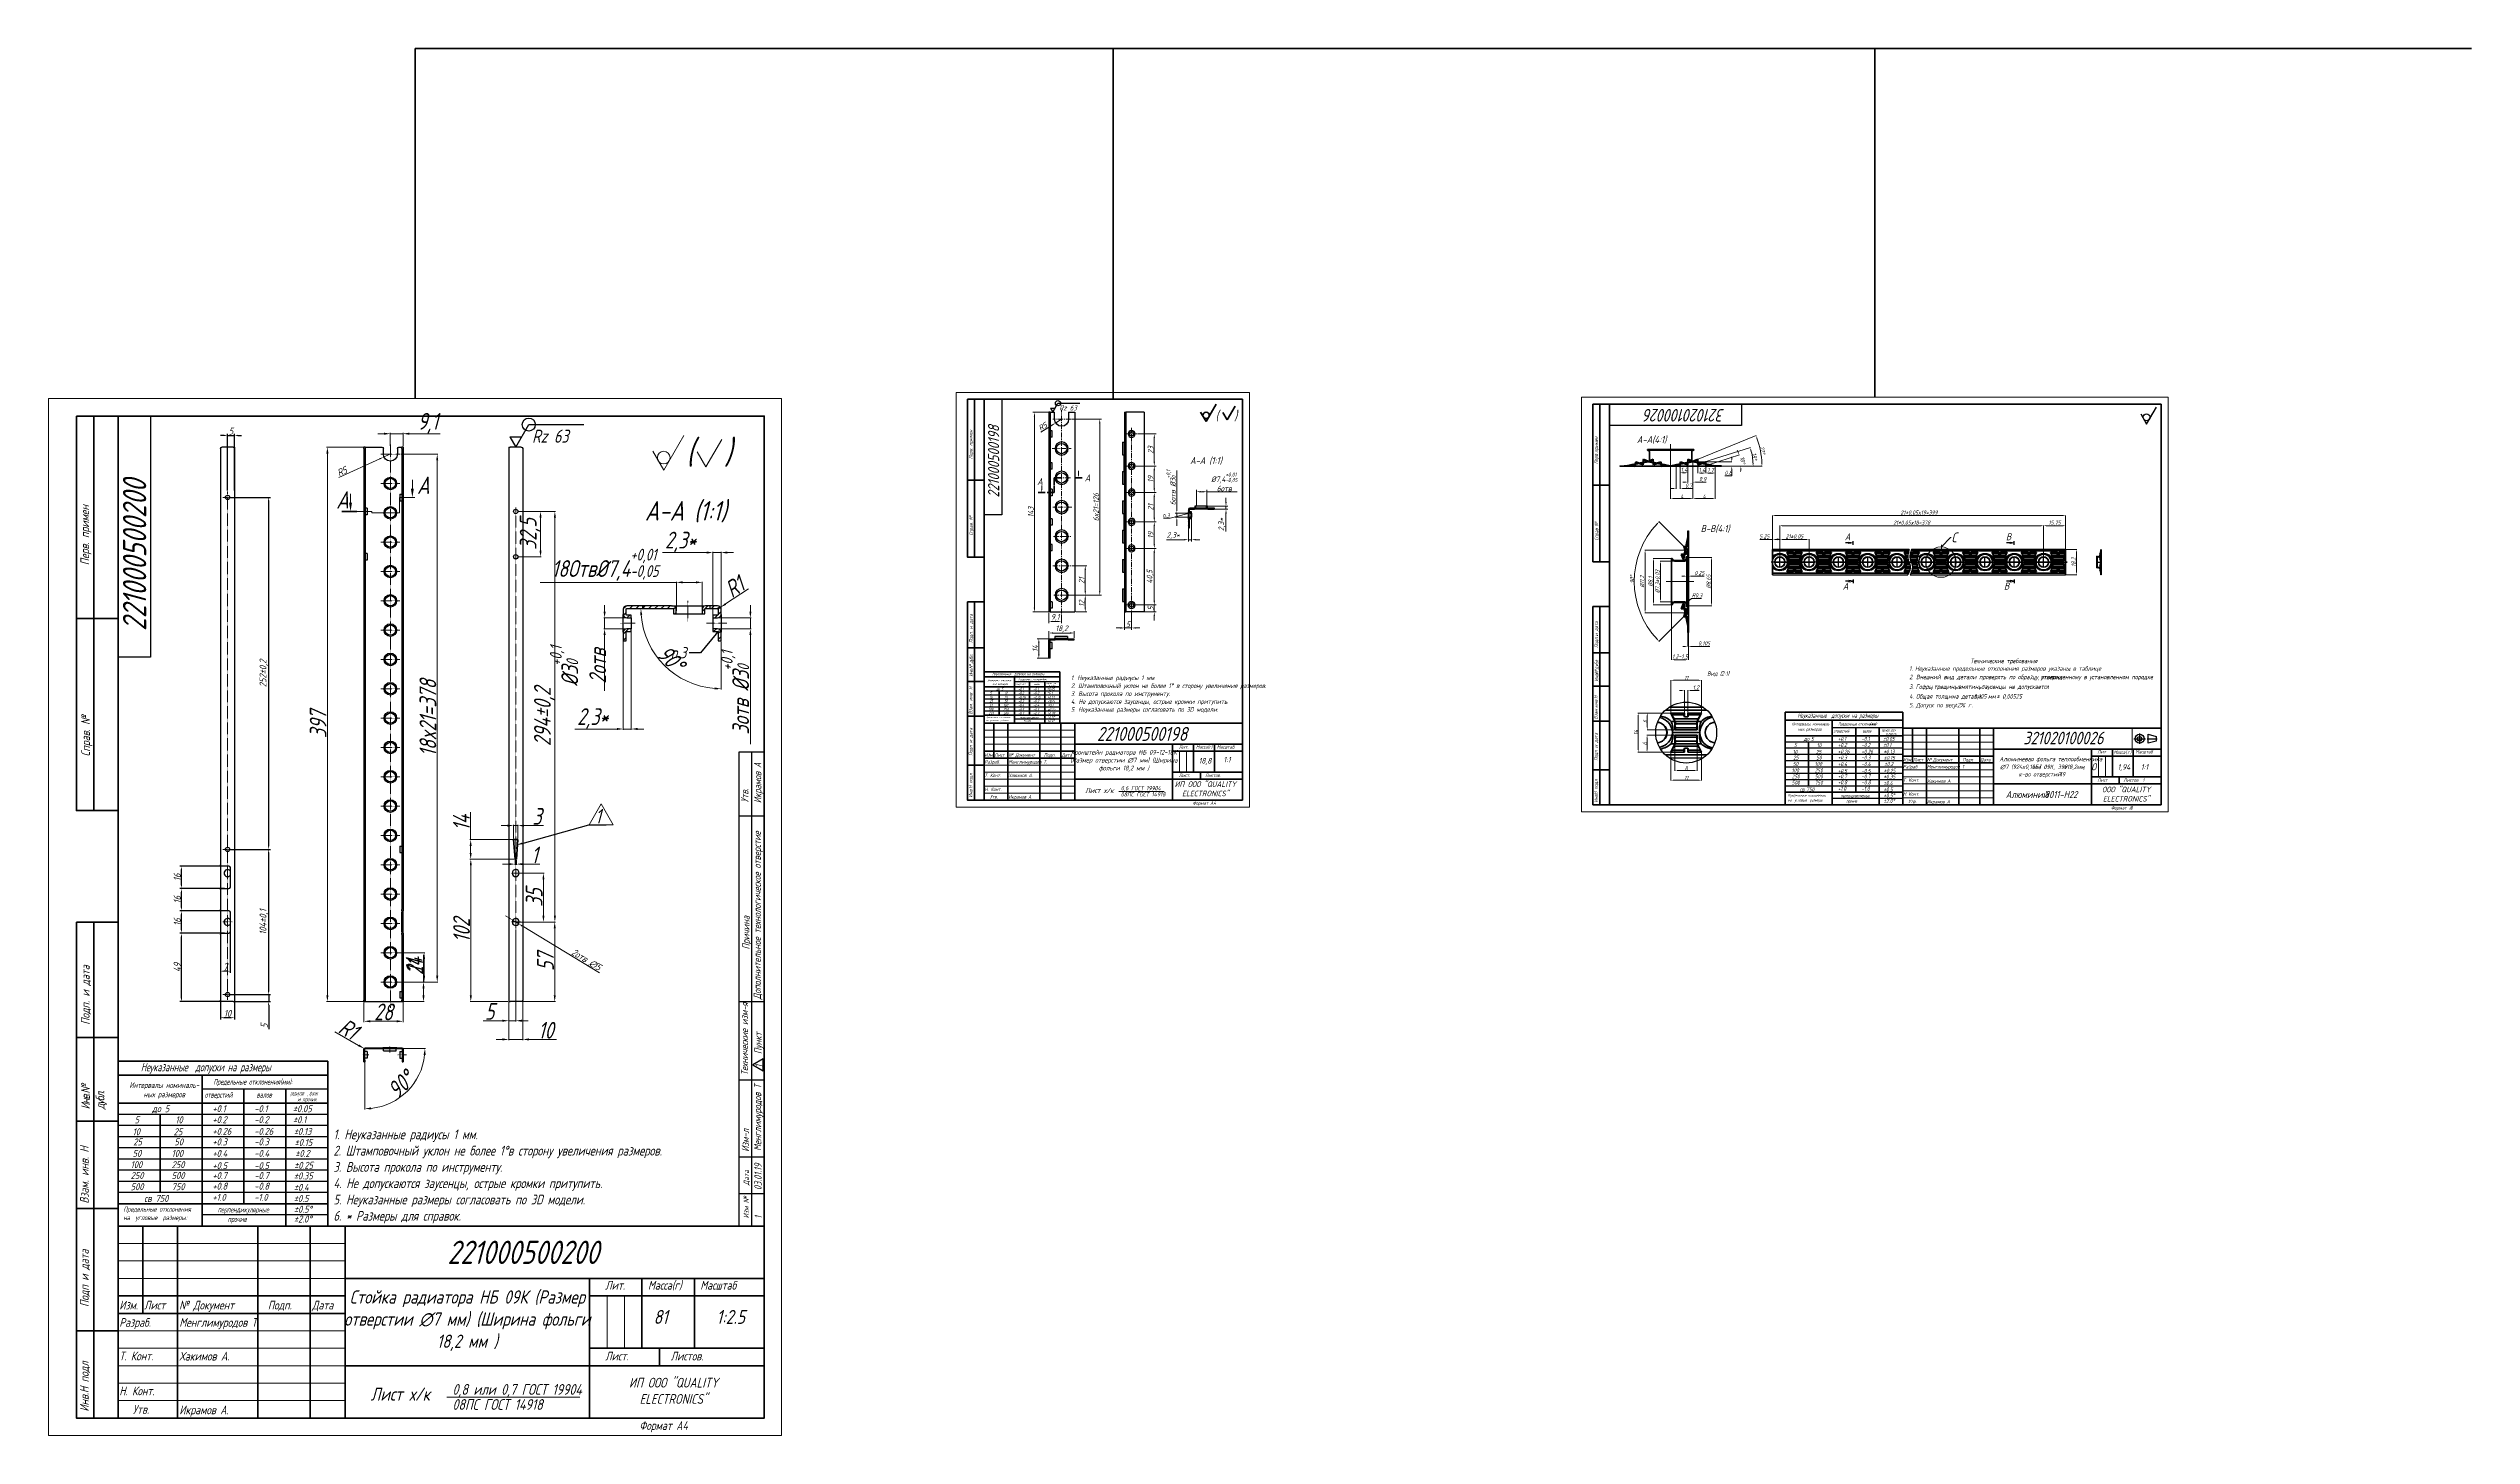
# Model space of a CAD drawing. Header units: millimetres. Extents: x 937859 to 970574, y 987894 to 996517.
# Drawn here: x 960750 to 962485, y 989070 to 990063 of the extents above; entities that cross this region are included whole.
import ezdxf
from ezdxf import colors
from ezdxf.entities.mleader import LeaderData, LeaderLine
from ezdxf.math import Vec2, Vec3

# ---------------------------------------------------------------- set-up
doc = ezdxf.new("R2010")
doc.units = ezdxf.units.MM
doc.header["$LTSCALE"] = 0.5
for name, pattern in [('CENTER', [0.6, 0.375, -0.075, 0.075, -0.075]), ('CENTER2', [28.575, 19.05, -3.175, 3.175, -3.175]), ('K5LT_BASIC', [0]), ('K5LT_THIN', [0])]:
    doc.linetypes.add(name, pattern=pattern)
for name, color, linetype in [('DIM', 4, 'Continuous'), ('DIMENSION', 1, 'Continuous'), ('layer 1', 7, 'Continuous'), ('Text', 7, 'Continuous'), ('Системный слой (1)', 255, 'Continuous')]:
    doc.layers.add(name, color=color, linetype=linetype)
for name, color, linetype, lineweight in [('MD_Annotation', 7, 'Continuous', 20), ('MD_Visible', 7, 'Continuous', 25), ('MD_Visible Narrow', 7, 'Continuous', 25)]:
    doc.layers.add(name, color=color, linetype=linetype, lineweight=lineweight)
doc.styles.add('A2', font='GOST_A.TTF', dxfattribs={"width": 0.955, "oblique": 15, "height": 12})
doc.styles.add('KTEXTSTYLE', font='GOST_A.TTF', dxfattribs={"width": 0.96, "oblique": 15, "height": 8})
doc.styles.add('MtXpl_Calibri', font='GOST_A.TTF', dxfattribs={"oblique": 15})
doc.styles.get("Standard").update_dxf_attribs({"font": 'GOST_A.TTF', "oblique": 15})
doc.dimstyles.new('Annotative', dxfattribs={"dimscale": 0, "dimtxt": 5, "dimasz": 3, "dimexe": 0.1, "dimexo": 0.625, "dimtad": 1, "dimtxsty": 'Standard', "dimcen": 2.5, "dimclrd": 256, "dimclre": 256, "dimclrt": 256, "dimadec": 0, "dimazin": 0, "dimtfac": 1, "dimtmove": 0, "dimatfit": 3, "dimfxl": 1, "dimlwd": 5, "dimlwe": 5, "dimarcsym": 0})
doc.dimstyles.new('ISO-25', dxfattribs={"dimtxt": 12, "dimasz": 4.5, "dimexe": 0.5, "dimexo": 0.625, "dimtad": 1, "dimtxsty": 'A2', "dimcen": 2.5, "dimadec": 0, "dimazin": 0, "dimtfac": 1, "dimtmove": 0, "dimatfit": 3, "dimfxl": 1, "dimlwd": 9, "dimlwe": 9, "dimarcsym": 0})
doc.dimstyles.new('Аннотативный', dxfattribs={"dimscale": 0, "dimtxt": 2.5, "dimasz": 2.5, "dimexe": 1.25, "dimexo": 0.625, "dimtad": 1, "dimtxsty": 'Standard', "dimcen": 2.5, "dimadec": 0, "dimazin": 0, "dimtfac": 1, "dimtmove": 0, "dimatfit": 3, "dimfxl": 1, "dimarcsym": 0})
pattern_1 = [(45, (959693.4325, 989190.5062), (-2.245064, 2.245064), [])]

# ---------------------------------------------------------------- blocks, each defined once
blk = doc.blocks.new('_Oblique')
at = {"color": 0, "linetype": 'ByBlock', "lineweight": -2}
blk.add_line((-0.5, -0.5), (0.5, 0.5), dxfattribs=at)
blk = doc.blocks.new('*D64')
at = {"color": 0, "lineweight": 9, "ltscale": 20, "transparency": 16777216}
for p, q in [((961088.6, 989437.7), (961113, 989437.7)), ((961112.5, 989385.2), (961112.5, 989433.2)), ((961085.2, 989380.7), (961113, 989380.7))]:
    blk.add_line(p, q, dxfattribs=at)
at = {"color": 0, "ltscale": 20, "transparency": 16777216}
for points in [[(961111.8, 989433.2), (961113.3, 989433.2), (961112.5, 989437.7)], [(961111.8, 989385.2), (961113.3, 989385.2), (961112.5, 989380.7)]]:
    blk.add_solid(points, dxfattribs=at)
at = {"layer": 'Defpoints', "color": 0, "ltscale": 20, "transparency": 16777216}
for p in [(961087.9, 989437.7), (961112.5, 989437.7), (961084.6, 989380.7)]:
    blk.add_point(p, dxfattribs=at)
at = {"color": 0, "lineweight": 5, "ltscale": 20, "transparency": 16777216, "insert": (961105.9, 989409.2), "char_height": 12, "attachment_point": 5, "rotation": 90, "style": 'A2'}
blk.add_mtext('57', dxfattribs=at)
blk = doc.blocks.new('*D65')
at = {"color": 0, "lineweight": 9, "ltscale": 20, "transparency": 16777216}
for p, q in [((961094.8, 989731.7), (961113.1, 989731.7)), ((961112.6, 989442.2), (961112.6, 989727.2)), ((961086.7, 989437.7), (961113.1, 989437.7))]:
    blk.add_line(p, q, dxfattribs=at)
at = {"color": 0, "ltscale": 20, "transparency": 16777216}
for points in [[(961111.9, 989727.2), (961113.4, 989727.2), (961112.6, 989731.7)], [(961111.9, 989442.2), (961113.4, 989442.2), (961112.6, 989437.7)]]:
    blk.add_solid(points, dxfattribs=at)
at = {"layer": 'Defpoints', "color": 0, "ltscale": 20, "transparency": 16777216}
for p in [(961094.2, 989731.7), (961112.6, 989731.7), (961086, 989437.7)]:
    blk.add_point(p, dxfattribs=at)
at = {"color": 0, "lineweight": 5, "ltscale": 20, "transparency": 16777216, "insert": (961105.1, 989584.7), "char_height": 12, "attachment_point": 5, "rotation": 90, "style": 'A2'}
blk.add_mtext('294%%P0,2', dxfattribs=at)
blk = doc.blocks.new('*D66')
at = {"color": 0, "lineweight": 9, "ltscale": 20, "transparency": 16777216}
for p, q in [((961079.6, 989432.4), (961079.6, 989366.5)), ((961084.6, 989432.4), (961084.6, 989366.5)), ((961075.1, 989367), (961061.2, 989367)), ((961084.6, 989367), (961079.6, 989367)), ((961089.1, 989367), (961093.6, 989367))]:
    blk.add_line(p, q, dxfattribs=at)
at = {"color": 0, "ltscale": 20, "transparency": 16777216}
for points in [[(961075.1, 989367.8), (961075.1, 989366.3), (961079.6, 989367)], [(961089.1, 989367.8), (961089.1, 989366.3), (961084.6, 989367)]]:
    blk.add_solid(points, dxfattribs=at)
at = {"layer": 'Defpoints', "color": 0, "ltscale": 20, "transparency": 16777216}
for p in [(961079.6, 989433), (961084.6, 989433), (961079.6, 989367)]:
    blk.add_point(p, dxfattribs=at)
at = {"color": 0, "lineweight": 5, "ltscale": 20, "transparency": 16777216, "insert": (961065.9, 989373.7), "char_height": 12, "attachment_point": 5, "style": 'A2'}
blk.add_mtext('5', dxfattribs=at)
blk = doc.blocks.new('*D67')
at = {"color": 0, "lineweight": 9, "ltscale": 20, "transparency": 16777216}
for p, q in [((961018.6, 989394.7), (961018.6, 989414.3)), ((961002.3, 989394.7), (961019.1, 989394.7)), ((961004.5, 989380.7), (961019.1, 989380.7)), ((961018.6, 989385.2), (961018.6, 989390.2))]:
    blk.add_line(p, q, dxfattribs=at)
at = {"color": 0, "ltscale": 20, "transparency": 16777216}
for points in [[(961017.8, 989390.2), (961019.3, 989390.2), (961018.6, 989394.7)], [(961017.8, 989385.2), (961019.3, 989385.2), (961018.6, 989380.7)]]:
    blk.add_solid(points, dxfattribs=at)
at = {"layer": 'Defpoints', "color": 0, "ltscale": 20, "transparency": 16777216}
for p in [(961001.7, 989394.7), (961018.6, 989394.7), (961003.9, 989380.7)]:
    blk.add_point(p, dxfattribs=at)
at = {"color": 0, "lineweight": 5, "ltscale": 20, "transparency": 16777216, "insert": (961011.9, 989406.8), "char_height": 12, "attachment_point": 5, "rotation": 90, "style": 'A2'}
blk.add_mtext('14', dxfattribs=at)
blk = doc.blocks.new('*D44')
at = {"color": 0, "lineweight": 9, "ltscale": 20, "transparency": 16777216}
for p, q in [((961001.9, 989415.7), (961019.5, 989415.7)), ((961019, 989399.2), (961019, 989411.2)), ((961001.6, 989394.7), (961019.5, 989394.7))]:
    blk.add_line(p, q, dxfattribs=at)
at = {"color": 0, "ltscale": 20, "transparency": 16777216}
for points in [[(961018.2, 989411.2), (961019.7, 989411.2), (961019, 989415.7)], [(961018.2, 989399.2), (961019.7, 989399.2), (961019, 989394.7)]]:
    blk.add_solid(points, dxfattribs=at)
at = {"layer": 'Defpoints', "color": 0, "ltscale": 20, "transparency": 16777216}
for p in [(961001.3, 989415.7), (961019, 989415.7), (961001, 989394.7)]:
    blk.add_point(p, dxfattribs=at)
at = {"color": 0, "lineweight": 5, "ltscale": 20, "transparency": 16777216, "insert": (961012.3, 989405.2), "char_height": 12, "attachment_point": 5, "rotation": 90, "style": 'A2'}
blk.add_mtext('21', dxfattribs=at)
blk = doc.blocks.new('*D45')
at = {"color": 0, "lineweight": 9, "ltscale": 20, "transparency": 16777216}
for p, q in [((961002.3, 989772.7), (961028.9, 989772.7)), ((961028.4, 989399.2), (961028.4, 989768.2)), ((960997.9, 989394.7), (961028.9, 989394.7))]:
    blk.add_line(p, q, dxfattribs=at)
at = {"color": 0, "ltscale": 20, "transparency": 16777216}
for points in [[(961027.6, 989768.2), (961029.1, 989768.2), (961028.4, 989772.7)], [(961027.6, 989399.2), (961029.1, 989399.2), (961028.4, 989394.7)]]:
    blk.add_solid(points, dxfattribs=at)
at = {"layer": 'Defpoints', "color": 0, "ltscale": 20, "transparency": 16777216}
for p in [(961001.7, 989772.7), (961028.4, 989772.7), (960997.3, 989394.7)]:
    blk.add_point(p, dxfattribs=at)
at = {"color": 0, "lineweight": 5, "ltscale": 20, "transparency": 16777216, "insert": (961021.7, 989583.7), "char_height": 12, "attachment_point": 5, "rotation": 90, "style": 'A2'}
blk.add_mtext('18x21=378', dxfattribs=at)
blk = doc.blocks.new('*D153')
at = {"color": 0, "lineweight": -2, "ltscale": 20, "transparency": 16777216}
for p, q in [((960882.2, 989385.7), (960908.9, 989385.7)), ((960883.4, 989380.7), (960908.9, 989380.7)), ((960907.7, 989388.2), (960907.7, 989390.7)), ((960907.7, 989385.7), (960907.7, 989380.7)), ((960907.7, 989378.2), (960907.7, 989361))]:
    blk.add_line(p, q, dxfattribs=at)
at = {"color": 0, "ltscale": 20, "transparency": 16777216}
for points in [[(960907.2, 989388.2), (960908.1, 989388.2), (960907.7, 989385.7)], [(960907.2, 989378.2), (960908.1, 989378.2), (960907.7, 989380.7)]]:
    blk.add_solid(points, dxfattribs=at)
at = {"layer": 'Defpoints', "color": 0, "ltscale": 20, "transparency": 16777216}
for p in [(960881.6, 989385.7), (960882.7, 989380.7), (960907.7, 989385.7)]:
    blk.add_point(p, dxfattribs=at)
at = {"color": 0, "lineweight": 5, "ltscale": 20, "transparency": 16777216, "insert": (960904.5, 989363.4), "char_height": 5, "attachment_point": 5, "rotation": 90}
blk.add_mtext('5', dxfattribs=at)
blk = doc.blocks.new('*D152')
at = {"color": 0, "lineweight": -2, "ltscale": 20, "transparency": 16777216}
for p, q in [((960882.2, 989489.7), (960908.9, 989489.7)), ((960907.7, 989388.2), (960907.7, 989487.2)), ((960878.9, 989385.7), (960908.9, 989385.7))]:
    blk.add_line(p, q, dxfattribs=at)
at = {"color": 0, "ltscale": 20, "transparency": 16777216}
for points in [[(960907.2, 989487.2), (960908.1, 989487.2), (960907.7, 989489.7)], [(960907.2, 989388.2), (960908.1, 989388.2), (960907.7, 989385.7)]]:
    blk.add_solid(points, dxfattribs=at)
at = {"layer": 'Defpoints', "color": 0, "ltscale": 20, "transparency": 16777216}
for p in [(960881.6, 989489.7), (960907.7, 989489.7), (960878.2, 989385.7)]:
    blk.add_point(p, dxfattribs=at)
at = {"color": 0, "lineweight": 5, "ltscale": 20, "transparency": 16777216, "insert": (960904.2, 989437.7), "char_height": 5, "attachment_point": 5, "rotation": 90}
blk.add_mtext('104%%P0,1', dxfattribs=at)
blk = doc.blocks.new('*D151')
at = {"color": 0, "lineweight": -2, "ltscale": 20, "transparency": 16777216}
for p, q in [((960878.9, 989741.7), (960908.9, 989741.7)), ((960907.7, 989492.2), (960907.7, 989739.2)), ((960878.9, 989489.7), (960908.9, 989489.7))]:
    blk.add_line(p, q, dxfattribs=at)
at = {"color": 0, "ltscale": 20, "transparency": 16777216}
for points in [[(960907.2, 989739.2), (960908.1, 989739.2), (960907.7, 989741.7)], [(960907.2, 989492.2), (960908.1, 989492.2), (960907.7, 989489.7)]]:
    blk.add_solid(points, dxfattribs=at)
at = {"layer": 'Defpoints', "color": 0, "ltscale": 20, "transparency": 16777216}
for p in [(960878.2, 989741.7), (960907.7, 989741.7), (960878.2, 989489.7)]:
    blk.add_point(p, dxfattribs=at)
at = {"color": 0, "lineweight": 5, "ltscale": 20, "transparency": 16777216, "insert": (960904.2, 989615.7), "char_height": 5, "attachment_point": 5, "rotation": 90}
blk.add_mtext('252%%P0,2', dxfattribs=at)
blk = doc.blocks.new('*D154')
at = {"color": 0, "lineweight": -2, "ltscale": 20, "transparency": 16777216}
for p, q in [((960875.7, 989786.1), (960873.2, 989786.1)), ((960878.2, 989746.8), (960878.2, 989787.4)), ((960878.2, 989786.1), (960883.2, 989786.1)), ((960883.2, 989746.8), (960883.2, 989787.4)), ((960885.7, 989786.1), (960888.2, 989786.1))]:
    blk.add_line(p, q, dxfattribs=at)
at = {"color": 0, "ltscale": 20, "transparency": 16777216}
for points in [[(960875.7, 989786.6), (960875.7, 989785.7), (960878.2, 989786.1)], [(960885.7, 989786.6), (960885.7, 989785.7), (960883.2, 989786.1)]]:
    blk.add_solid(points, dxfattribs=at)
at = {"layer": 'Defpoints', "color": 0, "ltscale": 20, "transparency": 16777216}
for p in [(960883.2, 989786.1), (960878.2, 989746.1), (960883.2, 989746.1)]:
    blk.add_point(p, dxfattribs=at)
at = {"color": 0, "lineweight": 5, "ltscale": 20, "transparency": 16777216, "insert": (960880.7, 989789.3), "char_height": 5, "attachment_point": 5}
blk.add_mtext('5', dxfattribs=at)
blk = doc.blocks.new('*D68')
at = {"lineweight": 5, "ltscale": 20, "transparency": 16777216}
for p, q in [((961079.9, 989440.6), (961077.3, 989442.1)), ((961082.4, 989439), (961086.7, 989436.4)), ((961144.5, 989401.4), (961089.3, 989434.9))]:
    blk.add_line(p, q, dxfattribs=at)
at = {"ltscale": 20, "transparency": 16777216}
for points in [[(961080.1, 989441), (961079.6, 989440.2), (961082.4, 989439)], [(961089.5, 989435.3), (961089, 989434.4), (961086.7, 989436.4)]]:
    blk.add_solid(points, dxfattribs=at)
at = {"layer": 'Defpoints', "color": 0, "ltscale": 20, "transparency": 16777216}
for p in [(961082.4, 989439), (961086.7, 989436.4)]:
    blk.add_point(p, dxfattribs=at)
at = {"lineweight": 5, "ltscale": 20, "transparency": 16777216, "insert": (961135.1, 989410.7), "char_height": 5, "attachment_point": 5, "rotation": 328.7403}
blk.add_mtext('2отв ∅5', dxfattribs=at)
blk = doc.blocks.new('*D69')
at = {"color": 0, "lineweight": 9, "ltscale": 20, "transparency": 16777216}
for p, q in [((960975.9, 989380.1), (960975.9, 989366.1)), ((961003.9, 989381.5), (961003.9, 989366.1)), ((960980.4, 989366.6), (960999.4, 989366.6))]:
    blk.add_line(p, q, dxfattribs=at)
at = {"color": 0, "ltscale": 20, "transparency": 16777216}
for points in [[(960980.4, 989367.4), (960980.4, 989365.9), (960975.9, 989366.6)], [(960999.4, 989367.4), (960999.4, 989365.9), (961003.9, 989366.6)]]:
    blk.add_solid(points, dxfattribs=at)
at = {"layer": 'Defpoints', "color": 0, "ltscale": 20, "transparency": 16777216}
for p in [(960975.9, 989380.7), (961003.9, 989382.1), (961003.9, 989366.6)]:
    blk.add_point(p, dxfattribs=at)
at = {"color": 0, "lineweight": 5, "ltscale": 20, "transparency": 16777216, "insert": (960989.9, 989373.3), "char_height": 12, "attachment_point": 5, "style": 'A2'}
blk.add_mtext('28', dxfattribs=at)
blk = doc.blocks.new('*D145')
at = {"color": 0, "lineweight": -2, "ltscale": 20, "transparency": 16777216}
for p, q in [((960873.2, 989391.9), (960873.2, 989367.9)), ((960883.2, 989391.9), (960883.2, 989367.9)), ((960880.7, 989369.2), (960875.7, 989369.2))]:
    blk.add_line(p, q, dxfattribs=at)
at = {"color": 0, "ltscale": 20, "transparency": 16777216}
for points in [[(960875.7, 989369.6), (960875.7, 989368.8), (960873.2, 989369.2)], [(960880.7, 989369.6), (960880.7, 989368.8), (960883.2, 989369.2)]]:
    blk.add_solid(points, dxfattribs=at)
at = {"layer": 'Defpoints', "color": 0, "ltscale": 20, "transparency": 16777216}
for p in [(960873.2, 989392.6), (960883.2, 989392.6), (960873.2, 989369.2)]:
    blk.add_point(p, dxfattribs=at)
at = {"color": 0, "lineweight": 5, "ltscale": 20, "transparency": 16777216, "insert": (960878.2, 989372.3), "char_height": 5, "attachment_point": 5}
blk.add_mtext('10', dxfattribs=at)
blk = doc.blocks.new('*D57')
at = {"color": 0, "lineweight": 9, "ltscale": 20, "transparency": 16777216}
for p, q in [((961079.6, 989386.2), (961079.6, 989353.1)), ((961089.6, 989388.2), (961089.6, 989353.1)), ((961075.1, 989353.6), (961070.6, 989353.6)), ((961079.6, 989353.6), (961089.6, 989353.6)), ((961094.1, 989353.6), (961113.7, 989353.6))]:
    blk.add_line(p, q, dxfattribs=at)
at = {"color": 0, "ltscale": 20, "transparency": 16777216}
for points in [[(961075.1, 989354.4), (961075.1, 989352.9), (961079.6, 989353.6)], [(961094.1, 989354.4), (961094.1, 989352.9), (961089.6, 989353.6)]]:
    blk.add_solid(points, dxfattribs=at)
at = {"layer": 'Defpoints', "color": 0, "ltscale": 20, "transparency": 16777216}
for p in [(961079.6, 989386.8), (961089.6, 989388.8), (961089.6, 989353.6)]:
    blk.add_point(p, dxfattribs=at)
at = {"color": 0, "lineweight": 5, "ltscale": 20, "transparency": 16777216, "insert": (961106.1, 989360.2), "char_height": 12, "attachment_point": 5, "style": 'A2'}
blk.add_mtext('10', dxfattribs=at)
blk = doc.blocks.new('*D58')
at = {"lineweight": 5, "ltscale": 20, "transparency": 16777216}
for p, q in [((960957.9, 989755.9), (960987.2, 989769.4)), ((960994.4, 989772.7), (960989.9, 989770.6))]:
    blk.add_line(p, q, dxfattribs=at)
at = {"ltscale": 20, "transparency": 16777216}
blk.add_solid([(960986.9, 989769.8), (960987.4, 989768.9), (960989.9, 989770.6)], dxfattribs=at)
at = {"layer": 'Defpoints', "color": 0, "ltscale": 20, "transparency": 16777216}
for p in [(960989.9, 989770.6), (960994.4, 989772.7)]:
    blk.add_point(p, dxfattribs=at)
at = {"lineweight": 5, "ltscale": 20, "transparency": 16777216, "insert": (960960.2, 989760.4), "char_height": 5, "attachment_point": 5, "rotation": 24.7105}
blk.add_mtext('R5', dxfattribs=at)
blk = doc.blocks.new('*D59')
at = {"color": 0, "lineweight": 9, "ltscale": 20, "transparency": 16777216}
for p, q in [((961228.1, 989655.5), (961253.1, 989655.5)), ((961252.6, 989660), (961252.6, 989664.5)), ((961252.6, 989655.5), (961252.6, 989647.7)), ((961228.1, 989647.7), (961253.1, 989647.7)), ((961252.6, 989643.2), (961252.6, 989565))]:
    blk.add_line(p, q, dxfattribs=at)
at = {"color": 0, "ltscale": 20, "transparency": 16777216}
for points in [[(961251.9, 989660), (961253.4, 989660), (961252.6, 989655.5)], [(961251.9, 989643.2), (961253.4, 989643.2), (961252.6, 989647.7)]]:
    blk.add_solid(points, dxfattribs=at)
at = {"layer": 'Defpoints', "color": 0, "ltscale": 20, "transparency": 16777216}
for p in [(961227.5, 989655.5), (961227.5, 989647.7), (961252.6, 989647.7)]:
    blk.add_point(p, dxfattribs=at)
at = {"color": 0, "lineweight": 5, "ltscale": 20, "transparency": 16777216, "insert": (961241.6, 989601.9), "char_height": 12, "attachment_point": 5, "rotation": 90, "style": 'A2'}
blk.add_mtext('3отв %%C3{\\H0.7x;\\S+0,1^ 0;}', dxfattribs=at)
blk = doc.blocks.new('*D60')
at = {"color": 0, "lineweight": 9, "ltscale": 20, "transparency": 16777216}
for p, q in [((961165.1, 989655.5), (961147.7, 989655.5)), ((961148.2, 989660), (961148.2, 989664.5)), ((961148.2, 989655.5), (961148.2, 989647.7)), ((961165.1, 989647.7), (961147.7, 989647.7)), ((961148.2, 989643.2), (961148.2, 989603.2))]:
    blk.add_line(p, q, dxfattribs=at)
at = {"color": 0, "ltscale": 20, "transparency": 16777216}
for points in [[(961147.5, 989660), (961149, 989660), (961148.2, 989655.5)], [(961147.5, 989643.2), (961149, 989643.2), (961148.2, 989647.7)]]:
    blk.add_solid(points, dxfattribs=at)
at = {"layer": 'Defpoints', "color": 0, "ltscale": 20, "transparency": 16777216}
for p in [(961165.7, 989655.5), (961148.2, 989647.7), (961165.7, 989647.7)]:
    blk.add_point(p, dxfattribs=at)
at = {"color": 0, "lineweight": 5, "ltscale": 20, "transparency": 16777216, "insert": (961129.2, 989621), "char_height": 12, "attachment_point": 5, "rotation": 90, "style": 'A2'}
blk.add_mtext('%%C3{\\H0.7x;\\S+0,1^ 0;}\\P2отв', dxfattribs=at)
blk = doc.blocks.new('*D61')
at = {"color": 0, "lineweight": 9, "ltscale": 20, "transparency": 16777216}
for p, q in [((960978.8, 989777.7), (960949.2, 989777.7)), ((960949.7, 989385.2), (960949.7, 989773.2)), ((960978.8, 989380.7), (960949.2, 989380.7))]:
    blk.add_line(p, q, dxfattribs=at)
at = {"color": 0, "ltscale": 20, "transparency": 16777216}
for points in [[(960949, 989773.2), (960950.5, 989773.2), (960949.7, 989777.7)], [(960949, 989385.2), (960950.5, 989385.2), (960949.7, 989380.7)]]:
    blk.add_solid(points, dxfattribs=at)
at = {"layer": 'Defpoints', "color": 0, "ltscale": 20, "transparency": 16777216}
for p in [(960949.7, 989777.7), (960979.4, 989777.7), (960979.4, 989380.7)]:
    blk.add_point(p, dxfattribs=at)
at = {"color": 0, "lineweight": 5, "ltscale": 20, "transparency": 16777216, "insert": (960943.1, 989579.2), "char_height": 12, "attachment_point": 5, "rotation": 90, "style": 'A2'}
blk.add_mtext('397', dxfattribs=at)
blk = doc.blocks.new('*D148')
at = {"color": 0, "lineweight": -2, "ltscale": 20, "transparency": 16777216}
for p, q in [((960876.1, 989445.7), (960844.1, 989445.7)), ((960876.1, 989429.7), (960844.1, 989429.7)), ((960845.3, 989432.2), (960845.3, 989443.2))]:
    blk.add_line(p, q, dxfattribs=at)
at = {"color": 0, "ltscale": 20, "transparency": 16777216}
for points in [[(960844.9, 989443.2), (960845.7, 989443.2), (960845.3, 989445.7)], [(960844.9, 989432.2), (960845.7, 989432.2), (960845.3, 989429.7)]]:
    blk.add_solid(points, dxfattribs=at)
at = {"layer": 'Defpoints', "color": 0, "ltscale": 20, "transparency": 16777216}
for p in [(960845.3, 989445.7), (960876.7, 989445.7), (960876.7, 989429.7)]:
    blk.add_point(p, dxfattribs=at)
at = {"color": 0, "lineweight": 5, "ltscale": 20, "transparency": 16777216, "insert": (960842.2, 989437.7), "char_height": 5, "attachment_point": 5, "rotation": 90}
blk.add_mtext('16', dxfattribs=at)
blk = doc.blocks.new('*D147')
at = {"color": 0, "lineweight": -2, "ltscale": 20, "transparency": 16777216}
for p, q in [((960876.1, 989429.7), (960844.1, 989429.7)), ((960845.3, 989383.2), (960845.3, 989427.2)), ((960877.6, 989380.7), (960844.1, 989380.7))]:
    blk.add_line(p, q, dxfattribs=at)
at = {"color": 0, "ltscale": 20, "transparency": 16777216}
for points in [[(960844.9, 989427.2), (960845.7, 989427.2), (960845.3, 989429.7)], [(960844.9, 989383.2), (960845.7, 989383.2), (960845.3, 989380.7)]]:
    blk.add_solid(points, dxfattribs=at)
at = {"layer": 'Defpoints', "color": 0, "ltscale": 20, "transparency": 16777216}
for p in [(960845.3, 989429.7), (960876.7, 989429.7), (960878.2, 989380.7)]:
    blk.add_point(p, dxfattribs=at)
at = {"color": 0, "lineweight": 5, "ltscale": 20, "transparency": 16777216, "insert": (960842.2, 989405.2), "char_height": 5, "attachment_point": 5, "rotation": 90}
blk.add_mtext('49', dxfattribs=at)
blk = doc.blocks.new('*D62')
at = {"color": 0, "lineweight": 9, "ltscale": 20, "transparency": 16777216}
for p, q in [((961199.6, 989680.9), (961102.2, 989680.9)), ((961199.6, 989660.6), (961199.6, 989681.4)), ((961213.6, 989680.9), (961204.1, 989680.9)), ((961218.1, 989660.6), (961218.1, 989681.4))]:
    blk.add_line(p, q, dxfattribs=at)
at = {"color": 0, "ltscale": 20, "transparency": 16777216}
for points in [[(961204.1, 989681.7), (961204.1, 989680.2), (961199.6, 989680.9)], [(961213.6, 989681.7), (961213.6, 989680.2), (961218.1, 989680.9)]]:
    blk.add_solid(points, dxfattribs=at)
at = {"layer": 'Defpoints', "color": 0, "ltscale": 20, "transparency": 16777216}
for p in [(961218.1, 989680.9), (961199.6, 989660), (961218.1, 989660)]:
    blk.add_point(p, dxfattribs=at)
at = {"color": 0, "lineweight": 5, "ltscale": 20, "transparency": 16777216, "insert": (961148.6, 989693.5), "char_height": 12, "attachment_point": 5, "style": 'A2'}
blk.add_mtext('18Отв%%C7,4{\\H0.7x;\\S+0,01^ -0,05;}', dxfattribs=at)
blk = doc.blocks.new('*D63')
at = {"color": 0, "lineweight": 9, "ltscale": 20, "transparency": 16777216}
for p, q in [((961251.2, 989676.4), (961234.9, 989665.5)), ((961229.1, 989661.6), (961231.2, 989663))]:
    blk.add_line(p, q, dxfattribs=at)
at = {"color": 0, "ltscale": 20, "transparency": 16777216}
blk.add_solid([(961234.5, 989666.1), (961235.3, 989664.9), (961231.2, 989663)], dxfattribs=at)
at = {"layer": 'Defpoints', "color": 0, "ltscale": 20, "transparency": 16777216}
for p in [(961229.1, 989661.6), (961231.2, 989663)]:
    blk.add_point(p, dxfattribs=at)
at = {"color": 0, "lineweight": 5, "ltscale": 20, "transparency": 16777216, "insert": (961241.3, 989677.7), "char_height": 12, "attachment_point": 5, "rotation": 33.702, "style": 'A2'}
blk.add_mtext('R1', dxfattribs=at)
blk = doc.blocks.new('*D43')
at = {"color": 0, "lineweight": 9, "ltscale": 20, "transparency": 16777216}
for p, q in [((960955, 989359), (960972.1, 989349.4)), ((960976.9, 989346.7), (960976, 989347.2))]:
    blk.add_line(p, q, dxfattribs=at)
at = {"color": 0, "ltscale": 20, "transparency": 16777216}
blk.add_solid([(960972.5, 989350), (960971.8, 989348.7), (960976, 989347.2)], dxfattribs=at)
at = {"layer": 'Defpoints', "color": 0, "ltscale": 20, "transparency": 16777216}
for p in [(960976, 989347.2), (960976.9, 989346.7)]:
    blk.add_point(p, dxfattribs=at)
at = {"color": 0, "lineweight": 5, "ltscale": 20, "transparency": 16777216, "insert": (960964.9, 989361.1), "char_height": 12, "attachment_point": 5, "rotation": 330.6378, "style": 'A2'}
blk.add_mtext('R1', dxfattribs=at)
blk = doc.blocks.new('*D46')
at = {"color": 0, "lineweight": 9, "ltscale": 20, "transparency": 16777216}
for p, q in [((961161.6, 989648), (961161.6, 989575.4)), ((961167.3, 989647.1), (961167.3, 989575.4)), ((961157.1, 989575.9), (961126.8, 989575.9)), ((961167.3, 989575.9), (961161.6, 989575.9)), ((961171.8, 989575.9), (961176.3, 989575.9))]:
    blk.add_line(p, q, dxfattribs=at)
at = {"color": 0, "ltscale": 20, "transparency": 16777216}
for points in [[(961157.1, 989576.7), (961157.1, 989575.2), (961161.6, 989575.9)], [(961171.8, 989576.7), (961171.8, 989575.2), (961167.3, 989575.9)]]:
    blk.add_solid(points, dxfattribs=at)
at = {"layer": 'Defpoints', "color": 0, "ltscale": 20, "transparency": 16777216}
for p in [(961161.6, 989648.6), (961167.3, 989647.7), (961161.6, 989575.9)]:
    blk.add_point(p, dxfattribs=at)
at = {"color": 0, "lineweight": 5, "ltscale": 20, "transparency": 16777216, "insert": (961139.7, 989583.4), "char_height": 12, "attachment_point": 5, "style": 'A2'}
blk.add_mtext('2,3*', dxfattribs=at)
blk = doc.blocks.new('*D47')
at = {"color": 0, "lineweight": 9, "ltscale": 20, "transparency": 16777216}
for p, q in [((961221.3, 989702.3), (961189.7, 989702.3)), ((961225.8, 989652.2), (961225.8, 989702.8)), ((961231.6, 989702.3), (961225.8, 989702.3)), ((961231.6, 989650.2), (961231.6, 989702.8)), ((961236.1, 989702.3), (961240.6, 989702.3))]:
    blk.add_line(p, q, dxfattribs=at)
at = {"color": 0, "ltscale": 20, "transparency": 16777216}
for points in [[(961221.3, 989703), (961221.3, 989701.5), (961225.8, 989702.3)], [(961236.1, 989703), (961236.1, 989701.5), (961231.6, 989702.3)]]:
    blk.add_solid(points, dxfattribs=at)
at = {"layer": 'Defpoints', "color": 0, "ltscale": 20, "transparency": 16777216}
for p in [(961231.6, 989702.3), (961225.8, 989651.6), (961231.6, 989649.5)]:
    blk.add_point(p, dxfattribs=at)
at = {"color": 0, "lineweight": 5, "ltscale": 20, "transparency": 16777216, "insert": (961202.6, 989709.8), "char_height": 12, "attachment_point": 5, "style": 'A2'}
blk.add_mtext('2,3*', dxfattribs=at)
blk = doc.blocks.new('*D48')
at = {"color": 0, "lineweight": 9, "ltscale": 20, "transparency": 16777216}
for p, q in [((960990.3, 989787.4), (960985.8, 989787.4)), ((960994.8, 989778.7), (960994.8, 989787.9)), ((960994.8, 989787.4), (961003.9, 989787.4)), ((961003.9, 989778.4), (961003.9, 989787.9)), ((961008.4, 989787.4), (961030.5, 989787.4))]:
    blk.add_line(p, q, dxfattribs=at)
at = {"color": 0, "ltscale": 20, "transparency": 16777216}
for points in [[(960990.3, 989788.1), (960990.3, 989786.6), (960994.8, 989787.4)], [(961008.4, 989788.1), (961008.4, 989786.6), (961003.9, 989787.4)]]:
    blk.add_solid(points, dxfattribs=at)
at = {"layer": 'Defpoints', "color": 0, "ltscale": 20, "transparency": 16777216}
for p in [(960994.8, 989778.1), (961003.9, 989787.4), (961003.9, 989777.7)]:
    blk.add_point(p, dxfattribs=at)
at = {"color": 0, "lineweight": 5, "ltscale": 20, "transparency": 16777216, "insert": (961021.7, 989794.9), "char_height": 12, "attachment_point": 5, "style": 'A2'}
blk.add_mtext('9,1', dxfattribs=at)
blk = doc.blocks.new('*D49')
at = {"color": 0, "lineweight": 9, "ltscale": 20, "transparency": 16777216}
for p, q in [((961085.2, 989472.7), (961104.9, 989472.7)), ((961104.4, 989442.2), (961104.4, 989468.2)), ((961085.2, 989437.7), (961104.9, 989437.7))]:
    blk.add_line(p, q, dxfattribs=at)
at = {"color": 0, "ltscale": 20, "transparency": 16777216}
for points in [[(961103.7, 989468.2), (961105.2, 989468.2), (961104.4, 989472.7)], [(961103.7, 989442.2), (961105.2, 989442.2), (961104.4, 989437.7)]]:
    blk.add_solid(points, dxfattribs=at)
at = {"layer": 'Defpoints', "color": 0, "ltscale": 20, "transparency": 16777216}
for p in [(961084.6, 989472.7), (961104.4, 989472.7), (961084.6, 989437.7)]:
    blk.add_point(p, dxfattribs=at)
at = {"color": 0, "lineweight": 5, "ltscale": 20, "transparency": 16777216, "insert": (961097.8, 989455.2), "char_height": 12, "attachment_point": 5, "rotation": 90, "style": 'A2'}
blk.add_mtext('35', dxfattribs=at)
blk = doc.blocks.new('*D150')
at = {"color": 0, "lineweight": -2, "ltscale": 20, "transparency": 16777216}
for p, q in [((960876.1, 989461.7), (960844.1, 989461.7)), ((960845.3, 989448.2), (960845.3, 989459.2)), ((960876.1, 989445.7), (960844.1, 989445.7))]:
    blk.add_line(p, q, dxfattribs=at)
at = {"color": 0, "ltscale": 20, "transparency": 16777216}
for points in [[(960844.9, 989459.2), (960845.7, 989459.2), (960845.3, 989461.7)], [(960844.9, 989448.2), (960845.7, 989448.2), (960845.3, 989445.7)]]:
    blk.add_solid(points, dxfattribs=at)
at = {"layer": 'Defpoints', "color": 0, "ltscale": 20, "transparency": 16777216}
for p in [(960845.3, 989461.7), (960876.7, 989461.7), (960876.7, 989445.7)]:
    blk.add_point(p, dxfattribs=at)
at = {"color": 0, "lineweight": 5, "ltscale": 20, "transparency": 16777216, "insert": (960842.2, 989453.7), "char_height": 5, "attachment_point": 5, "rotation": 90}
blk.add_mtext('16', dxfattribs=at)
blk = doc.blocks.new('*D149')
at = {"color": 0, "lineweight": -2, "ltscale": 20, "transparency": 16777216}
for p, q in [((960876.1, 989477.7), (960844.1, 989477.7)), ((960845.3, 989464.2), (960845.3, 989475.2)), ((960876.1, 989461.7), (960844.1, 989461.7))]:
    blk.add_line(p, q, dxfattribs=at)
at = {"color": 0, "ltscale": 20, "transparency": 16777216}
for points in [[(960844.9, 989475.2), (960845.7, 989475.2), (960845.3, 989477.7)], [(960844.9, 989464.2), (960845.7, 989464.2), (960845.3, 989461.7)]]:
    blk.add_solid(points, dxfattribs=at)
at = {"layer": 'Defpoints', "color": 0, "ltscale": 20, "transparency": 16777216}
for p in [(960845.3, 989477.7), (960876.7, 989477.7), (960876.7, 989461.7)]:
    blk.add_point(p, dxfattribs=at)
at = {"color": 0, "lineweight": 5, "ltscale": 20, "transparency": 16777216, "insert": (960842.2, 989469.7), "char_height": 5, "attachment_point": 5, "rotation": 90}
blk.add_mtext('16', dxfattribs=at)
blk = doc.blocks.new('*D146')
at = {"color": 0, "lineweight": -2, "ltscale": 20, "transparency": 16777216}
for p, q in [((960873.2, 989437.1), (960873.2, 989401.3)), ((960880.2, 989437.1), (960880.2, 989401.3)), ((960877.7, 989402.5), (960875.7, 989402.5))]:
    blk.add_line(p, q, dxfattribs=at)
at = {"color": 0, "ltscale": 20, "transparency": 16777216}
for points in [[(960875.7, 989403), (960875.7, 989402.1), (960873.2, 989402.5)], [(960877.7, 989403), (960877.7, 989402.1), (960880.2, 989402.5)]]:
    blk.add_solid(points, dxfattribs=at)
at = {"layer": 'Defpoints', "color": 0, "ltscale": 20, "transparency": 16777216}
for p in [(960873.2, 989437.7), (960880.2, 989437.7), (960873.2, 989402.5)]:
    blk.add_point(p, dxfattribs=at)
at = {"color": 0, "lineweight": 5, "ltscale": 20, "transparency": 16777216, "insert": (960876.7, 989405.7), "char_height": 5, "attachment_point": 5}
blk.add_mtext('7', dxfattribs=at)
blk = doc.blocks.new('*D50')
at = {"color": 0, "lineweight": 9, "ltscale": 20, "transparency": 16777216}
for p, q in [((961083.5, 989482.7), (961051.9, 989482.7)), ((961052.4, 989385.2), (961052.4, 989478.2)), ((961079, 989380.7), (961051.9, 989380.7))]:
    blk.add_line(p, q, dxfattribs=at)
at = {"color": 0, "ltscale": 20, "transparency": 16777216}
for points in [[(961051.7, 989478.2), (961053.2, 989478.2), (961052.4, 989482.7)], [(961051.7, 989385.2), (961053.2, 989385.2), (961052.4, 989380.7)]]:
    blk.add_solid(points, dxfattribs=at)
at = {"layer": 'Defpoints', "color": 0, "ltscale": 20, "transparency": 16777216}
for p in [(961052.4, 989482.7), (961084.1, 989482.7), (961079.6, 989380.7)]:
    blk.add_point(p, dxfattribs=at)
at = {"color": 0, "lineweight": 5, "ltscale": 20, "transparency": 16777216, "insert": (961045.8, 989431.7), "char_height": 12, "attachment_point": 5, "rotation": 90, "style": 'A2'}
blk.add_mtext('102', dxfattribs=at)
blk = doc.blocks.new('*D51')
at = {"color": 0, "lineweight": 9, "ltscale": 20, "transparency": 16777216}
for p, q in [((961084.1, 989482.1), (961084.1, 989478.7)), ((961085.1, 989482.1), (961085.1, 989478.7)), ((961079.6, 989479.2), (961075.1, 989479.2)), ((961084.1, 989479.2), (961085.1, 989479.2)), ((961089.6, 989479.2), (961101.8, 989479.2))]:
    blk.add_line(p, q, dxfattribs=at)
at = {"color": 0, "ltscale": 20, "transparency": 16777216}
for points in [[(961079.6, 989479.9), (961079.6, 989478.4), (961084.1, 989479.2)], [(961089.6, 989479.9), (961089.6, 989478.4), (961085.1, 989479.2)]]:
    blk.add_solid(points, dxfattribs=at)
at = {"layer": 'Defpoints', "color": 0, "ltscale": 20, "transparency": 16777216}
for p in [(961084.1, 989482.7), (961085.1, 989482.7), (961085.1, 989479.2)]:
    blk.add_point(p, dxfattribs=at)
at = {"color": 0, "lineweight": 5, "ltscale": 20, "transparency": 16777216, "insert": (961098, 989485.8), "char_height": 12, "attachment_point": 5, "style": 'A2'}
blk.add_mtext('1', dxfattribs=at)
blk = doc.blocks.new('*D52')
at = {"color": 0, "lineweight": 9, "ltscale": 20, "transparency": 16777216}
for p, q in [((961078.6, 989506.8), (961074.1, 989506.8)), ((961083.1, 989497.4), (961083.1, 989507.3)), ((961083.1, 989506.8), (961086.1, 989506.8)), ((961086.1, 989497.4), (961086.1, 989507.3)), ((961090.6, 989506.8), (961104.5, 989506.8))]:
    blk.add_line(p, q, dxfattribs=at)
at = {"color": 0, "ltscale": 20, "transparency": 16777216}
for points in [[(961078.6, 989507.5), (961078.6, 989506), (961083.1, 989506.8)], [(961090.6, 989507.5), (961090.6, 989506), (961086.1, 989506.8)]]:
    blk.add_solid(points, dxfattribs=at)
at = {"layer": 'Defpoints', "color": 0, "ltscale": 20, "transparency": 16777216}
for p in [(961086.1, 989506.8), (961083.1, 989496.7), (961086.1, 989496.7)]:
    blk.add_point(p, dxfattribs=at)
at = {"color": 0, "lineweight": 5, "ltscale": 20, "transparency": 16777216, "insert": (961099.8, 989513.4), "char_height": 12, "attachment_point": 5, "style": 'A2'}
blk.add_mtext('3', dxfattribs=at)
blk = doc.blocks.new('*D53')
at = {"color": 0, "lineweight": 9, "ltscale": 20, "transparency": 16777216}
for p, q in [((961052.3, 989496.7), (961052.3, 989516.3)), ((961084, 989496.7), (961051.8, 989496.7)), ((961084, 989482.7), (961051.8, 989482.7)), ((961052.3, 989487.2), (961052.3, 989492.2))]:
    blk.add_line(p, q, dxfattribs=at)
at = {"color": 0, "ltscale": 20, "transparency": 16777216}
for points in [[(961051.6, 989492.2), (961053.1, 989492.2), (961052.3, 989496.7)], [(961051.6, 989487.2), (961053.1, 989487.2), (961052.3, 989482.7)]]:
    blk.add_solid(points, dxfattribs=at)
at = {"layer": 'Defpoints', "color": 0, "ltscale": 20, "transparency": 16777216}
for p in [(961052.3, 989496.7), (961084.6, 989496.7), (961084.6, 989482.7)]:
    blk.add_point(p, dxfattribs=at)
at = {"color": 0, "lineweight": 5, "ltscale": 20, "transparency": 16777216, "insert": (961045.7, 989508.8), "char_height": 12, "attachment_point": 5, "rotation": 90, "style": 'A2'}
blk.add_mtext('14', dxfattribs=at)
blk = doc.blocks.new('*D54')
at = {"color": 0, "lineweight": 9, "ltscale": 20, "transparency": 16777216}
for p, q in [((960989, 989347.1), (961020.1, 989347.1)), ((960976.5, 989338.1), (960976.5, 989303.5))]:
    blk.add_line(p, q, dxfattribs=at)
blk.add_arc((960976.5, 989347.1), 43.1, 275.9903, 354.0097, dxfattribs=at)
at = {"color": 0, "ltscale": 20, "transparency": 16777216}
for points in [[(961018.6, 989342.6), (961020.1, 989342.5), (961019.6, 989347.1)], [(960981.1, 989303.5), (960981, 989305), (960976.5, 989304)]]:
    blk.add_solid(points, dxfattribs=at)
at = {"layer": 'Defpoints', "color": 0, "ltscale": 20, "transparency": 16777216}
for p in [(960976.5, 989346.7), (960976.9, 989347.1), (960988.4, 989347.1), (960976.5, 989338.7), (960998.1, 989309.8)]:
    blk.add_point(p, dxfattribs=at)
at = {"color": 0, "lineweight": 5, "ltscale": 20, "transparency": 16777216, "insert": (961002.3, 989321.3), "char_height": 12, "attachment_point": 5, "rotation": 45, "style": 'A2'}
blk.add_mtext('90°', dxfattribs=at)
blk = doc.blocks.new('*D55')
at = {"color": 0, "lineweight": 9, "ltscale": 20, "transparency": 16777216}
for p, q in [((961174.9, 989662.1), (961173.7, 989662.1)), ((961231.6, 989638.5), (961231.6, 989604.2))]:
    blk.add_line(p, q, dxfattribs=at)
blk.add_arc((961231.6, 989662.1), 57.4, 184.4964, 265.5036, dxfattribs=at)
at = {"color": 0, "ltscale": 20, "transparency": 16777216}
for points in [[(961173.7, 989657.6), (961175.2, 989657.6), (961174.2, 989662.1)], [(961227.1, 989605.7), (961227.1, 989604.2), (961231.6, 989604.7)]]:
    blk.add_solid(points, dxfattribs=at)
at = {"layer": 'Defpoints', "color": 0, "ltscale": 20, "transparency": 16777216}
for p in [(961175.5, 989662.1), (961197.1, 989662.1), (961231.6, 989645.2), (961231.6, 989639.1), (961181.9, 989633.4)]:
    blk.add_point(p, dxfattribs=at)
at = {"color": 0, "lineweight": 5, "ltscale": 20, "transparency": 16777216, "insert": (961195.7, 989626.2), "char_height": 12, "attachment_point": 5, "rotation": 315, "style": 'A2'}
blk.add_mtext('90°', dxfattribs=at)
blk = doc.blocks.new('*D56')
at = {"color": 0, "lineweight": 9, "ltscale": 20, "transparency": 16777216}
for p, q in [((961086.8, 989731.7), (961102.9, 989731.7)), ((961102.4, 989727.2), (961102.4, 989703.7)), ((961086.8, 989699.2), (961102.9, 989699.2))]:
    blk.add_line(p, q, dxfattribs=at)
at = {"color": 0, "ltscale": 20, "transparency": 16777216}
for points in [[(961101.6, 989727.2), (961103.1, 989727.2), (961102.4, 989731.7)], [(961101.6, 989703.7), (961103.1, 989703.7), (961102.4, 989699.2)]]:
    blk.add_solid(points, dxfattribs=at)
at = {"layer": 'Defpoints', "color": 0, "ltscale": 20, "transparency": 16777216}
for p in [(961086.1, 989731.7), (961086.1, 989699.2), (961102.4, 989699.2)]:
    blk.add_point(p, dxfattribs=at)
at = {"color": 0, "lineweight": 5, "ltscale": 20, "transparency": 16777216, "insert": (961094.9, 989715.5), "char_height": 12, "attachment_point": 5, "rotation": 90, "style": 'A2'}
blk.add_mtext('32,5', dxfattribs=at)

msp = doc.modelspace()

# ---------------------------------------------------------------- hatches: boundary and pattern name
at = {"ltscale": 20}
h = msp.add_hatch(dxfattribs=at)
h.set_pattern_fill('ANSI31', color=256)
h.set_pattern_definition(pattern_1)
h.paths.add_polyline_path([(961175.493, 989664.103), (961164.084, 989664.103, 0.41421356), (961161.584, 989661.603), (961161.584, 989657.978, 0.41421356), (961164.084, 989655.478), (961167.334, 989655.478), (961167.334, 989657.478), (961164.084, 989657.478, -0.41421356), (961163.584, 989657.978), (961163.584, 989661.603, -0.41421356), (961164.084, 989662.103), (961175.493, 989662.103)])
h.paths.add_polyline_path([(961167.334, 989647.728), (961164.084, 989647.728, 0.41421356), (961161.584, 989645.228), (961161.584, 989639.103), (961163.584, 989639.103), (961163.584, 989645.228, -0.41421356), (961164.084, 989645.728), (961167.334, 989645.728)])
h = msp.add_hatch(dxfattribs=at)
h.set_pattern_fill('ANSI31', color=256)
h.set_pattern_definition(pattern_1)
h.paths.add_polyline_path([(961197.084, 989664.103), (961196.084, 989664.103), (961175.493, 989664.103), (961175.493, 989662.103), (961197.084, 989662.103, -0.41421356), (961197.584, 989661.603), (961197.584, 989658.353), (961199.584, 989658.353), (961199.584, 989661.603, 0.41421356)])
h.paths.add_polyline_path([(961223.832, 989664.103), (961220.584, 989664.103, 0.41421356), (961218.084, 989661.603), (961218.084, 989658.353), (961220.084, 989658.353), (961220.084, 989661.603, -0.41421356), (961220.584, 989662.103), (961223.832, 989662.103)])
h.paths.add_polyline_path([(961231.584, 989661.603, 0.41421356), (961229.084, 989664.103), (961223.832, 989664.103), (961223.832, 989662.103), (961224.832, 989662.103), (961229.084, 989662.103, -0.41421356), (961229.584, 989661.603), (961229.584, 989657.978, -0.41421356), (961229.084, 989657.478), (961225.834, 989657.478), (961225.834, 989655.478), (961229.084, 989655.478, 0.41421356), (961231.584, 989657.978)])
h.paths.add_polyline_path([(961231.584, 989645.228, 0.41421356), (961229.084, 989647.728), (961225.834, 989647.728), (961225.834, 989645.728), (961229.084, 989645.728, -0.41421356), (961229.584, 989645.228), (961229.584, 989639.103), (961231.584, 989639.103)])

# ---------------------------------------------------------------- linework, layer by layer
at = {"color": 1, "lineweight": 90}
for p, q in [((961012.5, 989812.5), (961012.5, 990063.234)), ((961012.5, 990063.234), (961512.5, 990063.234)), ((961512.5, 989812), (961512.5, 990063.234)), ((961512.5, 990063.234), (962057.871, 990063.234)), ((962057.871, 989813.584), (962057.871, 990063.234)), ((962485.079, 990063.234), (962057.871, 990063.234))]:
    msp.add_line(p, q, dxfattribs=at)
at = {"lineweight": 5}
for p, q in [((961275, 989812.5), (960750, 989812.5)), ((961610, 989817), (961400, 989817)), ((961847.871, 989813.584), (962267.871, 989813.584)), ((961847.871, 989516.584), (961847.871, 989813.584)), ((962267.871, 989813.584), (962267.871, 989516.584)), ((961572.071, 989736.148), (961572.071, 989747.074)), ((961575.071, 989745.824), (961576.471, 989745.824)), ((961579.471, 989736.148), (961579.471, 989747.074)), ((961579.471, 989745.824), (961601.224, 989745.824)), ((961984.508, 989695.514), (961984.508, 989728.907)), ((961986.308, 989728.727), (962192.57, 989728.727)), ((962194.37, 989695.514), (962194.37, 989728.907)), ((961984.508, 989711.651), (961975.422, 989711.651)), ((961984.508, 989695.514), (961984.508, 989711.831)), ((961987.958, 989711.651), (961986.308, 989711.651)), ((961987.758, 989711.985), (961989.758, 989711.651)), ((961987.758, 989711.318), (961987.758, 989711.985)), ((961989.758, 989711.651), (961987.758, 989711.318)), ((961989.747, 989695.52), (961989.747, 989721.677)), ((961989.758, 989695.52), (961989.758, 989711.831)), ((961989.758, 989695.52), (961989.758, 989711.831)), ((961991.547, 989721.497), (962176.843, 989721.497)), ((961991.558, 989711.651), (962008.935, 989711.651)), ((962010.735, 989695.52), (962010.735, 989711.831)), ((962178.643, 989695.52), (962178.643, 989721.677)), ((962178.643, 989695.52), (962178.643, 989721.677)), ((962180.443, 989721.497), (962192.57, 989721.497)), ((962194.37, 989695.514), (962194.37, 989721.677)), ((962194.432, 989704.546), (962202.385, 989704.546)), ((962202.205, 989702.746), (962202.205, 989688.156)), ((962194.432, 989686.356), (962202.385, 989686.356)), ((961420, 989575), (961485, 989575)), ((961420, 989570), (961485, 989570)), ((962077.871, 989571.584), (962142.871, 989571.584)), ((962242.183, 989561.584), (962242.183, 989576.584)), ((961420, 989565), (961485, 989565)), ((961420, 989550), (961485, 989550)), ((961560, 989545), (961560, 989560)), ((961565, 989545), (961565, 989560)), ((961565, 989545), (961565, 989560)), ((962077.871, 989566.584), (962142.871, 989566.584)), ((962077.871, 989561.584), (962142.871, 989561.584)), ((962217.871, 989541.584), (962217.871, 989556.584)), ((962222.871, 989541.584), (962222.871, 989556.584)), ((962222.871, 989541.584), (962222.871, 989556.584)), ((961420, 989545), (961485, 989545)), ((961420, 989540), (961485, 989540)), ((961420, 989535), (961485, 989535)), ((962077.871, 989546.584), (962142.871, 989546.584)), ((962077.871, 989541.584), (962142.871, 989541.584)), ((962077.871, 989536.584), (962142.871, 989536.584)), ((961420, 989530), (961485, 989530)), ((961516.562, 989531.201), (961548.875, 989531.201)), ((962267.871, 989516.584), (961847.871, 989516.584)), ((962077.871, 989531.584), (962142.871, 989531.584)), ((962077.871, 989526.584), (962142.871, 989526.584)), ((960800, 989207.5), (960962.5, 989207.5)), ((960800, 989195), (960962.5, 989195)), ((960800, 989182.5), (960962.5, 989182.5)), ((961150, 989132.5), (961150, 989170)), ((961162.5, 989132.5), (961162.5, 989170)), ((961162.5, 989132.5), (961162.5, 989170)), ((960800, 989145), (960962.5, 989145)), ((960800, 989132.5), (960962.5, 989132.5)), ((960800, 989120), (960962.5, 989120)), ((960800, 989107.5), (960962.5, 989107.5)), ((960800, 989095), (960962.5, 989095)), ((961035.337, 989097.486), (961130.525, 989097.486))]:
    msp.add_line(p, q, dxfattribs=at)
at = {"lineweight": 5, "ltscale": 25}
for p, q in [((961466.564, 989802.737), (961454.777, 989802.737)), ((961456.027, 989662.737), (961456.027, 989799.737)), ((961460.51, 989788.476), (961468.685, 989793.53)), ((961475.489, 989797.737), (961471.236, 989795.108)), ((961482.869, 989797.737), (961504.029, 989797.737)), ((961502.779, 989674.737), (961502.779, 989794.737)), ((961530.173, 989787.237), (961543.089, 989787.237)), ((961541.839, 989767.237), (961541.839, 989784.237)), ((961526.211, 989764.237), (961543.089, 989764.237)), ((961530.173, 989764.237), (961543.089, 989764.237)), ((961541.839, 989748.237), (961541.839, 989761.237)), ((961557.987, 989733.531), (961557.987, 989761.042)), ((961526.211, 989745.237), (961543.089, 989745.237)), ((961530.173, 989745.237), (961543.089, 989745.237)), ((961541.839, 989727.237), (961541.839, 989742.237)), ((961593.182, 989738.523), (961593.182, 989741.523)), ((961526.211, 989724.237), (961543.089, 989724.237)), ((961530.173, 989724.237), (961543.089, 989724.237)), ((961566.988, 989730.531), (961556.737, 989730.531)), ((961567.074, 989727.515), (961556.737, 989727.515)), ((961557.987, 989727.515), (961557.987, 989730.531)), ((961557.987, 989724.515), (961557.987, 989721.515)), ((961566.271, 989728.398), (961566.271, 989710.241)), ((961568.571, 989728.398), (961568.571, 989710.241)), ((961575.996, 989735.523), (961594.432, 989735.523)), ((961585.496, 989733.223), (961594.432, 989733.223)), ((961593.182, 989735.523), (961593.182, 989733.223)), ((961593.182, 989730.223), (961593.182, 989717.458)), ((961541.839, 989708.237), (961541.839, 989721.237)), ((961563.271, 989711.491), (961550.506, 989711.491)), ((961568.571, 989711.491), (961566.271, 989711.491)), ((961571.571, 989711.491), (961574.571, 989711.491)), ((961483.016, 989692.737), (961493.658, 989692.737)), ((961492.408, 989674.737), (961492.408, 989689.737)), ((961526.211, 989705.237), (961543.089, 989705.237)), ((961530.173, 989705.237), (961543.089, 989705.237)), ((961541.839, 989667.737), (961541.839, 989702.237)), ((961478.452, 989671.737), (961493.658, 989671.737)), ((961478.452, 989671.737), (961504.029, 989671.737)), ((961482.501, 989671.737), (961493.658, 989671.737)), ((961466.564, 989659.737), (961454.777, 989659.737)), ((961466.389, 989659.112), (961466.389, 989651.675)), ((961475.489, 989657.952), (961475.489, 989651.675)), ((961485.614, 989659.737), (961493.658, 989659.737)), ((961492.408, 989668.737), (961492.408, 989662.737)), ((961520.586, 989660.496), (961520.586, 989647.045)), ((961525.586, 989660.093), (961525.586, 989647.045)), ((961529.617, 989664.737), (961543.089, 989664.737)), ((961529.782, 989659.737), (961543.089, 989659.737)), ((961530.173, 989664.737), (961543.089, 989664.737)), ((961541.839, 989667.737), (961541.839, 989670.737)), ((961541.839, 989659.737), (961541.839, 989664.737)), ((961541.839, 989656.737), (961541.839, 989653.737)), ((961468.514, 989640.561), (961457.911, 989640.561)), ((961459.161, 989637.561), (961459.161, 989629.561)), ((961466.389, 989638.803), (961466.389, 989645.91)), ((961472.489, 989652.925), (961469.389, 989652.925)), ((961469.389, 989644.66), (961481.589, 989644.66)), ((961484.589, 989641.186), (961484.589, 989645.91)), ((961517.586, 989648.295), (961514.586, 989648.295)), ((961525.586, 989648.295), (961520.586, 989648.295)), ((961528.586, 989648.295), (961531.586, 989648.295)), ((961466.564, 989626.561), (961457.911, 989626.561))]:
    msp.add_line(p, q, dxfattribs=at)
at = {"linetype": 'CENTER', "lineweight": 5, "ltscale": 20}
for p, q in [((961482.244, 989797.737), (961469.082, 989797.737)), ((961475.489, 989658.577), (961475.489, 989804.417)), ((961468.832, 989776.737), (961482.355, 989776.737)), ((961529.548, 989787.237, 0), (961521.624, 989787.237, 0)), ((961525.586, 989791.576, 0), (961525.586, 989660.718, 0)), ((961529.548, 989764.237, 0), (961521.624, 989764.237, 0)), ((961481.871, 989755.737), (961470.158, 989755.737)), ((961529.548, 989745.237, 0), (961521.624, 989745.237, 0)), ((961482.693, 989734.737), (961469.2, 989734.737)), ((961529.548, 989724.237, 0), (961521.624, 989724.237, 0)), ((961469.725, 989713.737), (961481.985, 989713.737)), ((961469.284, 989692.737), (961482.391, 989692.737)), ((961529.548, 989705.237, 0), (961521.624, 989705.237, 0)), ((961469.901, 989671.737), (961481.876, 989671.737)), ((961529.548, 989664.737, 0), (961521.624, 989664.737, 0))]:
    msp.add_line(p, q, dxfattribs=at)
at = {"color": 0, "linetype": 'K5LT_BASIC', "lineweight": 40}
for p, q in [((961575.042, 989802.844), (961578.968, 989796.044)), ((961578.968, 989796.044), (961586.178, 989808.533)), ((961590.966, 989802.673), (961594.066, 989797.233)), ((961594.066, 989797.233), (961599.75, 989807.033))]:
    msp.add_line(p, q, dxfattribs=at)
at = {"lineweight": 50}
for p, q in [((961855.871, 989808.584), (961867.871, 989808.584)), ((961855.871, 989695.584), (961855.871, 989808.584)), ((961860.871, 989808.584), (961867.871, 989808.584)), ((961860.871, 989695.584), (961860.871, 989808.584)), ((961867.871, 989808.584), (962262.871, 989808.584)), ((961867.871, 989521.584), (961867.871, 989808.584)), ((961867.871, 989808.584), (961867.871, 989695.584)), ((961867.871, 989808.584), (961867.871, 989695.584)), ((962262.871, 989808.584), (962262.871, 989521.584)), ((961420, 989754), (961408, 989754)), ((961867.871, 989750.584), (961855.871, 989750.584)), ((961867.871, 989695.584), (961855.871, 989695.584)), ((961867.871, 989695.584), (961860.871, 989695.584)), ((960800, 989655), (960770, 989655)), ((961855.871, 989663.584), (961867.871, 989663.584)), ((961855.871, 989606.584), (961855.871, 989663.584)), ((961860.871, 989663.584), (961867.871, 989663.584)), ((961860.871, 989606.584), (961860.871, 989663.584)), ((961867.871, 989663.584), (961867.871, 989606.584)), ((961867.871, 989663.584), (961867.871, 989606.584)), ((961855.871, 989630.584), (961867.871, 989630.584)), ((961855.871, 989606.584), (961855.871, 989630.584)), ((961867.871, 989630.584), (961867.871, 989606.584)), ((961413, 989610), (961413, 989525)), ((961855.871, 989606.584), (961867.871, 989606.584)), ((961855.871, 989521.584), (961855.871, 989606.584)), ((961867.871, 989606.584), (961855.871, 989606.584)), ((961867.871, 989606.584), (961855.871, 989606.584)), ((961860.871, 989606.584), (961860.871, 989521.584)), ((961867.871, 989606.584), (961860.871, 989606.584)), ((961867.871, 989606.584), (961867.871, 989521.584)), ((961420, 989580), (961485, 989580)), ((961427, 989580), (961427, 989555)), ((961437, 989580), (961437, 989525)), ((961460, 989580), (961460, 989525)), ((961475, 989580), (961475, 989525)), ((961485, 989580), (961485, 989525)), ((961855.871, 989581.584), (961867.871, 989581.584)), ((961855.871, 989546.584), (961855.871, 989581.584)), ((961867.871, 989581.584), (961867.871, 989546.584)), ((962077.871, 989576.584), (962262.871, 989576.584)), ((962077.871, 989521.584), (962077.871, 989576.584)), ((962077.871, 989576.584), (962142.871, 989576.584)), ((962084.871, 989576.584), (962084.871, 989551.584)), ((962094.871, 989576.584), (962094.871, 989521.584)), ((962117.871, 989576.584), (962117.871, 989521.584)), ((962132.871, 989576.584), (962132.871, 989521.584)), ((962142.871, 989576.584), (962142.871, 989521.584)), ((962262.871, 989576.584), (962262.871, 989521.584)), ((961420, 989560), (961485, 989560)), ((961420, 989555), (961485, 989555)), ((961485, 989565), (961605, 989565)), ((961555, 989565), (961555, 989525)), ((961555, 989560), (961605, 989560)), ((961570, 989545), (961570, 989565)), ((961570, 989545), (961570, 989565)), ((961585, 989545), (961585, 989565)), ((961585, 989545), (961585, 989565)), ((962077.871, 989556.584), (962142.871, 989556.584)), ((962077.871, 989551.584), (962142.871, 989551.584)), ((962142.871, 989561.584), (962262.871, 989561.584)), ((962212.871, 989561.584), (962212.871, 989521.584)), ((962212.871, 989556.584), (962262.871, 989556.584)), ((962227.871, 989541.584), (962227.871, 989561.584)), ((962227.871, 989541.584), (962227.871, 989561.584)), ((962242.871, 989541.584), (962242.871, 989561.584)), ((962242.871, 989541.584), (962242.871, 989561.584)), ((961485, 989540), (961605, 989540)), ((961555, 989545), (961605, 989545)), ((961575, 989540), (961575, 989545)), ((961867.871, 989546.584), (961855.871, 989546.584)), ((962142.871, 989536.584), (962262.871, 989536.584)), ((962212.871, 989541.584), (962262.871, 989541.584)), ((962232.871, 989536.584), (962232.871, 989541.584)), ((961867.871, 989521.584), (961855.871, 989521.584)), ((962262.871, 989521.584), (961867.871, 989521.584)), ((961993.496, 989521.584), (962066.621, 989521.584)), ((962262.871, 989521.584), (962077.871, 989521.584)), ((960782.5, 989295), (960782.5, 989082.5)), ((960800, 989220), (960962.5, 989220)), ((960817.5, 989220), (960817.5, 989157.5)), ((960842.5, 989220), (960842.5, 989082.5)), ((960900, 989220), (960900, 989082.5)), ((960937.5, 989220), (960937.5, 989082.5)), ((960962.5, 989220), (960962.5, 989082.5)), ((960800, 989170), (960962.5, 989170)), ((960962.5, 989182.5), (961262.5, 989182.5)), ((961137.5, 989182.5), (961137.5, 989082.5)), ((961137.5, 989170), (961262.5, 989170)), ((961175, 989132.5), (961175, 989182.5)), ((961175, 989132.5), (961175, 989182.5)), ((961212.5, 989132.5), (961212.5, 989182.5)), ((961212.5, 989132.5), (961212.5, 989182.5)), ((960800, 989157.5), (960962.5, 989157.5)), ((960962.5, 989120), (961262.5, 989120)), ((961137.5, 989132.5), (961262.5, 989132.5)), ((961187.5, 989120), (961187.5, 989132.5))]:
    msp.add_line(p, q, dxfattribs=at)
for p, q in [((961867.871, 989808.584), (961962.369, 989808.584)), ((961867.871, 989793.182), (961867.871, 989808.584)), ((961962.369, 989793.182), (961867.871, 989793.182)), ((961962.369, 989808.584), (961962.369, 989793.182)), ((962248.195, 989801.543), (962252.392, 989794.273)), ((962252.392, 989794.273), (962259.435, 989806.47)), ((962252.392, 989794.273), (962256.59, 989801.543)), ((962039.212, 989709.196), (962036.695, 989709.196)), ((962039.212, 989709.696), (962042.212, 989709.196)), ((962039.212, 989708.696), (962039.212, 989709.696)), ((962042.212, 989709.196), (962039.212, 989708.696)), ((962042.212, 989707.903), (962042.212, 989710.488)), ((962154.633, 989709.19), (962152.117, 989709.19)), ((962154.633, 989709.69), (962157.633, 989709.19)), ((962154.633, 989708.69), (962154.633, 989709.69)), ((962157.633, 989709.19), (962154.633, 989708.69)), ((962157.633, 989707.897), (962157.633, 989710.482)), ((962195.482, 989695.457), (961983.659, 989695.457)), ((962216.588, 989695.446), (962220.085, 989695.446)), ((961984.508, 989686.356), (962081.405, 989686.356)), ((962039.212, 989681.719), (962036.695, 989681.719)), ((962042.212, 989681.719), (962039.212, 989682.219)), ((962039.212, 989682.219), (962039.212, 989681.219)), ((962039.212, 989681.219), (962042.212, 989681.719)), ((962042.212, 989683.011), (962042.212, 989680.426)), ((962042.212, 989683.011), (962042.212, 989680.426)), ((962083.102, 989686.356), (962089.439, 989686.356)), ((962089.439, 989686.356), (962194.37, 989686.356)), ((962154.633, 989681.713), (962152.117, 989681.713)), ((962157.633, 989681.713), (962154.633, 989682.213)), ((962154.633, 989682.213), (962154.633, 989681.213)), ((962154.633, 989681.213), (962157.633, 989681.713)), ((962157.633, 989683.005), (962157.633, 989680.42)), ((962157.633, 989683.005), (962157.633, 989680.42)), ((962219.83, 989686.356), (962219.691, 989686.356)), ((961474.187, 989603.12), (961420, 989603.12)), ((961474.187, 989609.623), (961441.675, 989609.623)), ((961474.187, 989600.23), (961420, 989600.23)), ((961474.187, 989597.34), (961420, 989597.34)), ((961474.187, 989594.45), (961420, 989594.45)), ((961474.187, 989591.56), (961420, 989591.56)), ((961474.187, 989588.67), (961420, 989588.67)), ((961474.187, 989585.78), (961420, 989585.78)), ((961474.187, 989582.89), (961441.675, 989582.89)), ((961474.187, 989582.89), (961441.675, 989582.89)), ((961605, 989580), (961605, 989525)), ((962077.871, 989576.709), (962027.246, 989576.709)), ((962243.267, 989568.939), (962251.642, 989568.939)), ((962247.361, 989572.748), (962247.361, 989565.204)), ((962252.879, 989568.939), (962260.018, 989568.939)), ((962262.871, 989576.584), (962262.871, 989521.584)), ((961244.683, 989220), (961244.683, 989559.518)), ((961244.683, 989559.518), (961262.5, 989559.518)), ((961253.591, 989220), (961253.591, 989559.518)), ((961262.5, 989220), (961262.5, 989559.518)), ((961910.638, 989555.187), (961934.762, 989555.187)), ((962077.871, 989566.584), (961993.496, 989566.584)), ((962077.871, 989562.084), (961993.496, 989562.084)), ((962077.871, 989557.584), (961993.496, 989557.584)), ((962077.871, 989553.084), (961993.496, 989553.084)), ((962077.871, 989548.584), (961993.496, 989548.584)), ((962077.871, 989544.084), (961993.496, 989544.084)), ((962077.871, 989539.584), (961993.496, 989539.584)), ((962077.871, 989535.084), (961993.496, 989535.084)), ((962077.871, 989526.084), (962027.246, 989526.084)), ((962077.871, 989526.084), (962027.246, 989526.084)), ((961244.683, 989513.674), (961262.5, 989513.674)), ((961244.683, 989380.836), (961262.5, 989380.836)), ((961244.683, 989324.741), (961262.5, 989324.741)), ((960950, 989318), (960860, 989318)), ((960950, 989300), (960800, 989300)), ((960950, 989292), (960800, 989292)), ((960950, 989284), (960800, 989284)), ((960950, 989276), (960800, 989276)), ((960950, 989268), (960800, 989268)), ((960950, 989260), (960800, 989260)), ((961244.683, 989269.667), (961262.5, 989269.667)), ((960950, 989252), (960800, 989252)), ((960950, 989244), (960800, 989244)), ((961244.683, 989243.281), (961262.5, 989243.281)), ((960950, 989228), (960860, 989228)), ((960950, 989228), (960860, 989228)), ((961262.5, 989220), (961262.5, 989082.5))]:
    msp.add_line(p, q)
at = {"linetype": 'CENTER', "lineweight": 5}
for p, q in [((960994.82, 989779.712), (960994.82, 989376.161)), ((960987.949, 989772.728), (961001.69, 989772.728)), ((960874.91, 989741.728), (960881.59, 989741.728)), ((960878.25, 989382.042), (960878.25, 989746.134)), ((960987.949, 989751.728), (961001.69, 989751.728)), ((960987.949, 989730.728), (961001.29, 989730.728)), ((961084.586, 989433.015), (961084.586, 989734.493)), ((961088.52, 989731.728), (961095.201, 989731.728)), ((960987.949, 989709.728), (961001.69, 989709.728)), ((960987.949, 989688.728), (961001.69, 989688.728)), ((960987.949, 989667.728), (961001.69, 989667.728)), ((961207.834, 989652.793), (961207.834, 989667.86)), ((960987.949, 989646.728), (961001.69, 989646.728)), ((961170.169, 989651.603), (961159.283, 989651.603)), ((961235.762, 989651.603), (961221.275, 989651.603)), ((960987.949, 989625.728), (961001.69, 989625.728)), ((960987.949, 989604.728), (961001.69, 989604.728)), ((960987.949, 989583.728), (961001.69, 989583.728)), ((960987.949, 989562.728), (961001.69, 989562.728)), ((960987.949, 989541.728), (961001.69, 989541.728)), ((960987.949, 989520.728), (961001.69, 989520.728)), ((960987.949, 989499.728), (961001.69, 989499.728)), ((960874.91, 989489.728), (960881.59, 989489.728)), ((960987.949, 989478.728), (961001.69, 989478.728)), ((961081.246, 989472.728), (961087.926, 989472.728)), ((960987.949, 989457.728), (961001.69, 989457.728)), ((960874.91, 989437.728), (960881.59, 989437.728)), ((960987.949, 989436.728), (961001.69, 989436.728)), ((961081.246, 989437.728), (961087.926, 989437.728)), ((960987.949, 989415.728), (961001.69, 989415.728)), ((960987.949, 989394.728), (961001.69, 989394.728)), ((960874.91, 989385.728), (960881.59, 989385.728)), ((960979.36, 989342.678), (960975.098, 989342.678)), ((960994.42, 989344.313), (960994.42, 989348.964)), ((961000.282, 989342.678), (961006.295, 989342.678))]:
    msp.add_line(p, q, dxfattribs=at)
at = {"color": 0, "linetype": 'K5LT_BASIC', "lineweight": 9}
for p, q in [((961190.619, 989761.224), (961205.039, 989786.201)), ((961220.815, 989763.601), (961232.183, 989783.201)), ((961182.767, 989774.824), (961190.619, 989761.224)), ((961214.614, 989774.481), (961220.815, 989763.601))]:
    msp.add_line(p, q, dxfattribs=at)
at = {"lineweight": 5, "ltscale": 2.5}
for p, q in [((961930.204, 989768.758), (961972.825, 989786.036)), ((961935.386, 989766.88), (961968.672, 989777.599)), ((961911.58, 989763.956), (961911.58, 989740.696)), ((961915.581, 989764.257), (961915.581, 989747.943)), ((961918.38, 989764.326), (961918.38, 989759.215)), ((961918.38, 989764.326), (961918.38, 989747.943)), ((961920.18, 989759.395), (961922.177, 989759.395)), ((961923.977, 989765.459), (961923.977, 989759.215)), ((961923.977, 989763.956), (961923.977, 989752.552)), ((961927.585, 989767.148), (961927.585, 989740.696)), ((961927.585, 989763.956), (961927.585, 989752.552)), ((961927.585, 989763.956), (961927.585, 989740.696)), ((961927.647, 989767.21), (961955.518, 989767.21)), ((961931.17, 989765.459), (961931.17, 989759.057)), ((961932.97, 989759.237), (961934.967, 989759.237)), ((961936.767, 989765.54), (961936.767, 989759.057)), ((961936.767, 989763.956), (961936.767, 989759.057)), ((961938.567, 989759.237), (961941.766, 989759.237)), ((961938.699, 989765.022), (961960.782, 989772.259)), ((961943.566, 989763.956), (961943.566, 989740.696)), ((961943.566, 989763.956), (961943.566, 989759.057)), ((961943.629, 989764.018), (961955.518, 989764.018)), ((961948.023, 989764.018), (961962.098, 989764.018)), ((961948.023, 989764.018), (961970.805, 989764.018)), ((961948.023, 989764.018), (961977.118, 989764.018)), ((961955.338, 989769.01), (961955.338, 989770.81)), ((961955.338, 989762.218), (961955.338, 989757.219)), ((961913.781, 989748.123), (961911.981, 989748.123)), ((961913.38, 989740.876), (961925.785, 989740.876)), ((961920.18, 989748.123), (961927.04, 989748.123)), ((961922.177, 989752.732), (961920.377, 989752.732)), ((961929.385, 989752.732), (961937.046, 989752.732)), ((961929.385, 989740.876), (961941.766, 989740.876)), ((961955.338, 989757.219), (961950.373, 989757.219)), ((961922.958, 989704.75), (961903.195, 989724.511)), ((961923.746, 989703.9), (961893.104, 989703.9)), ((961893.284, 989702.1), (961893.284, 989660.924)), ((961912.46, 989698.118), (961899.183, 989698.118)), ((961899.363, 989696.318), (961899.363, 989666.729)), ((961914.218, 989696.106), (961904.129, 989696.106)), ((961904.309, 989694.306), (961904.309, 989668.721)), ((961923.836, 989698.812), (961941.111, 989698.812)), ((961940.931, 989697.012), (961940.931, 989666.036)), ((961921.477, 989685.385), (961919.677, 989685.385)), ((961923.277, 989681.587), (961923.277, 989685.565)), ((961924.271, 989681.575), (961924.271, 989685.565)), ((961926.071, 989685.385), (961935.59, 989685.385)), ((961923.746, 989659.124), (961893.104, 989659.124)), ((961912.46, 989664.929), (961899.183, 989664.929)), ((961922.805, 989658.121), (961903.197, 989638.513)), ((961914.128, 989666.921), (961904.129, 989666.921)), ((961912.291, 989664.867), (961912.291, 989625.337)), ((961921.498, 989665.253), (961921.678, 989665.253)), ((961921.588, 989665.163), (961921.588, 989665.343)), ((961923.836, 989664.236), (961941.111, 989664.236)), ((961926.523, 989669.416), (961923.875, 989667.182)), ((961924.271, 989664.173), (961924.271, 989625.337)), ((961933.752, 989669.416), (961926.523, 989669.416)), ((961923.809, 989645.07), (961923.809, 989634.905)), ((961924.271, 989645.07), (961924.271, 989634.905)), ((961922.471, 989625.517), (961914.091, 989625.517)), ((961922.009, 989635.085), (961920.209, 989635.085)), ((961926.071, 989635.085), (961939.604, 989635.085)), ((961911.714, 989587.42), (961911.714, 989611.007)), ((961913.514, 989610.827), (961931.885, 989610.827)), ((961919.674, 989603.483), (961917.874, 989603.483)), ((961921.474, 989587.42), (961921.474, 989603.663)), ((961923.879, 989587.42), (961923.879, 989603.663)), ((961925.679, 989603.483), (961931.906, 989603.483)), ((961933.685, 989587.42), (961933.685, 989611.007)), ((961916.531, 989587.358), (961888.157, 989587.358)), ((961888.337, 989585.558), (961888.337, 989561.173)), ((961914.612, 989587.358), (961894.667, 989587.358)), ((961894.847, 989577.177), (961894.847, 989585.558)), ((961914.612, 989571.399), (961894.506, 989571.399)), ((961914.612, 989575.377), (961894.667, 989575.377)), ((961894.686, 989569.599), (961894.686, 989561.173)), ((961914.674, 989571.337), (961914.674, 989546.016)), ((961930.679, 989571.337), (961930.679, 989546.016)), ((961916.531, 989559.373), (961888.157, 989559.373)), ((961916.531, 989559.373), (961894.506, 989559.373)), ((961911.714, 989559.311), (961911.714, 989539.075)), ((961933.685, 989559.311), (961933.685, 989539.075)), ((961913.514, 989539.255), (961931.885, 989539.255)), ((961916.474, 989546.196), (961928.879, 989546.196))]:
    msp.add_line(p, q, dxfattribs=at)
at = {"ltscale": 25}
for p, q in [((961520.386, 989760.237, 0), (961520.386, 989772.237, 0)), ((961520.386, 989718.237, 0), (961520.386, 989730.237, 0))]:
    msp.add_line(p, q, dxfattribs=at)
at = {"ltscale": 2.5}
for p, q in [((961875.224, 989764.481), (961875.224, 989764.018)), ((961875.224, 989764.481), (961875.224, 989764.481)), ((961875.224, 989764.481), (961879.595, 989764.481)), ((961875.224, 989764.018), (961879.595, 989764.018)), ((961930.146, 989768.734), (961928.974, 989768.259)), ((961935.327, 989766.86), (961932.278, 989765.879)), ((961938.639, 989765.002), (961937.257, 989764.549)), ((961947.96, 989764.018), (961945.67, 989764.018)), ((961947.96, 989764.481), (961947.96, 989764.018)), ((961923.809, 989713.498), (961923.809, 989717.915)), ((961923.809, 989717.915), (961924.271, 989717.915)), ((961923.664, 989704.044), (961923.003, 989704.706)), ((961923.631, 989658.947), (961922.85, 989658.165)), ((961924.271, 989645.132), (961923.809, 989645.132))]:
    msp.add_line(p, q, dxfattribs=at)
at = {"linetype": 'ByBlock', "lineweight": 5, "ltscale": 25}
msp.add_line((961553.172, 989726.837), (961552.812, 989726.837), dxfattribs=at)
at = {"linetype": 'Continuous', "ltscale": 25}
for p, q in [((961566.271, 989732.477), (961567.817, 989734.023)), ((961566.271, 989725.742), (961567.073, 989726.544)), ((961566.271, 989724.62), (961567.071, 989725.42)), ((961566.271, 989723.497), (961567.071, 989724.297)), ((961566.284, 989731.368), (961567.071, 989732.155)), ((961566.385, 989726.978), (961566.808, 989727.401)), ((961566.729, 989730.69), (961567.37, 989731.331)), ((961567.242, 989726.713), (961568.044, 989727.515)), ((961567.692, 989730.531), (961568.492, 989731.331)), ((961568.139, 989733.223), (961568.939, 989734.023)), ((961568.367, 989726.715), (961568.571, 989726.92)), ((961569.262, 989733.223), (961569.639, 989733.601)), ((961569.639, 989733.601), (961570.062, 989734.023)), ((961570.384, 989733.223), (961571.671, 989734.51)), ((961570.871, 989734.832), (961571.562, 989735.523)), ((961579.071, 989735.175), (961579.42, 989735.523)), ((961579.084, 989734.065), (961579.871, 989734.852)), ((961579.526, 989733.385), (961580.165, 989734.023)), ((961580.487, 989733.223), (961581.287, 989734.023)), ((961581.61, 989733.223), (961582.41, 989734.023)), ((961582.732, 989733.223), (961583.532, 989734.023)), ((961583.855, 989733.223), (961584.655, 989734.023)), ((961566.271, 989722.375), (961567.071, 989723.175)), ((961566.271, 989721.252), (961567.071, 989722.052)), ((961566.271, 989720.129), (961567.071, 989720.929))]:
    msp.add_line(p, q, dxfattribs=at)
at = {"linetype": 'ByBlock', "lineweight": 5, "ltscale": 2.5}
msp.add_line((962112.067, 989713.133), (962112.427, 989713.133), dxfattribs=at)
at = {"linetype": 'CENTER2'}
for p, q in [((961985.986, 989695.451), (961989.019, 989695.451)), ((961989.748, 989696.179), (961989.748, 989699.213)), ((961989.748, 989691.689), (961989.748, 989694.723)), ((961990.476, 989695.451), (962195.609, 989695.451)), ((962006.961, 989695.457), (962010.004, 989695.457)), ((962010.735, 989696.188), (962010.735, 989699.231)), ((962010.735, 989691.683), (962010.735, 989694.726)), ((962011.466, 989695.457), (962014.509, 989695.457)), ((962027.95, 989695.451), (962030.994, 989695.451)), ((962031.725, 989696.182), (962031.725, 989699.225)), ((962031.725, 989691.677), (962031.725, 989694.72)), ((962032.455, 989695.451), (962035.499, 989695.451)), ((962048.939, 989695.451), (962051.983, 989695.451)), ((962052.713, 989696.182), (962052.713, 989699.225)), ((962052.713, 989691.677), (962052.713, 989694.72)), ((962053.444, 989695.451), (962056.488, 989695.451)), ((962069.927, 989695.451), (962072.971, 989695.451)), ((962073.702, 989696.182), (962073.702, 989699.225)), ((962073.702, 989691.677), (962073.702, 989694.72)), ((962074.432, 989695.451), (962077.476, 989695.451)), ((962090.822, 989695.48), (962093.865, 989695.48)), ((962094.596, 989696.211), (962094.596, 989699.254)), ((962094.596, 989691.706), (962094.596, 989694.749)), ((962095.327, 989695.48), (962098.37, 989695.48)), ((962111.893, 989695.454), (962114.936, 989695.454)), ((962115.667, 989696.184), (962115.667, 989699.228)), ((962115.667, 989691.679), (962115.667, 989694.723)), ((962116.398, 989695.454), (962119.441, 989695.454)), ((962132.881, 989695.451), (962135.924, 989695.451)), ((962136.655, 989696.182), (962136.655, 989699.225)), ((962136.655, 989691.677), (962136.655, 989694.72)), ((962137.386, 989695.451), (962140.429, 989695.451)), ((962153.871, 989695.454), (962156.914, 989695.454)), ((962157.645, 989696.184), (962157.645, 989699.228)), ((962157.645, 989691.679), (962157.645, 989694.723)), ((962158.376, 989695.454), (962161.419, 989695.454)), ((962174.869, 989695.457), (962177.912, 989695.457)), ((962178.643, 989696.188), (962178.643, 989699.231)), ((962178.643, 989691.683), (962178.643, 989694.726)), ((962179.374, 989695.457), (962182.417, 989695.457))]:
    msp.add_line(p, q, dxfattribs=at)
at = {"linetype": 'Continuous'}
for p, q in [((961989.383, 989695.451), (961990.112, 989695.451)), ((961989.748, 989695.087), (961989.748, 989695.815)), ((962010.37, 989695.457), (962011.101, 989695.457)), ((962010.735, 989695.092), (962010.735, 989695.823)), ((962031.359, 989695.451), (962032.09, 989695.451)), ((962031.725, 989695.086), (962031.725, 989695.817)), ((962052.348, 989695.451), (962053.079, 989695.451)), ((962052.713, 989695.086), (962052.713, 989695.817)), ((962073.336, 989695.451), (962074.067, 989695.451)), ((962073.702, 989695.086), (962073.702, 989695.817)), ((962094.231, 989695.48), (962094.961, 989695.48)), ((962094.596, 989695.115), (962094.596, 989695.845)), ((962115.301, 989695.454), (962116.032, 989695.454)), ((962115.667, 989695.088), (962115.667, 989695.819)), ((962136.29, 989695.451), (962137.021, 989695.451)), ((962136.655, 989695.086), (962136.655, 989695.817)), ((962157.28, 989695.454), (962158.011, 989695.454)), ((962157.645, 989695.088), (962157.645, 989695.819)), ((962178.277, 989695.457), (962179.008, 989695.457)), ((962178.643, 989695.092), (962178.643, 989695.823))]:
    msp.add_line(p, q, dxfattribs=at)
at = {"lineweight": 40}
for p, q in [((961420, 989616.847), (961420, 989585.78)), ((961474.187, 989616.847), (961420, 989616.847)), ((961420, 989616.847), (961420, 989585.78)), ((961420, 989616.847), (961420, 989606.622)), ((961474.187, 989613.235), (961420, 989613.235)), ((961474.187, 989606.01), (961420, 989606.01)), ((961430.837, 989603.12), (961430.837, 989585.78)), ((961441.675, 989613.235), (961441.675, 989585.78)), ((961452.512, 989609.623), (961452.512, 989585.78)), ((961463.35, 989609.623), (961463.35, 989585.78)), ((961474.187, 989616.847), (961474.187, 989585.692)), ((961420, 989585.78), (961420, 989580)), ((961420, 989585.78), (961420, 989580)), ((961474.187, 989585.78), (961420, 989585.78)), ((961441.675, 989585.78), (961441.675, 989580)), ((961463.35, 989585.78), (961463.35, 989580)), ((961474.187, 989585.852), (961474.187, 989580)), ((961993.496, 989587.959), (961993.496, 989521.584)), ((962077.871, 989587.959), (961993.496, 989587.959)), ((962077.871, 989587.959), (962077.871, 989521.584)), ((961474.187, 989580), (961420, 989580)), ((961474.187, 989580), (961420, 989580)), ((962077.871, 989582.334), (961993.496, 989582.334)), ((962077.871, 989571.084), (961993.496, 989571.084)), ((962027.246, 989582.334), (962027.246, 989521.584)), ((962044.121, 989576.709), (962044.121, 989530.584)), ((962060.996, 989576.709), (962060.996, 989521.584)), ((962010.371, 989566.584), (962010.371, 989535.084)), ((962077.871, 989530.584), (961993.496, 989530.584)), ((962077.871, 989521.584), (961993.496, 989521.584)), ((960800, 989338), (960800, 989220)), ((960800, 989338), (960800, 989220)), ((960800, 989338), (960800, 989220)), ((960950, 989338), (960800, 989338)), ((960950, 989328), (960800, 989328)), ((960860, 989328), (960860, 989220)), ((960950, 989338), (960950, 989220)), ((960950, 989308), (960800, 989308)), ((960890, 989318), (960890, 989236)), ((960920, 989318), (960920, 989220)), ((960830, 989300), (960830, 989244)), ((960950, 989236), (960800, 989236)), ((960950, 989220), (960800, 989220)), ((960950, 989220), (960800, 989220))]:
    msp.add_line(p, q, dxfattribs=at)
at = {"linetype": 'K5LT_BASIC', "lineweight": 40}
msp.add_line((962077.871, 989521.584), (962077.871, 989583.459), dxfattribs=at)
at = {"lineweight": 30}
for p, q in [((962253.531, 989572.134), (962259.27, 989570.556)), ((962253.531, 989568.939), (962253.531, 989572.134)), ((962253.531, 989565.743), (962253.531, 989568.939)), ((962259.27, 989570.556), (962259.27, 989568.939)), ((962259.27, 989568.939), (962259.27, 989567.321)), ((962259.27, 989567.321), (962253.531, 989565.743))]:
    msp.add_line(p, q, dxfattribs=at)
at = {"lineweight": 35, "ltscale": 20}
for p, q in [((961084.086, 989482.728), (961083.086, 989496.728)), ((961085.086, 989482.728), (961086.086, 989496.728))]:
    msp.add_line(p, q, dxfattribs=at)
at = {"lineweight": 5}
for points in [[(960750, 989812.5), (961275, 989812.5), (961275, 989070), (960750, 989070)], [(961400, 989817), (961610, 989817), (961610, 989520), (961400, 989520)]]:
    msp.add_lwpolyline(points, close=True, dxfattribs=at)
at = {"lineweight": 50}
for points in [[(961408, 989812), (961420, 989812), (961420, 989699), (961408, 989699)], [(961413, 989812), (961420, 989812), (961420, 989699), (961413, 989699)], [(961420, 989812), (961605, 989812), (961605, 989525), (961420, 989525)], [(960770, 989800), (960800, 989800), (960800, 989517.5), (960770, 989517.5)], [(960782.5, 989800), (960800, 989800), (960800, 989517.5), (960782.5, 989517.5)], [(960800, 989800), (961262.5, 989800), (961262.5, 989082.5), (960800, 989082.5)], [(961408, 989667), (961420, 989667), (961420, 989610), (961408, 989610)], [(961413, 989667), (961420, 989667), (961420, 989610), (961413, 989610)], [(961408, 989634), (961420, 989634), (961420, 989610), (961408, 989610)], [(961408, 989610), (961420, 989610), (961420, 989525), (961408, 989525)], [(961408, 989585), (961420, 989585), (961420, 989550), (961408, 989550)], [(961420, 989580), (961605, 989580), (961605, 989525), (961420, 989525)], [(960770, 989437.5), (960800, 989437.5), (960800, 989295), (960770, 989295)], [(960782.5, 989437.5), (960800, 989437.5), (960800, 989295), (960782.5, 989295)], [(960770, 989355), (960800, 989355), (960800, 989295), (960770, 989295)], [(960770, 989295), (960800, 989295), (960800, 989082.5), (960770, 989082.5)], [(960770, 989232.5), (960800, 989232.5), (960800, 989145), (960770, 989145)], [(960800, 989220), (961262.5, 989220), (961262.5, 989082.5), (960800, 989082.5)]]:
    msp.add_lwpolyline(points, close=True, dxfattribs=at)
at = {"ltscale": 25}
msp.add_lwpolyline([(961420, 989812), (961432.66, 989812), (961432.66, 989729.18), (961420, 989729.18)], close=True, dxfattribs=at)
msp.add_lwpolyline([(960800, 989800), (960823.093, 989800), (960823.093, 989627.362), (960800, 989627.362)], close=True)
at = {"linetype": 'ByBlock', "lineweight": 5, "ltscale": 25}
for points in [[(961548.379, 989726.837), (961552.809, 989726.837)], [(961565.188, 989730.081), (961553.172, 989726.837)]]:
    msp.add_lwpolyline(points, dxfattribs=at)
at = {"linetype": 'ByBlock', "lineweight": 5, "ltscale": 2.5}
msp.add_lwpolyline([(962105.481, 989706.371), (962112.067, 989713.133)], dxfattribs=at)
at = {"lineweight": 5, "ltscale": 20}
msp.add_lwpolyline([(961145.798, 989522.277), (961137.193, 989507.372), (961154.403, 989507.372)], close=True, dxfattribs=at)
at = {"lineweight": 25}
msp.add_lwpolyline([(961254.299, 989335.441), (961261.751, 989331.138), (961261.751, 989339.744)], close=True, dxfattribs=at)
for centre, radius in [((962252.392, 989799.119), 2.423), ((961989.748, 989695.451), 3.642), ((962010.735, 989695.457), 3.654), ((962031.725, 989695.451), 3.654), ((962052.713, 989695.451), 3.654), ((962073.702, 989695.451), 3.654), ((962094.596, 989695.48), 3.654), ((962115.667, 989695.454), 3.654), ((962136.655, 989695.451), 3.654), ((962157.645, 989695.454), 3.654), ((962157.645, 989695.454), 3.654), ((962178.643, 989695.457), 3.654), ((962178.643, 989695.457), 3.654), ((961922.7, 989573.389), 21.836)]:
    msp.add_circle(centre, radius)
at = {"lineweight": 15}
msp.add_circle((962105.178, 989695.457), 10.918, dxfattribs=at)
at = {"lineweight": 30}
for radius in [3.196, 1.618]:
    msp.add_circle((962247.361, 989568.939), radius, dxfattribs=at)
at = {"color": 0, "linetype": 'K5LT_BASIC', "lineweight": 40}
msp.add_arc((961578.968, 989800.578), 2.267, 0, 359.999994, dxfattribs=at)
at = {"lineweight": 5, "ltscale": 2.5}
for centre, radius, start, end in [((961926.502, 989764.018), 44.123, 2.337538, 15.512904), ((961918.514, 989764.018), 58.424, 1.765312, 20.302375), ((961935.637, 989764.018), 26.281, 22.070825, 25.995848), ((961935.637, 989764.018), 26.281, 352.149955, 356.074978), ((961946.197, 989681.513), 60.632, 136.703634, 223.298969)]:
    msp.add_arc(centre, radius, start, end, dxfattribs=at)
at = {"color": 0, "linetype": 'K5LT_BASIC', "lineweight": 9}
msp.add_arc((961190.619, 989770.29), 4.533, 0, 359.999994, dxfattribs=at)
at = {"ltscale": 2.5}
msp.add_arc((961921.588, 989665.253), 1.191, 34.747424, 83.65192, dxfattribs=at)
for centre, start, end in [((961901.537, 989573.434), 274.419789, 85.332789), ((961943.678, 989573.382), 93.104725, 266.856884)]:
    msp.add_arc(centre, 7.308, start, end)
for points, knots in [([(962082.47, 989704.546), (962081.603, 989701.901), (962080.722, 989697.876), (962084.14, 989692.002), (962082.565, 989688.507), (962081.405, 989686.356)], [2.28935403, 2.28935403, 2.28935403, 2.28935403, 10.20021265, 14.42991415, 21.15342089, 21.15342089, 21.15342089, 21.15342089]), ([(962084.051, 989704.546), (962083.859, 989703.98), (962083.681, 989703.423), (962083.249, 989701.903), (962083.049, 989700.965), (962082.886, 989699.184), (962082.923, 989698.345), (962083.16, 989697.321), (962083.219, 989697.112), (962083.369, 989696.666), (962083.458, 989696.432), (962083.751, 989695.696), (962083.983, 989695.166), (962084.307, 989694.28), (962084.415, 989693.957), (962084.602, 989693.242), (962084.676, 989692.84), (962084.747, 989692.05), (962084.747, 989691.659), (962084.648, 989690.289), (962084.393, 989689.351), (962083.781, 989687.733), (962083.451, 989687.036), (962083.102, 989686.356)], [1.8089204, 1.8089204, 1.8089204, 1.8089204, 3.54774045, 3.54774045, 6.64526174, 6.64526174, 9.74278304, 9.74278304, 10.5644419, 10.5644419, 11.38610076, 11.38610076, 13.04157001, 13.04157001, 13.93053287, 13.93053287, 14.91094087, 14.91094087, 15.89134887, 15.89134887, 18.40854081, 18.40854081, 20.43793579, 20.43793579, 20.43793579, 20.43793579])]:
    msp.add_open_spline(points, degree=3, knots=knots)
at = {"lineweight": 5, "ltscale": 25}
for points in [[(961455.527, 989799.737), (961456.527, 989799.737), (961456.027, 989802.737)], [(961468.422, 989793.956), (961468.948, 989793.105), (961471.236, 989795.108)], [(961502.279, 989794.737), (961503.279, 989794.737), (961502.779, 989797.737)], [(961541.339, 989784.237), (961542.339, 989784.237), (961541.839, 989787.237)], [(961541.339, 989767.237), (961542.339, 989767.237), (961541.839, 989764.237)], [(961541.339, 989761.237), (961542.339, 989761.237), (961541.839, 989764.237)], [(961541.339, 989748.237), (961542.339, 989748.237), (961541.839, 989745.237)], [(961541.339, 989742.237), (961542.339, 989742.237), (961541.839, 989745.237)], [(961541.339, 989727.237), (961542.339, 989727.237), (961541.839, 989724.237)], [(961541.339, 989721.237), (961542.339, 989721.237), (961541.839, 989724.237)], [(961557.487, 989733.531), (961558.487, 989733.531), (961557.987, 989730.531)], [(961557.487, 989724.515), (961558.487, 989724.515), (961557.987, 989727.515)], [(961592.682, 989738.523), (961593.682, 989738.523), (961593.182, 989735.523)], [(961592.682, 989730.223), (961593.682, 989730.223), (961593.182, 989733.223)], [(961541.339, 989708.237), (961542.339, 989708.237), (961541.839, 989705.237)], [(961563.271, 989711.991), (961563.271, 989710.991), (961566.271, 989711.491)], [(961571.571, 989711.991), (961571.571, 989710.991), (961568.571, 989711.491)], [(961491.908, 989689.737), (961492.908, 989689.737), (961492.408, 989692.737)], [(961541.339, 989702.237), (961542.339, 989702.237), (961541.839, 989705.237)], [(961491.908, 989674.737), (961492.908, 989674.737), (961492.408, 989671.737)], [(961491.908, 989668.737), (961492.908, 989668.737), (961492.408, 989671.737)], [(961502.279, 989674.737), (961503.279, 989674.737), (961502.779, 989671.737)], [(961455.527, 989662.737), (961456.527, 989662.737), (961456.027, 989659.737)], [(961491.908, 989662.737), (961492.908, 989662.737), (961492.408, 989659.737)], [(961541.339, 989667.737), (961542.339, 989667.737), (961541.839, 989664.737)], [(961541.339, 989667.737), (961542.339, 989667.737), (961541.839, 989664.737)], [(961541.339, 989656.737), (961542.339, 989656.737), (961541.839, 989659.737)], [(961458.661, 989637.561), (961459.661, 989637.561), (961459.161, 989640.561)], [(961469.389, 989653.425), (961469.389, 989652.425), (961466.389, 989652.925)], [(961469.389, 989645.16), (961469.389, 989644.16), (961466.389, 989644.66)], [(961472.489, 989653.425), (961472.489, 989652.425), (961475.489, 989652.925)], [(961481.589, 989645.16), (961481.589, 989644.16), (961484.589, 989644.66)], [(961517.586, 989648.795), (961517.586, 989647.795), (961520.586, 989648.295)], [(961528.586, 989648.795), (961528.586, 989647.795), (961525.586, 989648.295)], [(961458.661, 989629.561), (961459.661, 989629.561), (961459.161, 989626.561)]]:
    msp.add_solid(points, dxfattribs=at)
at = {"lineweight": 5, "ltscale": 2.5}
for points in [[(961968.73, 989775.733), (961969.305, 989775.906), (961968.501, 989777.544)], [(961973.029, 989784.182), (961973.588, 989784.399), (961972.658, 989785.968)], [(961920.18, 989759.695), (961920.18, 989759.095), (961918.38, 989759.395)], [(961922.177, 989759.695), (961922.177, 989759.095), (961923.977, 989759.395)], [(961932.97, 989759.537), (961932.97, 989758.937), (961931.17, 989759.237)], [(961934.967, 989759.537), (961934.967, 989758.937), (961936.767, 989759.237)], [(961938.567, 989759.537), (961938.567, 989758.937), (961936.767, 989759.237)], [(961941.766, 989759.537), (961941.766, 989758.937), (961943.566, 989759.237)], [(961955.038, 989769.01), (961955.638, 989769.01), (961955.338, 989767.21)], [(961955.038, 989762.218), (961955.638, 989762.218), (961955.338, 989764.018)], [(961960.274, 989773.997), (961959.711, 989773.79), (961960.611, 989772.203)], [(961961.557, 989762.23), (961962.156, 989762.209), (961961.918, 989764.018)], [(961970.888, 989765.824), (961970.288, 989765.812), (961970.625, 989764.018)], [(961977.21, 989765.823), (961976.61, 989765.814), (961976.938, 989764.018)], [(961913.38, 989741.176), (961913.38, 989740.576), (961911.58, 989740.876)], [(961913.781, 989748.423), (961913.781, 989747.823), (961915.581, 989748.123)], [(961920.18, 989748.423), (961920.18, 989747.823), (961918.38, 989748.123)], [(961922.177, 989753.032), (961922.177, 989752.432), (961923.977, 989752.732)], [(961925.785, 989741.176), (961925.785, 989740.576), (961927.585, 989740.876)], [(961929.385, 989753.032), (961929.385, 989752.432), (961927.585, 989752.732)], [(961929.385, 989741.176), (961929.385, 989740.576), (961927.585, 989740.876)], [(961941.766, 989741.176), (961941.766, 989740.576), (961943.566, 989740.876)], [(961901.854, 989723.302), (961902.284, 989722.884), (961903.323, 989724.384)], [(961892.984, 989702.1), (961893.584, 989702.1), (961893.284, 989703.9)], [(961899.063, 989696.318), (961899.663, 989696.318), (961899.363, 989698.118)], [(961904.009, 989694.306), (961904.609, 989694.306), (961904.309, 989696.106)], [(961892.984, 989660.924), (961893.584, 989660.924), (961893.284, 989659.124)], [(961899.063, 989666.729), (961899.663, 989666.729), (961899.363, 989664.929)], [(961904.009, 989668.721), (961904.609, 989668.721), (961904.309, 989666.921)], [(961902.286, 989640.141), (961901.855, 989639.723), (961903.324, 989638.64)], [(961914.091, 989625.817), (961914.091, 989625.217), (961912.291, 989625.517)], [(961922.009, 989635.385), (961922.009, 989634.785), (961923.809, 989635.085)], [(961922.471, 989625.817), (961922.471, 989625.217), (961924.271, 989625.517)], [(961926.071, 989635.385), (961926.071, 989634.785), (961924.271, 989635.085)], [(961913.514, 989611.127), (961913.514, 989610.527), (961911.714, 989610.827)], [(961919.674, 989603.783), (961919.674, 989603.183), (961921.474, 989603.483)], [(961925.679, 989603.783), (961925.679, 989603.183), (961923.879, 989603.483)], [(961931.885, 989611.127), (961931.885, 989610.527), (961933.685, 989610.827)], [(961888.037, 989585.558), (961888.637, 989585.558), (961888.337, 989587.358)], [(961894.547, 989585.558), (961895.147, 989585.558), (961894.847, 989587.358)], [(961894.386, 989569.599), (961894.986, 989569.599), (961894.686, 989571.399)], [(961894.547, 989577.177), (961895.147, 989577.177), (961894.847, 989575.377)], [(961888.037, 989561.173), (961888.637, 989561.173), (961888.337, 989559.373)], [(961894.386, 989561.173), (961894.986, 989561.173), (961894.686, 989559.373)], [(961913.514, 989539.555), (961913.514, 989538.955), (961911.714, 989539.255)], [(961916.474, 989546.496), (961916.474, 989545.896), (961914.674, 989546.196)], [(961928.879, 989546.496), (961928.879, 989545.896), (961930.679, 989546.196)], [(961931.885, 989539.555), (961931.885, 989538.955), (961933.685, 989539.255)]]:
    msp.add_solid(points, dxfattribs=at)
at = {"lineweight": 5}
for points in [[(961575.071, 989746.324), (961575.071, 989745.324), (961572.071, 989745.824)], [(961576.471, 989746.324), (961576.471, 989745.324), (961579.471, 989745.824)], [(961986.308, 989729.027), (961986.308, 989728.427), (961984.508, 989728.727)], [(962192.57, 989729.027), (962192.57, 989728.427), (962194.37, 989728.727)], [(961986.308, 989711.951), (961986.308, 989711.351), (961984.508, 989711.651)], [(961987.958, 989711.951), (961987.958, 989711.351), (961989.758, 989711.651)], [(961991.547, 989721.797), (961991.547, 989721.197), (961989.747, 989721.497)], [(961991.558, 989711.951), (961991.558, 989711.351), (961989.758, 989711.651)], [(962008.935, 989711.951), (962008.935, 989711.351), (962010.735, 989711.651)], [(962176.843, 989721.797), (962176.843, 989721.197), (962178.643, 989721.497)], [(962180.443, 989721.797), (962180.443, 989721.197), (962178.643, 989721.497)], [(962192.57, 989721.797), (962192.57, 989721.197), (962194.37, 989721.497)], [(962201.905, 989702.746), (962202.505, 989702.746), (962202.205, 989704.546)], [(962201.905, 989688.156), (962202.505, 989688.156), (962202.205, 989686.356)]]:
    msp.add_solid(points, dxfattribs=at)
at = {"ltscale": 25}
msp.add_solid([(961565.08, 989730.484), (961567.602, 989730.733), (961565.297, 989729.679)], dxfattribs=at)
at = {"ltscale": 2.5}
for points in [[(961940.631, 989697.012), (961941.231, 989697.012), (961940.931, 989698.812)], [(961921.477, 989685.685), (961921.477, 989685.085), (961923.277, 989685.385)], [(961926.071, 989685.685), (961926.071, 989685.085), (961924.271, 989685.385)], [(961923.681, 989667.411), (961924.068, 989666.953), (961922.499, 989666.021)], [(961940.631, 989666.036), (961941.231, 989666.036), (961940.931, 989664.236)]]:
    msp.add_solid(points, dxfattribs=at)
at = {"layer": 'layer 1', "lineweight": 35}
for points in [[(961928.186, 989775.999), (961928.186, 989775.999), (961894.998, 989775.999), (961894.998, 989775.999)], [(961894.998, 989775.999), (961894.998, 989775.999), (961894.998, 989775.536), (961894.998, 989775.536)], [(961928.186, 989775.536), (961928.186, 989775.536), (961928.186, 989775.999), (961928.186, 989775.999)], [(961879.595, 989764.481), (961879.595, 989764.481), (961879.052, 989764.481), (961878.237, 989764.481)], [(961947.96, 989764.018), (961947.96, 989764.018), (961913.748, 989764.018), (961878.501, 989764.018)], [(961895.599, 989767.696), (961895.599, 989767.696), (961879.595, 989764.481), (961879.595, 989764.481)], [(961895.599, 989767.21), (961895.599, 989767.21), (961879.595, 989764.018), (961879.595, 989764.018)], [(961883.596, 989764.805), (961883.596, 989764.805), (961886.255, 989763.949), (961886.255, 989763.949)], [(961883.642, 989765.291), (961883.642, 989765.291), (961886.394, 989764.389), (961886.394, 989764.389)], [(961886.394, 989764.389), (961886.394, 989764.389), (961886.255, 989763.949), (961886.255, 989763.949)], [(961886.394, 989766.817), (961886.394, 989766.817), (961886.556, 989767.279), (961886.556, 989767.279)], [(961891.852, 989765.059), (961891.852, 989765.059), (961886.394, 989766.817), (961886.394, 989766.817)], [(961886.394, 989766.817), (961886.394, 989766.817), (961886.394, 989764.389), (961886.394, 989764.389)], [(961891.991, 989765.522), (961891.991, 989765.522), (961886.556, 989767.279), (961886.556, 989767.279)], [(961891.991, 989765.522), (961891.991, 989765.522), (961891.852, 989765.059), (961891.852, 989765.059)], [(961891.991, 989768.667), (961891.991, 989768.667), (961892.153, 989769.083), (961892.153, 989769.083)], [(961895.599, 989767.21), (961895.599, 989767.21), (961891.991, 989768.667), (961891.991, 989768.667)], [(961891.991, 989768.667), (961891.991, 989768.667), (961891.991, 989765.522), (961891.991, 989765.522)], [(961895.599, 989767.696), (961895.599, 989767.696), (961892.153, 989769.083), (961892.153, 989769.083)], [(961896.524, 989774.01), (961896.481, 989774.865), (961895.852, 989775.501), (961894.998, 989775.536)], [(961928.186, 989775.536), (961928.186, 989775.536), (961894.998, 989775.536), (961894.998, 989775.536)], [(961895.599, 989767.696), (961895.599, 989767.696), (961899.022, 989769.083), (961899.022, 989769.083)], [(961895.599, 989767.21), (961895.599, 989767.21), (961899.184, 989768.667), (961899.184, 989768.667)], [(961895.599, 989767.696), (961895.599, 989767.696), (961911.58, 989764.481), (961911.58, 989764.481)], [(961895.599, 989767.21), (961895.599, 989767.21), (961911.58, 989764.018), (961911.58, 989764.018)], [(961896.524, 989768.066), (961896.524, 989768.066), (961896.524, 989774.01), (961896.524, 989774.01)], [(961899.184, 989768.667), (961899.184, 989768.667), (961899.022, 989769.083), (961899.022, 989769.083)], [(961899.184, 989768.667), (961899.184, 989768.667), (961899.184, 989765.522), (961899.184, 989765.522)], [(961899.184, 989765.522), (961899.184, 989765.522), (961904.642, 989767.279), (961904.642, 989767.279)], [(961899.184, 989765.522), (961899.184, 989765.522), (961899.346, 989765.059), (961899.346, 989765.059)], [(961899.346, 989765.059), (961899.346, 989765.059), (961904.781, 989766.817), (961904.781, 989766.817)], [(961904.781, 989766.817), (961904.781, 989766.817), (961904.642, 989767.279), (961904.642, 989767.279)], [(961904.781, 989766.817), (961904.781, 989766.817), (961904.781, 989764.389), (961904.781, 989764.389)], [(961907.533, 989765.291), (961907.533, 989765.291), (961904.781, 989764.389), (961904.781, 989764.389)], [(961904.781, 989764.389), (961904.781, 989764.389), (961904.943, 989763.949), (961904.943, 989763.949)], [(961907.579, 989764.805), (961907.579, 989764.805), (961904.943, 989763.949), (961904.943, 989763.949)], [(961927.585, 989767.696), (961927.585, 989767.696), (961911.58, 989764.481), (961911.58, 989764.481)], [(961927.585, 989767.21), (961927.585, 989767.21), (961911.58, 989764.018), (961911.58, 989764.018)], [(961915.581, 989764.805), (961915.581, 989764.805), (961918.241, 989763.949), (961918.241, 989763.949)], [(961915.628, 989765.291), (961915.628, 989765.291), (961918.38, 989764.389), (961918.38, 989764.389)], [(961918.38, 989764.389), (961918.38, 989764.389), (961918.241, 989763.949), (961918.241, 989763.949)], [(961918.38, 989766.817), (961918.38, 989766.817), (961918.542, 989767.279), (961918.542, 989767.279)], [(961923.838, 989765.059), (961923.838, 989765.059), (961918.38, 989766.817), (961918.38, 989766.817)], [(961918.38, 989766.817), (961918.38, 989766.817), (961918.38, 989764.389), (961918.38, 989764.389)], [(961923.977, 989765.522), (961923.977, 989765.522), (961918.542, 989767.279), (961918.542, 989767.279)], [(961923.977, 989765.522), (961923.977, 989765.522), (961923.838, 989765.059), (961923.838, 989765.059)], [(961923.977, 989768.667), (961923.977, 989768.667), (961924.139, 989769.083), (961924.139, 989769.083)], [(961927.585, 989767.21), (961927.585, 989767.21), (961923.977, 989768.667), (961923.977, 989768.667)], [(961923.977, 989768.667), (961923.977, 989768.667), (961923.977, 989765.522), (961923.977, 989765.522)], [(961927.585, 989767.696), (961927.585, 989767.696), (961924.139, 989769.083), (961924.139, 989769.083)], [(961928.186, 989775.536), (961927.329, 989775.498), (961926.677, 989774.887), (961926.66, 989774.01)], [(961926.66, 989768.066), (961926.66, 989768.066), (961926.66, 989774.01), (961926.66, 989774.01)], [(961927.585, 989767.696), (961927.585, 989767.696), (961931.008, 989769.083), (961931.008, 989769.083)], [(961927.585, 989767.21), (961927.585, 989767.21), (961931.17, 989768.667), (961931.17, 989768.667)], [(961927.585, 989767.696), (961927.585, 989767.696), (961943.566, 989764.481), (961943.566, 989764.481)], [(961927.585, 989767.21), (961927.585, 989767.21), (961943.566, 989764.018), (961943.566, 989764.018)], [(961931.17, 989768.667), (961931.17, 989768.667), (961931.008, 989769.083), (961931.008, 989769.083)], [(961931.17, 989768.667), (961931.17, 989768.667), (961931.17, 989765.522), (961931.17, 989765.522)], [(961931.17, 989765.522), (961931.17, 989765.522), (961936.628, 989767.279), (961936.628, 989767.279)], [(961931.17, 989765.522), (961931.17, 989765.522), (961931.332, 989765.059), (961931.332, 989765.059)], [(961931.332, 989765.059), (961931.332, 989765.059), (961936.767, 989766.817), (961936.767, 989766.817)], [(961936.767, 989766.817), (961936.767, 989766.817), (961936.628, 989767.279), (961936.628, 989767.279)], [(961936.767, 989766.817), (961936.767, 989766.817), (961936.767, 989764.389), (961936.767, 989764.389)], [(961939.519, 989765.291), (961939.519, 989765.291), (961936.767, 989764.389), (961936.767, 989764.389)], [(961936.767, 989764.389), (961936.767, 989764.389), (961936.928, 989763.949), (961936.928, 989763.949)], [(961939.565, 989764.805), (961939.565, 989764.805), (961936.928, 989763.949), (961936.928, 989763.949)], [(961947.96, 989764.481), (961947.96, 989764.481), (961943.566, 989764.481), (961943.566, 989764.481)], [(961920.594, 989697.517), (961920.594, 989697.517), (961923.809, 989713.498), (961923.809, 989713.498)], [(961921.473, 989706.698), (961921.473, 989706.698), (961921.01, 989706.56), (961921.01, 989706.56)], [(961922.768, 989701.101), (961922.768, 989701.101), (961921.01, 989706.56), (961921.01, 989706.56)], [(961921.08, 989697.517), (961921.08, 989697.517), (961924.271, 989713.498), (961924.271, 989713.498)], [(961923.23, 989701.263), (961923.23, 989701.263), (961921.473, 989706.698), (961921.473, 989706.698)], [(961921.473, 989706.698), (961921.473, 989706.698), (961923.901, 989706.698), (961923.901, 989706.698)], [(961922.999, 989709.451), (961922.999, 989709.451), (961923.901, 989706.698), (961923.901, 989706.698)], [(961923.485, 989709.497), (961923.485, 989709.497), (961924.341, 989706.86), (961924.341, 989706.86)], [(961923.901, 989706.698), (961923.901, 989706.698), (961924.341, 989706.86), (961924.341, 989706.86)], [(961924.271, 989717.915), (961924.271, 989681.528), (961924.271, 989645.132), (961924.271, 989645.132)], [(961912.291, 989698.118), (961912.26, 989697.002), (961913.176, 989696.131), (961914.28, 989696.106)], [(961912.754, 989698.118), (961912.754, 989698.118), (961912.291, 989698.118), (961912.291, 989698.118)], [(961912.291, 989698.118), (961912.291, 989698.118), (961912.291, 989664.929), (961912.291, 989664.929)], [(961912.754, 989698.118), (961912.792, 989697.261), (961913.403, 989696.609), (961914.28, 989696.591)], [(961921.588, 989696.591), (961921.588, 989696.591), (961914.28, 989696.591), (961914.28, 989696.591)], [(961921.588, 989696.106), (961921.588, 989696.106), (961914.28, 989696.106), (961914.28, 989696.106)], [(961919.623, 989701.101), (961919.623, 989701.101), (961919.206, 989700.939), (961919.206, 989700.939)], [(961920.594, 989697.517), (961920.594, 989697.517), (961919.206, 989700.939), (961919.206, 989700.939)], [(961921.08, 989697.517), (961921.08, 989697.517), (961919.623, 989701.101), (961919.623, 989701.101)], [(961919.623, 989701.101), (961919.623, 989701.101), (961922.768, 989701.101), (961922.768, 989701.101)], [(961920.594, 989697.517), (961920.594, 989697.517), (961920.224, 989696.591), (961920.224, 989696.591)], [(961920.594, 989697.517), (961920.594, 989697.517), (961920.779, 989696.591), (961920.779, 989696.591)], [(961921.08, 989697.517), (961921.08, 989697.517), (961920.71, 989696.591), (961920.71, 989696.591)], [(961921.08, 989697.517), (961921.08, 989697.517), (961921.265, 989696.591), (961921.265, 989696.591)], [(961921.588, 989696.591), (961922.219, 989696.581), (961922.84, 989697.147), (961922.791, 989697.794)], [(961921.588, 989696.106), (961922.5, 989696.075), (961923.292, 989696.892), (961923.277, 989697.794)], [(961923.809, 989703.9), (961923.809, 989703.9), (961922.606, 989705.102), (961922.606, 989705.102)], [(961924.271, 989703.9), (961924.271, 989703.9), (961922.675, 989705.496), (961922.675, 989705.496)], [(961922.768, 989701.101), (961922.768, 989701.101), (961923.23, 989701.263), (961923.23, 989701.263)], [(961923.809, 989699.297), (961923.809, 989699.297), (961922.791, 989699.297), (961922.791, 989699.297)], [(961922.791, 989699.297), (961922.791, 989699.297), (961922.791, 989697.794), (961922.791, 989697.794)], [(961924.271, 989698.812), (961924.271, 989698.812), (961923.277, 989698.812), (961923.277, 989698.812)], [(961923.277, 989698.812), (961923.277, 989698.812), (961923.277, 989664.236), (961923.277, 989664.236)], [(961923.809, 989703.9), (961923.809, 989703.9), (961923.809, 989699.297), (961923.809, 989699.297)], [(961984.508, 989704.546), (961984.508, 989704.546), (961984.508, 989695.451), (961984.508, 989686.356)], [(961984.508, 989704.546), (961984.508, 989704.546), (962059.031, 989704.546), (962082.47, 989704.546)], [(962082.126, 989703.436), (962058.31, 989703.436), (961984.508, 989703.436), (961984.508, 989703.436)], [(962082.126, 989703.436), (962058.31, 989703.436), (961984.508, 989703.436), (961984.508, 989703.436)], [(961984.74, 989702.442), (961984.74, 989702.442), (961984.508, 989702.442), (961984.508, 989702.442)], [(961984.74, 989702.442), (961984.74, 989702.442), (961984.508, 989702.187), (961984.508, 989702.187)], [(961984.74, 989702.442), (961984.74, 989702.442), (961984.508, 989701.956), (961984.508, 989701.956)], [(961984.601, 989699.458), (961984.601, 989699.458), (961984.508, 989699.204), (961984.508, 989699.204)], [(961984.508, 989693.514), (961986.8, 989687.687), (961995.187, 989689.202), (961995.355, 989695.457)], [(961984.508, 989691.687), (961984.508, 989691.687), (961984.601, 989691.456), (961984.601, 989691.456)], [(961984.74, 989688.449), (961984.74, 989688.449), (961984.508, 989688.958), (961984.508, 989688.958)], [(961994.893, 989699.458), (961991.968, 989702.113), (961987.525, 989702.113), (961984.601, 989699.458)], [(961984.601, 989691.456), (961987.602, 989688.781), (961991.891, 989688.781), (961994.893, 989691.456)], [(961993.389, 989695.457), (961993.161, 989700.289), (961986.344, 989700.303), (961986.104, 989695.457)], [(961994.754, 989702.442), (961994.754, 989702.442), (961999.634, 989702.442), (961999.634, 989702.442)], [(961994.754, 989702.442), (961994.754, 989702.442), (961995.402, 989701.748), (961995.402, 989701.748)], [(961994.754, 989702.442), (961994.754, 989702.442), (961996.234, 989699.458), (961996.234, 989699.458)], [(961994.754, 989688.449), (961994.754, 989688.449), (961996.234, 989691.456), (961996.234, 989691.456)], [(961994.754, 989688.449), (961994.754, 989688.449), (961995.402, 989689.166), (961995.402, 989689.166)], [(962005.601, 989699.458), (962005.601, 989699.458), (961994.893, 989699.458), (961994.893, 989699.458)], [(961995.355, 989695.457), (961995.618, 989696.89), (961995.431, 989698.116), (961994.893, 989699.458)], [(961994.893, 989691.456), (961995.432, 989692.746), (961995.616, 989694.077), (961995.355, 989695.457)], [(962005.601, 989691.456), (962005.601, 989691.456), (961994.893, 989691.456), (961994.893, 989691.456)], [(962005.231, 989699.458), (962005.231, 989699.458), (961995.24, 989699.458), (961995.24, 989699.458)], [(962005.231, 989691.456), (962005.231, 989691.456), (961995.24, 989691.456), (961995.24, 989691.456)], [(962005.138, 989695.457), (962005.138, 989695.457), (961995.355, 989695.457), (961995.355, 989695.457)], [(962005.138, 989695.457), (962005.138, 989695.457), (961995.355, 989695.457), (961995.355, 989695.457)], [(961995.402, 989701.748), (961995.402, 989701.748), (961995.448, 989701.054), (961995.448, 989701.054)], [(961999.634, 989701.748), (961999.634, 989701.748), (961995.402, 989701.748), (961995.402, 989701.748)], [(961995.402, 989689.166), (961995.402, 989689.166), (961995.448, 989689.86), (961995.448, 989689.86)], [(961999.634, 989689.166), (961999.634, 989689.166), (961995.402, 989689.166), (961995.402, 989689.166)], [(961995.448, 989701.054), (961995.448, 989701.054), (961996.118, 989700.36), (961996.118, 989700.36)], [(961995.448, 989689.86), (961995.448, 989689.86), (961996.118, 989690.554), (961996.118, 989690.554)], [(961996.118, 989700.36), (961996.118, 989700.36), (962004.375, 989700.36), (962004.375, 989700.36)], [(961996.118, 989700.36), (961996.118, 989700.36), (961996.234, 989699.458), (961996.234, 989699.458)], [(961996.118, 989690.554), (961996.118, 989690.554), (961996.234, 989691.456), (961996.234, 989691.456)], [(961996.118, 989690.554), (961996.118, 989690.554), (962004.375, 989690.554), (962004.375, 989690.554)], [(961996.234, 989699.458), (961996.234, 989699.458), (961996.234, 989696.452), (961996.234, 989696.452)], [(961996.234, 989699.458), (961996.234, 989699.458), (961996.535, 989698.556), (961996.535, 989698.556)], [(961996.535, 989698.556), (961996.535, 989698.556), (961996.234, 989697.862), (961996.234, 989697.862)], [(961996.234, 989697.862), (961996.234, 989697.862), (961996.535, 989697.145), (961996.535, 989697.145)], [(961996.535, 989697.145), (961996.535, 989697.145), (961996.234, 989696.452), (961996.234, 989696.452)], [(961996.234, 989696.452), (961996.234, 989696.452), (962004.236, 989696.452), (962004.236, 989696.452)], [(961996.234, 989691.456), (961996.234, 989691.456), (961996.234, 989694.463), (961996.234, 989694.463)], [(961996.535, 989693.746), (961996.535, 989693.746), (961996.234, 989694.463), (961996.234, 989694.463)], [(961996.234, 989694.463), (961996.234, 989694.463), (962004.236, 989694.463), (962004.236, 989694.463)], [(961996.234, 989693.052), (961996.234, 989693.052), (961996.535, 989693.746), (961996.535, 989693.746)], [(961996.535, 989692.358), (961996.535, 989692.358), (961996.234, 989693.052), (961996.234, 989693.052)], [(961996.234, 989691.456), (961996.234, 989691.456), (961996.535, 989692.358), (961996.535, 989692.358)], [(961996.535, 989698.556), (961996.535, 989698.556), (962003.936, 989698.556), (962003.936, 989698.556)], [(961996.535, 989697.145), (961996.535, 989697.145), (962003.936, 989697.145), (962003.936, 989697.145)], [(961996.535, 989693.746), (961996.535, 989693.746), (962003.936, 989693.746), (962003.936, 989693.746)], [(961996.535, 989692.358), (961996.535, 989692.358), (962003.936, 989692.358), (962003.936, 989692.358)], [(961999.634, 989702.442), (961999.634, 989702.442), (961999.333, 989701.748), (961999.333, 989701.748)], [(961999.333, 989701.748), (961999.333, 989701.748), (961999.634, 989701.054), (961999.634, 989701.054)], [(961999.333, 989689.166), (961999.333, 989689.166), (961999.634, 989689.86), (961999.634, 989689.86)], [(961999.634, 989688.449), (961999.634, 989688.449), (961999.333, 989689.166), (961999.333, 989689.166)], [(961999.634, 989702.442), (961999.634, 989702.442), (961999.634, 989701.054), (961999.634, 989701.054)], [(961999.634, 989701.054), (961999.634, 989701.054), (962000.836, 989701.054), (962000.836, 989701.054)], [(961999.634, 989689.86), (961999.634, 989689.86), (962000.836, 989689.86), (962000.836, 989689.86)], [(961999.634, 989688.449), (961999.634, 989688.449), (961999.634, 989689.86), (961999.634, 989689.86)], [(962005.74, 989702.442), (962005.74, 989702.442), (962000.836, 989702.442), (962000.836, 989702.442)], [(962000.836, 989702.442), (962000.836, 989702.442), (962000.836, 989701.054), (962000.836, 989701.054)], [(962000.836, 989702.442), (962000.836, 989702.442), (962001.137, 989701.748), (962001.137, 989701.748)], [(962005.092, 989701.748), (962005.092, 989701.748), (962000.836, 989701.748), (962000.836, 989701.748)], [(962001.137, 989701.748), (962001.137, 989701.748), (962000.836, 989701.054), (962000.836, 989701.054)], [(962000.836, 989688.449), (962000.836, 989688.449), (962000.836, 989689.86), (962000.836, 989689.86)], [(962001.137, 989689.166), (962001.137, 989689.166), (962000.836, 989689.86), (962000.836, 989689.86)], [(962005.092, 989689.166), (962005.092, 989689.166), (962000.836, 989689.166), (962000.836, 989689.166)], [(962000.836, 989688.449), (962000.836, 989688.449), (962001.137, 989689.166), (962001.137, 989689.166)], [(962004.236, 989699.458), (962004.236, 989699.458), (962003.936, 989698.556), (962003.936, 989698.556)], [(962003.936, 989698.556), (962003.936, 989698.556), (962004.236, 989697.862), (962004.236, 989697.862)], [(962004.236, 989697.862), (962004.236, 989697.862), (962003.936, 989697.145), (962003.936, 989697.145)], [(962003.936, 989697.145), (962003.936, 989697.145), (962004.236, 989696.452), (962004.236, 989696.452)], [(962003.936, 989693.746), (962003.936, 989693.746), (962004.236, 989694.463), (962004.236, 989694.463)], [(962004.236, 989693.052), (962004.236, 989693.052), (962003.936, 989693.746), (962003.936, 989693.746)], [(962003.936, 989692.358), (962003.936, 989692.358), (962004.236, 989693.052), (962004.236, 989693.052)], [(962004.236, 989691.456), (962004.236, 989691.456), (962003.936, 989692.358), (962003.936, 989692.358)], [(962005.74, 989702.442), (962005.74, 989702.442), (962004.236, 989699.458), (962004.236, 989699.458)], [(962004.375, 989700.36), (962004.375, 989700.36), (962004.236, 989699.458), (962004.236, 989699.458)], [(962004.236, 989699.458), (962004.236, 989699.458), (962004.236, 989696.452), (962004.236, 989696.452)], [(962004.236, 989691.456), (962004.236, 989691.456), (962004.236, 989694.463), (962004.236, 989694.463)], [(962004.375, 989690.554), (962004.375, 989690.554), (962004.236, 989691.456), (962004.236, 989691.456)], [(962005.74, 989688.449), (962005.74, 989688.449), (962004.236, 989691.456), (962004.236, 989691.456)], [(962005.046, 989701.054), (962005.046, 989701.054), (962004.375, 989700.36), (962004.375, 989700.36)], [(962005.046, 989689.86), (962005.046, 989689.86), (962004.375, 989690.554), (962004.375, 989690.554)], [(962005.138, 989695.457), (962004.897, 989694.213), (962005.027, 989692.598), (962005.601, 989691.456)], [(962005.601, 989699.458), (962005.021, 989698.221), (962004.898, 989696.793), (962005.138, 989695.457)], [(962005.092, 989701.748), (962005.092, 989701.748), (962005.046, 989701.054), (962005.046, 989701.054)], [(962005.092, 989689.166), (962005.092, 989689.166), (962005.046, 989689.86), (962005.046, 989689.86)], [(962005.74, 989702.442), (962005.74, 989702.442), (962005.092, 989701.748), (962005.092, 989701.748)], [(962005.74, 989688.449), (962005.74, 989688.449), (962005.092, 989689.166), (962005.092, 989689.166)], [(962016.332, 989695.457), (962015.957, 989702.89), (962005.516, 989702.883), (962005.138, 989695.457)], [(962015.893, 989699.458), (962012.967, 989702.096), (962008.515, 989702.126), (962005.601, 989699.458)], [(962005.601, 989691.456), (962008.552, 989688.771), (962012.93, 989688.802), (962015.893, 989691.456)], [(962014.389, 989695.457), (962014.119, 989700.308), (962007.351, 989700.308), (962007.081, 989695.457)], [(962015.731, 989702.442), (962015.731, 989702.442), (962020.634, 989702.442), (962020.634, 989702.442)], [(962015.731, 989702.442), (962015.731, 989702.442), (962016.378, 989701.748), (962016.378, 989701.748)], [(962015.731, 989702.442), (962015.731, 989702.442), (962017.234, 989699.458), (962017.234, 989699.458)], [(962015.731, 989688.449), (962015.731, 989688.449), (962017.234, 989691.456), (962017.234, 989691.456)], [(962015.731, 989688.449), (962015.731, 989688.449), (962016.378, 989689.166), (962016.378, 989689.166)], [(962026.578, 989699.458), (962026.578, 989699.458), (962015.893, 989699.458), (962015.893, 989699.458)], [(962016.332, 989695.457), (962016.582, 989696.797), (962016.427, 989698.205), (962015.893, 989699.458)], [(962015.893, 989691.456), (962016.435, 989692.705), (962016.577, 989694.121), (962016.332, 989695.457)], [(962026.578, 989691.456), (962026.578, 989691.456), (962015.893, 989691.456), (962015.893, 989691.456)], [(962026.231, 989699.458), (962026.231, 989699.458), (962016.24, 989699.458), (962016.24, 989699.458)], [(962026.231, 989691.456), (962026.231, 989691.456), (962016.24, 989691.456), (962016.24, 989691.456)], [(962026.138, 989695.457), (962026.138, 989695.457), (962016.332, 989695.457), (962016.332, 989695.457)], [(962026.138, 989695.457), (962026.138, 989695.457), (962016.332, 989695.457), (962016.332, 989695.457)], [(962016.378, 989701.748), (962016.378, 989701.748), (962016.425, 989701.054), (962016.425, 989701.054)], [(962020.634, 989701.748), (962020.634, 989701.748), (962016.378, 989701.748), (962016.378, 989701.748)], [(962016.378, 989689.166), (962016.378, 989689.166), (962016.425, 989689.86), (962016.425, 989689.86)], [(962020.634, 989689.166), (962020.634, 989689.166), (962016.378, 989689.166), (962016.378, 989689.166)], [(962016.425, 989701.054), (962016.425, 989701.054), (962017.095, 989700.36), (962017.095, 989700.36)], [(962016.425, 989689.86), (962016.425, 989689.86), (962017.095, 989690.554), (962017.095, 989690.554)], [(962017.095, 989700.36), (962017.095, 989700.36), (962025.352, 989700.36), (962025.352, 989700.36)], [(962017.095, 989700.36), (962017.095, 989700.36), (962017.234, 989699.458), (962017.234, 989699.458)], [(962017.095, 989690.554), (962017.095, 989690.554), (962017.234, 989691.456), (962017.234, 989691.456)], [(962017.095, 989690.554), (962017.095, 989690.554), (962025.352, 989690.554), (962025.352, 989690.554)], [(962017.234, 989699.458), (962017.234, 989699.458), (962017.234, 989696.452), (962017.234, 989696.452)], [(962017.234, 989699.458), (962017.234, 989699.458), (962017.535, 989698.556), (962017.535, 989698.556)], [(962017.535, 989698.556), (962017.535, 989698.556), (962017.234, 989697.862), (962017.234, 989697.862)], [(962017.234, 989697.862), (962017.234, 989697.862), (962017.535, 989697.145), (962017.535, 989697.145)], [(962017.535, 989697.145), (962017.535, 989697.145), (962017.234, 989696.452), (962017.234, 989696.452)], [(962017.234, 989696.452), (962017.234, 989696.452), (962025.236, 989696.452), (962025.236, 989696.452)], [(962017.234, 989691.456), (962017.234, 989691.456), (962017.234, 989694.463), (962017.234, 989694.463)], [(962017.535, 989693.746), (962017.535, 989693.746), (962017.234, 989694.463), (962017.234, 989694.463)], [(962017.234, 989694.463), (962017.234, 989694.463), (962025.236, 989694.463), (962025.236, 989694.463)], [(962017.234, 989693.052), (962017.234, 989693.052), (962017.535, 989693.746), (962017.535, 989693.746)], [(962017.535, 989692.358), (962017.535, 989692.358), (962017.234, 989693.052), (962017.234, 989693.052)], [(962017.234, 989691.456), (962017.234, 989691.456), (962017.535, 989692.358), (962017.535, 989692.358)], [(962017.535, 989698.556), (962017.535, 989698.556), (962024.936, 989698.556), (962024.936, 989698.556)], [(962017.535, 989697.145), (962017.535, 989697.145), (962024.936, 989697.145), (962024.936, 989697.145)], [(962017.535, 989693.746), (962017.535, 989693.746), (962024.936, 989693.746), (962024.936, 989693.746)], [(962017.535, 989692.358), (962017.535, 989692.358), (962024.936, 989692.358), (962024.936, 989692.358)], [(962020.634, 989702.442), (962020.634, 989702.442), (962020.333, 989701.748), (962020.333, 989701.748)], [(962020.333, 989701.748), (962020.333, 989701.748), (962020.634, 989701.054), (962020.634, 989701.054)], [(962020.333, 989689.166), (962020.333, 989689.166), (962020.634, 989689.86), (962020.634, 989689.86)], [(962020.634, 989688.449), (962020.634, 989688.449), (962020.333, 989689.166), (962020.333, 989689.166)], [(962020.634, 989702.442), (962020.634, 989702.442), (962020.634, 989701.054), (962020.634, 989701.054)], [(962020.634, 989701.054), (962020.634, 989701.054), (962021.837, 989701.054), (962021.837, 989701.054)], [(962020.634, 989689.86), (962020.634, 989689.86), (962021.837, 989689.86), (962021.837, 989689.86)], [(962020.634, 989688.449), (962020.634, 989688.449), (962020.634, 989689.86), (962020.634, 989689.86)], [(962026.716, 989702.442), (962026.716, 989702.442), (962021.837, 989702.442), (962021.837, 989702.442)], [(962021.837, 989702.442), (962021.837, 989702.442), (962021.837, 989701.054), (962021.837, 989701.054)], [(962021.837, 989702.442), (962021.837, 989702.442), (962022.137, 989701.748), (962022.137, 989701.748)], [(962026.069, 989701.748), (962026.069, 989701.748), (962021.837, 989701.748), (962021.837, 989701.748)], [(962022.137, 989701.748), (962022.137, 989701.748), (962021.837, 989701.054), (962021.837, 989701.054)], [(962021.837, 989688.449), (962021.837, 989688.449), (962021.837, 989689.86), (962021.837, 989689.86)], [(962022.137, 989689.166), (962022.137, 989689.166), (962021.837, 989689.86), (962021.837, 989689.86)], [(962026.069, 989689.166), (962026.069, 989689.166), (962021.837, 989689.166), (962021.837, 989689.166)], [(962021.837, 989688.449), (962021.837, 989688.449), (962022.137, 989689.166), (962022.137, 989689.166)], [(962025.236, 989699.458), (962025.236, 989699.458), (962024.936, 989698.556), (962024.936, 989698.556)], [(962024.936, 989698.556), (962024.936, 989698.556), (962025.236, 989697.862), (962025.236, 989697.862)], [(962025.236, 989697.862), (962025.236, 989697.862), (962024.936, 989697.145), (962024.936, 989697.145)], [(962024.936, 989697.145), (962024.936, 989697.145), (962025.236, 989696.452), (962025.236, 989696.452)], [(962024.936, 989693.746), (962024.936, 989693.746), (962025.236, 989694.463), (962025.236, 989694.463)], [(962025.236, 989693.052), (962025.236, 989693.052), (962024.936, 989693.746), (962024.936, 989693.746)], [(962024.936, 989692.358), (962024.936, 989692.358), (962025.236, 989693.052), (962025.236, 989693.052)], [(962025.236, 989691.456), (962025.236, 989691.456), (962024.936, 989692.358), (962024.936, 989692.358)], [(962026.716, 989702.442), (962026.716, 989702.442), (962025.236, 989699.458), (962025.236, 989699.458)], [(962025.352, 989700.36), (962025.352, 989700.36), (962025.236, 989699.458), (962025.236, 989699.458)], [(962025.236, 989699.458), (962025.236, 989699.458), (962025.236, 989696.452), (962025.236, 989696.452)], [(962025.236, 989691.456), (962025.236, 989691.456), (962025.236, 989694.463), (962025.236, 989694.463)], [(962025.352, 989690.554), (962025.352, 989690.554), (962025.236, 989691.456), (962025.236, 989691.456)], [(962026.716, 989688.449), (962026.716, 989688.449), (962025.236, 989691.456), (962025.236, 989691.456)], [(962026.023, 989701.054), (962026.023, 989701.054), (962025.352, 989700.36), (962025.352, 989700.36)], [(962026.023, 989689.86), (962026.023, 989689.86), (962025.352, 989690.554), (962025.352, 989690.554)], [(962026.578, 989699.458), (962026.062, 989698.189), (962025.82, 989696.809), (962026.138, 989695.457)], [(962026.138, 989695.457), (962025.822, 989694.157), (962026.061, 989692.675), (962026.578, 989691.456)], [(962026.069, 989701.748), (962026.069, 989701.748), (962026.023, 989701.054), (962026.023, 989701.054)], [(962026.069, 989689.166), (962026.069, 989689.166), (962026.023, 989689.86), (962026.023, 989689.86)], [(962026.716, 989702.442), (962026.716, 989702.442), (962026.069, 989701.748), (962026.069, 989701.748)], [(962026.716, 989688.449), (962026.716, 989688.449), (962026.069, 989689.166), (962026.069, 989689.166)], [(962037.332, 989695.457), (962036.985, 989702.876), (962026.444, 989702.886), (962026.138, 989695.457)], [(962036.87, 989699.458), (962033.945, 989702.113), (962029.502, 989702.113), (962026.578, 989699.458)], [(962026.578, 989691.456), (962029.579, 989688.781), (962033.868, 989688.781), (962036.87, 989691.456)], [(962035.366, 989695.457), (962035.138, 989700.289), (962028.321, 989700.303), (962028.081, 989695.457)], [(962036.731, 989702.442), (962036.731, 989702.442), (962041.611, 989702.442), (962041.611, 989702.442)], [(962036.731, 989702.442), (962036.731, 989702.442), (962037.378, 989701.748), (962037.378, 989701.748)], [(962036.731, 989702.442), (962036.731, 989702.442), (962038.211, 989699.458), (962038.211, 989699.458)], [(962036.731, 989688.449), (962036.731, 989688.449), (962038.211, 989691.456), (962038.211, 989691.456)], [(962036.731, 989688.449), (962036.731, 989688.449), (962037.378, 989689.166), (962037.378, 989689.166)], [(962047.578, 989699.458), (962047.578, 989699.458), (962036.87, 989699.458), (962036.87, 989699.458)], [(962037.332, 989695.457), (962037.588, 989696.724), (962037.411, 989698.286), (962036.87, 989699.458)], [(962036.87, 989691.456), (962037.41, 989692.569), (962037.587, 989694.245), (962037.332, 989695.457)], [(962047.578, 989691.456), (962047.578, 989691.456), (962036.87, 989691.456), (962036.87, 989691.456)], [(962047.208, 989699.458), (962047.208, 989699.458), (962037.217, 989699.458), (962037.217, 989699.458)], [(962047.208, 989691.456), (962047.208, 989691.456), (962037.217, 989691.456), (962037.217, 989691.456)], [(962047.115, 989695.457), (962047.115, 989695.457), (962037.332, 989695.457), (962037.332, 989695.457)], [(962047.115, 989695.457), (962047.115, 989695.457), (962037.332, 989695.457), (962037.332, 989695.457)], [(962037.378, 989701.748), (962037.378, 989701.748), (962037.425, 989701.054), (962037.425, 989701.054)], [(962041.611, 989701.748), (962041.611, 989701.748), (962037.378, 989701.748), (962037.378, 989701.748)], [(962037.378, 989689.166), (962037.378, 989689.166), (962037.425, 989689.86), (962037.425, 989689.86)], [(962041.611, 989689.166), (962041.611, 989689.166), (962037.378, 989689.166), (962037.378, 989689.166)], [(962037.425, 989701.054), (962037.425, 989701.054), (962038.095, 989700.36), (962038.095, 989700.36)], [(962037.425, 989689.86), (962037.425, 989689.86), (962038.095, 989690.554), (962038.095, 989690.554)], [(962038.095, 989700.36), (962038.095, 989700.36), (962046.352, 989700.36), (962046.352, 989700.36)], [(962038.095, 989700.36), (962038.095, 989700.36), (962038.211, 989699.458), (962038.211, 989699.458)], [(962038.095, 989690.554), (962038.095, 989690.554), (962038.211, 989691.456), (962038.211, 989691.456)], [(962038.095, 989690.554), (962038.095, 989690.554), (962046.352, 989690.554), (962046.352, 989690.554)], [(962038.211, 989699.458), (962038.211, 989699.458), (962038.211, 989696.452), (962038.211, 989696.452)], [(962038.211, 989699.458), (962038.211, 989699.458), (962038.512, 989698.556), (962038.512, 989698.556)], [(962038.512, 989698.556), (962038.512, 989698.556), (962038.211, 989697.862), (962038.211, 989697.862)], [(962038.211, 989697.862), (962038.211, 989697.862), (962038.512, 989697.145), (962038.512, 989697.145)], [(962038.512, 989697.145), (962038.512, 989697.145), (962038.211, 989696.452), (962038.211, 989696.452)], [(962038.211, 989696.452), (962038.211, 989696.452), (962046.213, 989696.452), (962046.213, 989696.452)], [(962038.211, 989691.456), (962038.211, 989691.456), (962038.211, 989694.463), (962038.211, 989694.463)], [(962038.512, 989693.746), (962038.512, 989693.746), (962038.211, 989694.463), (962038.211, 989694.463)], [(962038.211, 989694.463), (962038.211, 989694.463), (962046.213, 989694.463), (962046.213, 989694.463)], [(962038.211, 989693.052), (962038.211, 989693.052), (962038.512, 989693.746), (962038.512, 989693.746)], [(962038.512, 989692.358), (962038.512, 989692.358), (962038.211, 989693.052), (962038.211, 989693.052)], [(962038.211, 989691.456), (962038.211, 989691.456), (962038.512, 989692.358), (962038.512, 989692.358)], [(962038.512, 989698.556), (962038.512, 989698.556), (962045.913, 989698.556), (962045.913, 989698.556)], [(962038.512, 989697.145), (962038.512, 989697.145), (962045.913, 989697.145), (962045.913, 989697.145)], [(962038.512, 989693.746), (962038.512, 989693.746), (962045.913, 989693.746), (962045.913, 989693.746)], [(962038.512, 989692.358), (962038.512, 989692.358), (962045.913, 989692.358), (962045.913, 989692.358)], [(962041.611, 989702.442), (962041.611, 989702.442), (962041.31, 989701.748), (962041.31, 989701.748)], [(962041.31, 989701.748), (962041.31, 989701.748), (962041.611, 989701.054), (962041.611, 989701.054)], [(962041.31, 989689.166), (962041.31, 989689.166), (962041.611, 989689.86), (962041.611, 989689.86)], [(962041.611, 989688.449), (962041.611, 989688.449), (962041.31, 989689.166), (962041.31, 989689.166)], [(962041.611, 989702.442), (962041.611, 989702.442), (962041.611, 989701.054), (962041.611, 989701.054)], [(962041.611, 989701.054), (962041.611, 989701.054), (962042.813, 989701.054), (962042.813, 989701.054)], [(962041.611, 989689.86), (962041.611, 989689.86), (962042.813, 989689.86), (962042.813, 989689.86)], [(962041.611, 989688.449), (962041.611, 989688.449), (962041.611, 989689.86), (962041.611, 989689.86)], [(962047.717, 989702.442), (962047.717, 989702.442), (962042.813, 989702.442), (962042.813, 989702.442)], [(962042.813, 989702.442), (962042.813, 989702.442), (962042.813, 989701.054), (962042.813, 989701.054)], [(962042.813, 989702.442), (962042.813, 989702.442), (962043.114, 989701.748), (962043.114, 989701.748)], [(962047.069, 989701.748), (962047.069, 989701.748), (962042.813, 989701.748), (962042.813, 989701.748)], [(962043.114, 989701.748), (962043.114, 989701.748), (962042.813, 989701.054), (962042.813, 989701.054)], [(962042.813, 989688.449), (962042.813, 989688.449), (962042.813, 989689.86), (962042.813, 989689.86)], [(962043.114, 989689.166), (962043.114, 989689.166), (962042.813, 989689.86), (962042.813, 989689.86)], [(962047.069, 989689.166), (962047.069, 989689.166), (962042.813, 989689.166), (962042.813, 989689.166)], [(962042.813, 989688.449), (962042.813, 989688.449), (962043.114, 989689.166), (962043.114, 989689.166)], [(962046.213, 989699.458), (962046.213, 989699.458), (962045.913, 989698.556), (962045.913, 989698.556)], [(962045.913, 989698.556), (962045.913, 989698.556), (962046.213, 989697.862), (962046.213, 989697.862)], [(962046.213, 989697.862), (962046.213, 989697.862), (962045.913, 989697.145), (962045.913, 989697.145)], [(962045.913, 989697.145), (962045.913, 989697.145), (962046.213, 989696.452), (962046.213, 989696.452)], [(962045.913, 989693.746), (962045.913, 989693.746), (962046.213, 989694.463), (962046.213, 989694.463)], [(962046.213, 989693.052), (962046.213, 989693.052), (962045.913, 989693.746), (962045.913, 989693.746)], [(962045.913, 989692.358), (962045.913, 989692.358), (962046.213, 989693.052), (962046.213, 989693.052)], [(962046.213, 989691.456), (962046.213, 989691.456), (962045.913, 989692.358), (962045.913, 989692.358)], [(962047.717, 989702.442), (962047.717, 989702.442), (962046.213, 989699.458), (962046.213, 989699.458)], [(962046.352, 989700.36), (962046.352, 989700.36), (962046.213, 989699.458), (962046.213, 989699.458)], [(962046.213, 989699.458), (962046.213, 989699.458), (962046.213, 989696.452), (962046.213, 989696.452)], [(962046.213, 989691.456), (962046.213, 989691.456), (962046.213, 989694.463), (962046.213, 989694.463)], [(962046.352, 989690.554), (962046.352, 989690.554), (962046.213, 989691.456), (962046.213, 989691.456)], [(962047.717, 989688.449), (962047.717, 989688.449), (962046.213, 989691.456), (962046.213, 989691.456)], [(962047.023, 989701.054), (962047.023, 989701.054), (962046.352, 989700.36), (962046.352, 989700.36)], [(962047.023, 989689.86), (962047.023, 989689.86), (962046.352, 989690.554), (962046.352, 989690.554)], [(962047.115, 989695.457), (962046.874, 989694.213), (962047.004, 989692.598), (962047.578, 989691.456)], [(962047.578, 989699.458), (962046.998, 989698.221), (962046.875, 989696.793), (962047.115, 989695.457)], [(962047.069, 989701.748), (962047.069, 989701.748), (962047.023, 989701.054), (962047.023, 989701.054)], [(962047.069, 989689.166), (962047.069, 989689.166), (962047.023, 989689.86), (962047.023, 989689.86)], [(962047.717, 989702.442), (962047.717, 989702.442), (962047.069, 989701.748), (962047.069, 989701.748)], [(962047.717, 989688.449), (962047.717, 989688.449), (962047.069, 989689.166), (962047.069, 989689.166)], [(962058.309, 989695.457), (962057.946, 989702.896), (962047.483, 989702.876), (962047.115, 989695.457)], [(962057.87, 989699.458), (962054.944, 989702.096), (962050.491, 989702.126), (962047.578, 989699.458)], [(962047.578, 989691.456), (962050.529, 989688.771), (962054.907, 989688.802), (962057.87, 989691.456)], [(962056.366, 989695.457), (962056.091, 989700.314), (962049.337, 989700.303), (962049.058, 989695.457)], [(962057.708, 989702.442), (962057.708, 989702.442), (962062.611, 989702.442), (962062.611, 989702.442)], [(962057.708, 989702.442), (962057.708, 989702.442), (962058.355, 989701.748), (962058.355, 989701.748)], [(962057.708, 989702.442), (962057.708, 989702.442), (962059.211, 989699.458), (962059.211, 989699.458)], [(962057.708, 989688.449), (962057.708, 989688.449), (962059.211, 989691.456), (962059.211, 989691.456)], [(962057.708, 989688.449), (962057.708, 989688.449), (962058.355, 989689.166), (962058.355, 989689.166)], [(962058.309, 989695.457), (962058.559, 989696.797), (962058.404, 989698.205), (962057.87, 989699.458)], [(962068.555, 989699.458), (962068.555, 989699.458), (962057.87, 989699.458), (962057.87, 989699.458)], [(962057.87, 989691.456), (962058.412, 989692.705), (962058.554, 989694.121), (962058.309, 989695.457)], [(962068.555, 989691.456), (962068.555, 989691.456), (962057.87, 989691.456), (962057.87, 989691.456)], [(962068.208, 989699.458), (962068.208, 989699.458), (962058.217, 989699.458), (962058.217, 989699.458)], [(962068.208, 989691.456), (962068.208, 989691.456), (962058.217, 989691.456), (962058.217, 989691.456)], [(962068.115, 989695.457), (962068.115, 989695.457), (962058.309, 989695.457), (962058.309, 989695.457)], [(962068.115, 989695.457), (962068.115, 989695.457), (962058.309, 989695.457), (962058.309, 989695.457)], [(962058.355, 989701.748), (962058.355, 989701.748), (962058.402, 989701.054), (962058.402, 989701.054)], [(962062.611, 989701.748), (962062.611, 989701.748), (962058.355, 989701.748), (962058.355, 989701.748)], [(962058.355, 989689.166), (962058.355, 989689.166), (962058.402, 989689.86), (962058.402, 989689.86)], [(962062.611, 989689.166), (962062.611, 989689.166), (962058.355, 989689.166), (962058.355, 989689.166)], [(962058.402, 989701.054), (962058.402, 989701.054), (962059.072, 989700.36), (962059.072, 989700.36)], [(962058.402, 989689.86), (962058.402, 989689.86), (962059.072, 989690.554), (962059.072, 989690.554)], [(962059.072, 989700.36), (962059.072, 989700.36), (962067.329, 989700.36), (962067.329, 989700.36)], [(962059.072, 989700.36), (962059.072, 989700.36), (962059.211, 989699.458), (962059.211, 989699.458)], [(962059.072, 989690.554), (962059.072, 989690.554), (962059.211, 989691.456), (962059.211, 989691.456)], [(962059.072, 989690.554), (962059.072, 989690.554), (962067.329, 989690.554), (962067.329, 989690.554)], [(962059.211, 989699.458), (962059.211, 989699.458), (962059.211, 989696.452), (962059.211, 989696.452)], [(962059.211, 989699.458), (962059.211, 989699.458), (962059.512, 989698.556), (962059.512, 989698.556)], [(962059.512, 989698.556), (962059.512, 989698.556), (962059.211, 989697.862), (962059.211, 989697.862)], [(962059.211, 989697.862), (962059.211, 989697.862), (962059.512, 989697.145), (962059.512, 989697.145)], [(962059.512, 989697.145), (962059.512, 989697.145), (962059.211, 989696.452), (962059.211, 989696.452)], [(962059.211, 989696.452), (962059.211, 989696.452), (962067.213, 989696.452), (962067.213, 989696.452)], [(962059.211, 989691.456), (962059.211, 989691.456), (962059.211, 989694.463), (962059.211, 989694.463)], [(962059.512, 989693.746), (962059.512, 989693.746), (962059.211, 989694.463), (962059.211, 989694.463)], [(962059.211, 989694.463), (962059.211, 989694.463), (962067.213, 989694.463), (962067.213, 989694.463)], [(962059.211, 989693.052), (962059.211, 989693.052), (962059.512, 989693.746), (962059.512, 989693.746)], [(962059.512, 989692.358), (962059.512, 989692.358), (962059.211, 989693.052), (962059.211, 989693.052)], [(962059.211, 989691.456), (962059.211, 989691.456), (962059.512, 989692.358), (962059.512, 989692.358)], [(962059.512, 989698.556), (962059.512, 989698.556), (962066.913, 989698.556), (962066.913, 989698.556)], [(962059.512, 989697.145), (962059.512, 989697.145), (962066.913, 989697.145), (962066.913, 989697.145)], [(962059.512, 989693.746), (962059.512, 989693.746), (962066.913, 989693.746), (962066.913, 989693.746)], [(962059.512, 989692.358), (962059.512, 989692.358), (962066.913, 989692.358), (962066.913, 989692.358)], [(962062.611, 989702.442), (962062.611, 989702.442), (962062.31, 989701.748), (962062.31, 989701.748)], [(962062.31, 989701.748), (962062.31, 989701.748), (962062.611, 989701.054), (962062.611, 989701.054)], [(962062.31, 989689.166), (962062.31, 989689.166), (962062.611, 989689.86), (962062.611, 989689.86)], [(962062.611, 989688.449), (962062.611, 989688.449), (962062.31, 989689.166), (962062.31, 989689.166)], [(962062.611, 989702.442), (962062.611, 989702.442), (962062.611, 989701.054), (962062.611, 989701.054)], [(962062.611, 989701.054), (962062.611, 989701.054), (962063.814, 989701.054), (962063.814, 989701.054)], [(962062.611, 989689.86), (962062.611, 989689.86), (962063.814, 989689.86), (962063.814, 989689.86)], [(962062.611, 989688.449), (962062.611, 989688.449), (962062.611, 989689.86), (962062.611, 989689.86)], [(962068.693, 989702.442), (962068.693, 989702.442), (962063.814, 989702.442), (962063.814, 989702.442)], [(962063.814, 989702.442), (962063.814, 989702.442), (962063.814, 989701.054), (962063.814, 989701.054)], [(962063.814, 989702.442), (962063.814, 989702.442), (962064.114, 989701.748), (962064.114, 989701.748)], [(962068.046, 989701.748), (962068.046, 989701.748), (962063.814, 989701.748), (962063.814, 989701.748)], [(962064.114, 989701.748), (962064.114, 989701.748), (962063.814, 989701.054), (962063.814, 989701.054)], [(962063.814, 989688.449), (962063.814, 989688.449), (962063.814, 989689.86), (962063.814, 989689.86)], [(962064.114, 989689.166), (962064.114, 989689.166), (962063.814, 989689.86), (962063.814, 989689.86)], [(962068.046, 989689.166), (962068.046, 989689.166), (962063.814, 989689.166), (962063.814, 989689.166)], [(962063.814, 989688.449), (962063.814, 989688.449), (962064.114, 989689.166), (962064.114, 989689.166)], [(962067.213, 989699.458), (962067.213, 989699.458), (962066.913, 989698.556), (962066.913, 989698.556)], [(962066.913, 989698.556), (962066.913, 989698.556), (962067.213, 989697.862), (962067.213, 989697.862)], [(962067.213, 989697.862), (962067.213, 989697.862), (962066.913, 989697.145), (962066.913, 989697.145)], [(962066.913, 989697.145), (962066.913, 989697.145), (962067.213, 989696.452), (962067.213, 989696.452)], [(962066.913, 989693.746), (962066.913, 989693.746), (962067.213, 989694.463), (962067.213, 989694.463)], [(962067.213, 989693.052), (962067.213, 989693.052), (962066.913, 989693.746), (962066.913, 989693.746)], [(962066.913, 989692.358), (962066.913, 989692.358), (962067.213, 989693.052), (962067.213, 989693.052)], [(962067.213, 989691.456), (962067.213, 989691.456), (962066.913, 989692.358), (962066.913, 989692.358)], [(962068.693, 989702.442), (962068.693, 989702.442), (962067.213, 989699.458), (962067.213, 989699.458)], [(962067.329, 989700.36), (962067.329, 989700.36), (962067.213, 989699.458), (962067.213, 989699.458)], [(962067.213, 989699.458), (962067.213, 989699.458), (962067.213, 989696.452), (962067.213, 989696.452)], [(962067.213, 989691.456), (962067.213, 989691.456), (962067.213, 989694.463), (962067.213, 989694.463)], [(962067.329, 989690.554), (962067.329, 989690.554), (962067.213, 989691.456), (962067.213, 989691.456)], [(962068.693, 989688.449), (962068.693, 989688.449), (962067.213, 989691.456), (962067.213, 989691.456)], [(962068, 989701.054), (962068, 989701.054), (962067.329, 989700.36), (962067.329, 989700.36)], [(962068, 989689.86), (962068, 989689.86), (962067.329, 989690.554), (962067.329, 989690.554)], [(962068.555, 989699.458), (962068.039, 989698.189), (962067.797, 989696.809), (962068.115, 989695.457)], [(962068.115, 989695.457), (962067.799, 989694.157), (962068.038, 989692.675), (962068.555, 989691.456)], [(962068.046, 989701.748), (962068.046, 989701.748), (962068, 989701.054), (962068, 989701.054)], [(962068.046, 989689.166), (962068.046, 989689.166), (962068, 989689.86), (962068, 989689.86)], [(962068.693, 989702.442), (962068.693, 989702.442), (962068.046, 989701.748), (962068.046, 989701.748)], [(962068.693, 989688.449), (962068.693, 989688.449), (962068.046, 989689.166), (962068.046, 989689.166)], [(962079.309, 989695.457), (962078.962, 989702.876), (962068.421, 989702.886), (962068.115, 989695.457)], [(962078.847, 989699.458), (962075.922, 989702.113), (962071.479, 989702.113), (962068.555, 989699.458)], [(962068.555, 989691.456), (962071.556, 989688.781), (962075.845, 989688.781), (962078.847, 989691.456)], [(962077.343, 989695.457), (962077.115, 989700.289), (962070.298, 989700.303), (962070.058, 989695.457)], [(962078.708, 989702.442), (962078.708, 989702.442), (962080.456, 989702.442), (962081.859, 989702.442)], [(962078.708, 989702.442), (962078.708, 989702.442), (962079.355, 989701.748), (962079.355, 989701.748)], [(962078.708, 989702.442), (962078.708, 989702.442), (962080.188, 989699.458), (962080.188, 989699.458)], [(962078.708, 989688.449), (962078.708, 989688.449), (962080.188, 989691.456), (962080.188, 989691.456)], [(962078.708, 989688.449), (962078.708, 989688.449), (962079.355, 989689.166), (962079.355, 989689.166)], [(962079.309, 989695.457), (962079.565, 989696.724), (962079.388, 989698.286), (962078.847, 989699.458)], [(962078.847, 989699.458), (962078.847, 989699.458), (962079.943, 989699.458), (962081.43, 989699.458)], [(962078.847, 989691.456), (962079.387, 989692.569), (962079.564, 989694.245), (962079.309, 989695.457)], [(962078.847, 989691.456), (962078.847, 989691.456), (962080.917, 989691.456), (962083.228, 989691.456)], [(962081.43, 989699.458), (962080.13, 989699.458), (962079.193, 989699.458), (962079.193, 989699.458)], [(962083.228, 989691.456), (962081.089, 989691.456), (962079.193, 989691.456), (962079.193, 989691.456)], [(962082.232, 989695.457), (962080.594, 989695.457), (962079.309, 989695.457), (962079.309, 989695.457)], [(962079.309, 989695.457), (962079.309, 989695.457), (962080.585, 989695.457), (962082.232, 989695.457)], [(962079.355, 989701.748), (962079.355, 989701.748), (962079.402, 989701.054), (962079.402, 989701.054)], [(962081.704, 989701.748), (962080.574, 989701.748), (962079.355, 989701.748), (962079.355, 989701.748)], [(962079.355, 989689.166), (962079.355, 989689.166), (962079.402, 989689.86), (962079.402, 989689.86)], [(962082.718, 989689.166), (962081.479, 989689.166), (962079.355, 989689.166), (962079.355, 989689.166)], [(962079.402, 989701.054), (962079.402, 989701.054), (962080.072, 989700.36), (962080.072, 989700.36)], [(962079.402, 989689.86), (962079.402, 989689.86), (962080.072, 989690.554), (962080.072, 989690.554)], [(962080.072, 989700.36), (962080.072, 989700.36), (962080.645, 989700.36), (962081.488, 989700.36)], [(962080.072, 989700.36), (962080.072, 989700.36), (962080.188, 989699.458), (962080.188, 989699.458)], [(962080.072, 989690.554), (962080.072, 989690.554), (962080.188, 989691.456), (962080.188, 989691.456)], [(962080.072, 989690.554), (962080.072, 989690.554), (962081.467, 989690.554), (962083.11, 989690.554)], [(962080.188, 989699.458), (962080.188, 989699.458), (962080.188, 989696.452), (962080.188, 989696.452)], [(962080.188, 989699.458), (962080.188, 989699.458), (962080.489, 989698.556), (962080.489, 989698.556)], [(962080.489, 989698.556), (962080.489, 989698.556), (962080.188, 989697.862), (962080.188, 989697.862)], [(962080.188, 989697.862), (962080.188, 989697.862), (962080.489, 989697.145), (962080.489, 989697.145)], [(962080.489, 989697.145), (962080.489, 989697.145), (962080.188, 989696.452), (962080.188, 989696.452)], [(962080.188, 989696.452), (962080.188, 989696.452), (962080.881, 989696.452), (962081.859, 989696.452)], [(962080.188, 989691.456), (962080.188, 989691.456), (962080.188, 989694.463), (962080.188, 989694.463)], [(962080.489, 989693.746), (962080.489, 989693.746), (962080.188, 989694.463), (962080.188, 989694.463)], [(962080.188, 989694.463), (962080.188, 989694.463), (962081.269, 989694.463), (962082.637, 989694.463)], [(962080.188, 989693.052), (962080.188, 989693.052), (962080.489, 989693.746), (962080.489, 989693.746)], [(962080.489, 989692.358), (962080.489, 989692.358), (962080.188, 989693.052), (962080.188, 989693.052)], [(962080.188, 989691.456), (962080.188, 989691.456), (962080.489, 989692.358), (962080.489, 989692.358)], [(962080.489, 989698.556), (962080.489, 989698.556), (962080.865, 989698.556), (962081.449, 989698.556)], [(962080.489, 989697.145), (962080.489, 989697.145), (962080.958, 989697.145), (962081.661, 989697.145)], [(962080.489, 989693.746), (962080.489, 989693.746), (962081.567, 989693.746), (962082.901, 989693.746)], [(962080.489, 989692.358), (962080.489, 989692.358), (962081.74, 989692.358), (962083.213, 989692.358)], [(962089.185, 989699.458), (962089.185, 989699.458), (962085.768, 989699.458), (962082.93, 989699.458)], [(962082.93, 989699.458), (962085.913, 989699.458), (962089.439, 989699.458), (962089.439, 989699.458)], [(962082.953, 989698.556), (962085.106, 989698.556), (962087.89, 989698.556), (962087.89, 989698.556)], [(962082.997, 989700.36), (962085.372, 989700.36), (962088.329, 989700.36), (962088.329, 989700.36)], [(962083.213, 989697.145), (962085.323, 989697.145), (962087.89, 989697.145), (962087.89, 989697.145)], [(962083.588, 989701.748), (962083.588, 989701.748), (962083.456, 989701.748), (962083.238, 989701.748)], [(962083.588, 989702.442), (962083.588, 989702.442), (962083.287, 989701.748), (962083.287, 989701.748)], [(962083.287, 989701.748), (962083.287, 989701.748), (962083.588, 989701.054), (962083.588, 989701.054)], [(962083.407, 989702.442), (962083.522, 989702.442), (962083.588, 989702.442), (962083.588, 989702.442)], [(962083.452, 989696.452), (962085.665, 989696.452), (962088.19, 989696.452), (962088.19, 989696.452)], [(962083.588, 989702.442), (962083.588, 989702.442), (962083.588, 989701.054), (962083.588, 989701.054)], [(962083.588, 989701.054), (962083.588, 989701.054), (962084.79, 989701.054), (962084.79, 989701.054)], [(962089.439, 989703.436), (962089.439, 989703.436), (962087.323, 989703.436), (962083.691, 989703.436)], [(962089.439, 989703.436), (962089.439, 989703.436), (962087.323, 989703.436), (962083.691, 989703.436)], [(962089.092, 989695.457), (962089.092, 989695.457), (962086.409, 989695.457), (962083.853, 989695.457)], [(962083.853, 989695.457), (962086.547, 989695.457), (962089.439, 989695.457), (962089.439, 989695.457)], [(962084.051, 989704.546), (962087.462, 989704.546), (962089.439, 989704.546), (962089.439, 989704.546)], [(962084.189, 989694.463), (962086.19, 989694.463), (962088.19, 989694.463), (962088.19, 989694.463)], [(962084.469, 989693.746), (962086.222, 989693.746), (962087.89, 989693.746), (962087.89, 989693.746)], [(962084.494, 989689.86), (962084.664, 989689.86), (962084.79, 989689.86), (962084.79, 989689.86)], [(962084.634, 989690.554), (962086.544, 989690.554), (962088.329, 989690.554), (962088.329, 989690.554)], [(962084.719, 989692.358), (962086.377, 989692.358), (962087.89, 989692.358), (962087.89, 989692.358)], [(962089.185, 989691.456), (962089.185, 989691.456), (962087.035, 989691.456), (962084.73, 989691.456)], [(962084.73, 989691.456), (962087.169, 989691.456), (962089.439, 989691.456), (962089.439, 989691.456)], [(962089.439, 989702.442), (962089.439, 989702.442), (962084.79, 989702.442), (962084.79, 989702.442)], [(962084.79, 989702.442), (962084.79, 989702.442), (962084.79, 989701.054), (962084.79, 989701.054)], [(962084.79, 989702.442), (962084.79, 989702.442), (962085.091, 989701.748), (962085.091, 989701.748)], [(962089.046, 989701.748), (962089.046, 989701.748), (962084.79, 989701.748), (962084.79, 989701.748)], [(962085.091, 989701.748), (962085.091, 989701.748), (962084.79, 989701.054), (962084.79, 989701.054)], [(962084.79, 989688.449), (962084.79, 989688.449), (962084.79, 989689.86), (962084.79, 989689.86)], [(962085.091, 989689.166), (962085.091, 989689.166), (962084.79, 989689.86), (962084.79, 989689.86)], [(962089.046, 989689.166), (962089.046, 989689.166), (962084.79, 989689.166), (962084.79, 989689.166)], [(962084.79, 989688.449), (962084.79, 989688.449), (962085.091, 989689.166), (962085.091, 989689.166)], [(962088.19, 989699.458), (962088.19, 989699.458), (962087.89, 989698.556), (962087.89, 989698.556)], [(962087.89, 989698.556), (962087.89, 989698.556), (962088.19, 989697.862), (962088.19, 989697.862)], [(962088.19, 989697.862), (962088.19, 989697.862), (962087.89, 989697.145), (962087.89, 989697.145)], [(962087.89, 989697.145), (962087.89, 989697.145), (962088.19, 989696.452), (962088.19, 989696.452)], [(962087.89, 989693.746), (962087.89, 989693.746), (962088.19, 989694.463), (962088.19, 989694.463)], [(962088.19, 989693.052), (962088.19, 989693.052), (962087.89, 989693.746), (962087.89, 989693.746)], [(962087.89, 989692.358), (962087.89, 989692.358), (962088.19, 989693.052), (962088.19, 989693.052)], [(962088.19, 989691.456), (962088.19, 989691.456), (962087.89, 989692.358), (962087.89, 989692.358)], [(962089.439, 989701.956), (962089.439, 989701.956), (962088.19, 989699.458), (962088.19, 989699.458)], [(962088.329, 989700.36), (962088.329, 989700.36), (962088.19, 989699.458), (962088.19, 989699.458)], [(962088.19, 989699.458), (962088.19, 989699.458), (962088.19, 989696.452), (962088.19, 989696.452)], [(962088.19, 989691.456), (962088.19, 989691.456), (962088.19, 989694.463), (962088.19, 989694.463)], [(962088.329, 989690.554), (962088.329, 989690.554), (962088.19, 989691.456), (962088.19, 989691.456)], [(962089.439, 989688.958), (962089.439, 989688.958), (962088.19, 989691.456), (962088.19, 989691.456)], [(962089, 989701.054), (962089, 989701.054), (962088.329, 989700.36), (962088.329, 989700.36)], [(962089, 989689.86), (962089, 989689.86), (962088.329, 989690.554), (962088.329, 989690.554)], [(962089.046, 989701.748), (962089.046, 989701.748), (962089, 989701.054), (962089, 989701.054)], [(962089.046, 989689.166), (962089.046, 989689.166), (962089, 989689.86), (962089, 989689.86)], [(962089.439, 989702.187), (962089.439, 989702.187), (962089.046, 989701.748), (962089.046, 989701.748)], [(962089.439, 989688.727), (962089.439, 989688.727), (962089.046, 989689.166), (962089.046, 989689.166)], [(962089.092, 989695.457), (962089.47, 989687.19), (962100.118, 989689.202), (962100.286, 989695.457)], [(962089.439, 989704.546), (962089.439, 989704.546), (962194.37, 989704.546), (962194.37, 989704.546)], [(962194.37, 989703.436), (962194.37, 989703.436), (962089.439, 989703.436), (962089.439, 989703.436)], [(962194.37, 989703.436), (962194.37, 989703.436), (962089.439, 989703.436), (962089.439, 989703.436)], [(962089.67, 989702.442), (962089.67, 989702.442), (962089.439, 989702.442), (962089.439, 989702.442)], [(962089.67, 989702.442), (962089.67, 989702.442), (962089.439, 989702.187), (962089.439, 989702.187)], [(962089.67, 989702.442), (962089.67, 989702.442), (962089.439, 989701.956), (962089.439, 989701.956)], [(962089.531, 989699.458), (962089.531, 989699.458), (962089.439, 989699.204), (962089.439, 989699.204)], [(962089.439, 989691.687), (962089.439, 989691.687), (962089.531, 989691.456), (962089.531, 989691.456)], [(962089.67, 989688.449), (962089.67, 989688.449), (962089.439, 989688.958), (962089.439, 989688.958)], [(962099.823, 989699.458), (962096.898, 989702.113), (962092.456, 989702.113), (962089.531, 989699.458)], [(962089.531, 989691.456), (962092.533, 989688.781), (962096.822, 989688.781), (962099.823, 989691.456)], [(962098.32, 989695.457), (962098.092, 989700.289), (962091.275, 989700.303), (962091.035, 989695.457)], [(962099.685, 989702.442), (962099.685, 989702.442), (962104.565, 989702.442), (962104.565, 989702.442)], [(962099.685, 989702.442), (962099.685, 989702.442), (962100.332, 989701.748), (962100.332, 989701.748)], [(962099.685, 989702.442), (962099.685, 989702.442), (962101.165, 989699.458), (962101.165, 989699.458)], [(962099.685, 989688.449), (962099.685, 989688.449), (962101.165, 989691.456), (962101.165, 989691.456)], [(962099.685, 989688.449), (962099.685, 989688.449), (962100.332, 989689.166), (962100.332, 989689.166)], [(962110.532, 989699.458), (962110.532, 989699.458), (962099.823, 989699.458), (962099.823, 989699.458)], [(962100.286, 989695.457), (962100.549, 989696.89), (962100.362, 989698.116), (962099.823, 989699.458)], [(962099.823, 989691.456), (962100.363, 989692.746), (962100.547, 989694.077), (962100.286, 989695.457)], [(962110.532, 989691.456), (962110.532, 989691.456), (962099.823, 989691.456), (962099.823, 989691.456)], [(962110.162, 989699.458), (962110.162, 989699.458), (962100.17, 989699.458), (962100.17, 989699.458)], [(962110.162, 989691.456), (962110.162, 989691.456), (962100.17, 989691.456), (962100.17, 989691.456)], [(962110.069, 989695.457), (962110.069, 989695.457), (962100.286, 989695.457), (962100.286, 989695.457)], [(962110.069, 989695.457), (962110.069, 989695.457), (962100.286, 989695.457), (962100.286, 989695.457)], [(962100.332, 989701.748), (962100.332, 989701.748), (962100.378, 989701.054), (962100.378, 989701.054)], [(962104.565, 989701.748), (962104.565, 989701.748), (962100.332, 989701.748), (962100.332, 989701.748)], [(962100.332, 989689.166), (962100.332, 989689.166), (962100.378, 989689.86), (962100.378, 989689.86)], [(962104.565, 989689.166), (962104.565, 989689.166), (962100.332, 989689.166), (962100.332, 989689.166)], [(962100.378, 989701.054), (962100.378, 989701.054), (962101.049, 989700.36), (962101.049, 989700.36)], [(962100.378, 989689.86), (962100.378, 989689.86), (962101.049, 989690.554), (962101.049, 989690.554)], [(962101.049, 989700.36), (962101.049, 989700.36), (962109.306, 989700.36), (962109.306, 989700.36)], [(962101.049, 989700.36), (962101.049, 989700.36), (962101.165, 989699.458), (962101.165, 989699.458)], [(962101.049, 989690.554), (962101.049, 989690.554), (962101.165, 989691.456), (962101.165, 989691.456)], [(962101.049, 989690.554), (962101.049, 989690.554), (962109.306, 989690.554), (962109.306, 989690.554)], [(962101.165, 989699.458), (962101.165, 989699.458), (962101.165, 989696.452), (962101.165, 989696.452)], [(962101.165, 989699.458), (962101.165, 989699.458), (962101.465, 989698.556), (962101.465, 989698.556)], [(962101.465, 989698.556), (962101.465, 989698.556), (962101.165, 989697.862), (962101.165, 989697.862)], [(962101.165, 989697.862), (962101.165, 989697.862), (962101.465, 989697.145), (962101.465, 989697.145)], [(962101.465, 989697.145), (962101.465, 989697.145), (962101.165, 989696.452), (962101.165, 989696.452)], [(962101.165, 989696.452), (962101.165, 989696.452), (962109.167, 989696.452), (962109.167, 989696.452)], [(962101.165, 989691.456), (962101.165, 989691.456), (962101.165, 989694.463), (962101.165, 989694.463)], [(962101.465, 989693.746), (962101.465, 989693.746), (962101.165, 989694.463), (962101.165, 989694.463)], [(962101.165, 989694.463), (962101.165, 989694.463), (962109.167, 989694.463), (962109.167, 989694.463)], [(962101.165, 989693.052), (962101.165, 989693.052), (962101.465, 989693.746), (962101.465, 989693.746)], [(962101.465, 989692.358), (962101.465, 989692.358), (962101.165, 989693.052), (962101.165, 989693.052)], [(962101.165, 989691.456), (962101.165, 989691.456), (962101.465, 989692.358), (962101.465, 989692.358)], [(962101.465, 989698.556), (962101.465, 989698.556), (962108.866, 989698.556), (962108.866, 989698.556)], [(962101.465, 989697.145), (962101.465, 989697.145), (962108.866, 989697.145), (962108.866, 989697.145)], [(962101.465, 989693.746), (962101.465, 989693.746), (962108.866, 989693.746), (962108.866, 989693.746)], [(962101.465, 989692.358), (962101.465, 989692.358), (962108.866, 989692.358), (962108.866, 989692.358)], [(962104.565, 989702.442), (962104.565, 989702.442), (962104.264, 989701.748), (962104.264, 989701.748)], [(962104.264, 989701.748), (962104.264, 989701.748), (962104.565, 989701.054), (962104.565, 989701.054)], [(962104.264, 989689.166), (962104.264, 989689.166), (962104.565, 989689.86), (962104.565, 989689.86)], [(962104.565, 989688.449), (962104.565, 989688.449), (962104.264, 989689.166), (962104.264, 989689.166)], [(962104.565, 989702.442), (962104.565, 989702.442), (962104.565, 989701.054), (962104.565, 989701.054)], [(962104.565, 989701.054), (962104.565, 989701.054), (962105.767, 989701.054), (962105.767, 989701.054)], [(962104.565, 989689.86), (962104.565, 989689.86), (962105.767, 989689.86), (962105.767, 989689.86)], [(962104.565, 989688.449), (962104.565, 989688.449), (962104.565, 989689.86), (962104.565, 989689.86)], [(962110.67, 989702.442), (962110.67, 989702.442), (962105.767, 989702.442), (962105.767, 989702.442)], [(962105.767, 989702.442), (962105.767, 989702.442), (962105.767, 989701.054), (962105.767, 989701.054)], [(962105.767, 989702.442), (962105.767, 989702.442), (962106.068, 989701.748), (962106.068, 989701.748)], [(962110.023, 989701.748), (962110.023, 989701.748), (962105.767, 989701.748), (962105.767, 989701.748)], [(962106.068, 989701.748), (962106.068, 989701.748), (962105.767, 989701.054), (962105.767, 989701.054)], [(962105.767, 989688.449), (962105.767, 989688.449), (962105.767, 989689.86), (962105.767, 989689.86)], [(962106.068, 989689.166), (962106.068, 989689.166), (962105.767, 989689.86), (962105.767, 989689.86)], [(962110.023, 989689.166), (962110.023, 989689.166), (962105.767, 989689.166), (962105.767, 989689.166)], [(962105.767, 989688.449), (962105.767, 989688.449), (962106.068, 989689.166), (962106.068, 989689.166)], [(962109.167, 989699.458), (962109.167, 989699.458), (962108.866, 989698.556), (962108.866, 989698.556)], [(962108.866, 989698.556), (962108.866, 989698.556), (962109.167, 989697.862), (962109.167, 989697.862)], [(962109.167, 989697.862), (962109.167, 989697.862), (962108.866, 989697.145), (962108.866, 989697.145)], [(962108.866, 989697.145), (962108.866, 989697.145), (962109.167, 989696.452), (962109.167, 989696.452)], [(962108.866, 989693.746), (962108.866, 989693.746), (962109.167, 989694.463), (962109.167, 989694.463)], [(962109.167, 989693.052), (962109.167, 989693.052), (962108.866, 989693.746), (962108.866, 989693.746)], [(962108.866, 989692.358), (962108.866, 989692.358), (962109.167, 989693.052), (962109.167, 989693.052)], [(962109.167, 989691.456), (962109.167, 989691.456), (962108.866, 989692.358), (962108.866, 989692.358)], [(962110.67, 989702.442), (962110.67, 989702.442), (962109.167, 989699.458), (962109.167, 989699.458)], [(962109.306, 989700.36), (962109.306, 989700.36), (962109.167, 989699.458), (962109.167, 989699.458)], [(962109.167, 989699.458), (962109.167, 989699.458), (962109.167, 989696.452), (962109.167, 989696.452)], [(962109.167, 989691.456), (962109.167, 989691.456), (962109.167, 989694.463), (962109.167, 989694.463)], [(962109.306, 989690.554), (962109.306, 989690.554), (962109.167, 989691.456), (962109.167, 989691.456)], [(962110.67, 989688.449), (962110.67, 989688.449), (962109.167, 989691.456), (962109.167, 989691.456)], [(962109.977, 989701.054), (962109.977, 989701.054), (962109.306, 989700.36), (962109.306, 989700.36)], [(962109.977, 989689.86), (962109.977, 989689.86), (962109.306, 989690.554), (962109.306, 989690.554)], [(962110.069, 989695.457), (962109.828, 989694.213), (962109.958, 989692.598), (962110.532, 989691.456)], [(962110.532, 989699.458), (962109.952, 989698.221), (962109.829, 989696.793), (962110.069, 989695.457)], [(962110.023, 989701.748), (962110.023, 989701.748), (962109.977, 989701.054), (962109.977, 989701.054)], [(962110.023, 989689.166), (962110.023, 989689.166), (962109.977, 989689.86), (962109.977, 989689.86)], [(962110.67, 989702.442), (962110.67, 989702.442), (962110.023, 989701.748), (962110.023, 989701.748)], [(962110.67, 989688.449), (962110.67, 989688.449), (962110.023, 989689.166), (962110.023, 989689.166)], [(962121.263, 989695.457), (962120.888, 989702.89), (962110.447, 989702.883), (962110.069, 989695.457)], [(962120.823, 989699.458), (962117.897, 989702.096), (962113.445, 989702.126), (962110.532, 989699.458)], [(962110.532, 989691.456), (962113.483, 989688.771), (962117.861, 989688.802), (962120.823, 989691.456)], [(962119.32, 989695.457), (962119.05, 989700.308), (962112.282, 989700.308), (962112.012, 989695.457)], [(962120.662, 989702.442), (962120.662, 989702.442), (962125.565, 989702.442), (962125.565, 989702.442)], [(962120.662, 989702.442), (962120.662, 989702.442), (962121.309, 989701.748), (962121.309, 989701.748)], [(962120.662, 989702.442), (962120.662, 989702.442), (962122.165, 989699.458), (962122.165, 989699.458)], [(962120.662, 989688.449), (962120.662, 989688.449), (962122.165, 989691.456), (962122.165, 989691.456)], [(962120.662, 989688.449), (962120.662, 989688.449), (962121.309, 989689.166), (962121.309, 989689.166)], [(962131.508, 989699.458), (962131.508, 989699.458), (962120.823, 989699.458), (962120.823, 989699.458)], [(962121.263, 989695.457), (962121.513, 989696.797), (962121.358, 989698.205), (962120.823, 989699.458)], [(962120.823, 989691.456), (962121.366, 989692.705), (962121.508, 989694.121), (962121.263, 989695.457)], [(962131.508, 989691.456), (962131.508, 989691.456), (962120.823, 989691.456), (962120.823, 989691.456)], [(962131.162, 989699.458), (962131.162, 989699.458), (962121.17, 989699.458), (962121.17, 989699.458)], [(962131.162, 989691.456), (962131.162, 989691.456), (962121.17, 989691.456), (962121.17, 989691.456)], [(962131.069, 989695.457), (962131.069, 989695.457), (962121.263, 989695.457), (962121.263, 989695.457)], [(962131.069, 989695.457), (962131.069, 989695.457), (962121.263, 989695.457), (962121.263, 989695.457)], [(962121.309, 989701.748), (962121.309, 989701.748), (962121.355, 989701.054), (962121.355, 989701.054)], [(962125.565, 989701.748), (962125.565, 989701.748), (962121.309, 989701.748), (962121.309, 989701.748)], [(962121.309, 989689.166), (962121.309, 989689.166), (962121.355, 989689.86), (962121.355, 989689.86)], [(962125.565, 989689.166), (962125.565, 989689.166), (962121.309, 989689.166), (962121.309, 989689.166)], [(962121.355, 989701.054), (962121.355, 989701.054), (962122.026, 989700.36), (962122.026, 989700.36)], [(962121.355, 989689.86), (962121.355, 989689.86), (962122.026, 989690.554), (962122.026, 989690.554)], [(962122.026, 989700.36), (962122.026, 989700.36), (962130.283, 989700.36), (962130.283, 989700.36)], [(962122.026, 989700.36), (962122.026, 989700.36), (962122.165, 989699.458), (962122.165, 989699.458)], [(962122.026, 989690.554), (962122.026, 989690.554), (962122.165, 989691.456), (962122.165, 989691.456)], [(962122.026, 989690.554), (962122.026, 989690.554), (962130.283, 989690.554), (962130.283, 989690.554)], [(962122.165, 989699.458), (962122.165, 989699.458), (962122.165, 989696.452), (962122.165, 989696.452)], [(962122.165, 989699.458), (962122.165, 989699.458), (962122.466, 989698.556), (962122.466, 989698.556)], [(962122.466, 989698.556), (962122.466, 989698.556), (962122.165, 989697.862), (962122.165, 989697.862)], [(962122.165, 989697.862), (962122.165, 989697.862), (962122.466, 989697.145), (962122.466, 989697.145)], [(962122.466, 989697.145), (962122.466, 989697.145), (962122.165, 989696.452), (962122.165, 989696.452)], [(962122.165, 989696.452), (962122.165, 989696.452), (962130.167, 989696.452), (962130.167, 989696.452)], [(962122.165, 989691.456), (962122.165, 989691.456), (962122.165, 989694.463), (962122.165, 989694.463)], [(962122.466, 989693.746), (962122.466, 989693.746), (962122.165, 989694.463), (962122.165, 989694.463)], [(962122.165, 989694.463), (962122.165, 989694.463), (962130.167, 989694.463), (962130.167, 989694.463)], [(962122.165, 989693.052), (962122.165, 989693.052), (962122.466, 989693.746), (962122.466, 989693.746)], [(962122.466, 989692.358), (962122.466, 989692.358), (962122.165, 989693.052), (962122.165, 989693.052)], [(962122.165, 989691.456), (962122.165, 989691.456), (962122.466, 989692.358), (962122.466, 989692.358)], [(962122.466, 989698.556), (962122.466, 989698.556), (962129.866, 989698.556), (962129.866, 989698.556)], [(962122.466, 989697.145), (962122.466, 989697.145), (962129.866, 989697.145), (962129.866, 989697.145)], [(962122.466, 989693.746), (962122.466, 989693.746), (962129.866, 989693.746), (962129.866, 989693.746)], [(962122.466, 989692.358), (962122.466, 989692.358), (962129.866, 989692.358), (962129.866, 989692.358)], [(962125.565, 989702.442), (962125.565, 989702.442), (962125.264, 989701.748), (962125.264, 989701.748)], [(962125.264, 989701.748), (962125.264, 989701.748), (962125.565, 989701.054), (962125.565, 989701.054)], [(962125.264, 989689.166), (962125.264, 989689.166), (962125.565, 989689.86), (962125.565, 989689.86)], [(962125.565, 989688.449), (962125.565, 989688.449), (962125.264, 989689.166), (962125.264, 989689.166)], [(962125.565, 989702.442), (962125.565, 989702.442), (962125.565, 989701.054), (962125.565, 989701.054)], [(962125.565, 989701.054), (962125.565, 989701.054), (962126.767, 989701.054), (962126.767, 989701.054)], [(962125.565, 989689.86), (962125.565, 989689.86), (962126.767, 989689.86), (962126.767, 989689.86)], [(962125.565, 989688.449), (962125.565, 989688.449), (962125.565, 989689.86), (962125.565, 989689.86)], [(962131.647, 989702.442), (962131.647, 989702.442), (962126.767, 989702.442), (962126.767, 989702.442)], [(962126.767, 989702.442), (962126.767, 989702.442), (962126.767, 989701.054), (962126.767, 989701.054)], [(962126.767, 989702.442), (962126.767, 989702.442), (962127.068, 989701.748), (962127.068, 989701.748)], [(962131, 989701.748), (962131, 989701.748), (962126.767, 989701.748), (962126.767, 989701.748)], [(962127.068, 989701.748), (962127.068, 989701.748), (962126.767, 989701.054), (962126.767, 989701.054)], [(962126.767, 989688.449), (962126.767, 989688.449), (962126.767, 989689.86), (962126.767, 989689.86)], [(962127.068, 989689.166), (962127.068, 989689.166), (962126.767, 989689.86), (962126.767, 989689.86)], [(962131, 989689.166), (962131, 989689.166), (962126.767, 989689.166), (962126.767, 989689.166)], [(962126.767, 989688.449), (962126.767, 989688.449), (962127.068, 989689.166), (962127.068, 989689.166)], [(962130.167, 989699.458), (962130.167, 989699.458), (962129.866, 989698.556), (962129.866, 989698.556)], [(962129.866, 989698.556), (962129.866, 989698.556), (962130.167, 989697.862), (962130.167, 989697.862)], [(962130.167, 989697.862), (962130.167, 989697.862), (962129.866, 989697.145), (962129.866, 989697.145)], [(962129.866, 989697.145), (962129.866, 989697.145), (962130.167, 989696.452), (962130.167, 989696.452)], [(962129.866, 989693.746), (962129.866, 989693.746), (962130.167, 989694.463), (962130.167, 989694.463)], [(962130.167, 989693.052), (962130.167, 989693.052), (962129.866, 989693.746), (962129.866, 989693.746)], [(962129.866, 989692.358), (962129.866, 989692.358), (962130.167, 989693.052), (962130.167, 989693.052)], [(962130.167, 989691.456), (962130.167, 989691.456), (962129.866, 989692.358), (962129.866, 989692.358)], [(962131.647, 989702.442), (962131.647, 989702.442), (962130.167, 989699.458), (962130.167, 989699.458)], [(962130.283, 989700.36), (962130.283, 989700.36), (962130.167, 989699.458), (962130.167, 989699.458)], [(962130.167, 989699.458), (962130.167, 989699.458), (962130.167, 989696.452), (962130.167, 989696.452)], [(962130.167, 989691.456), (962130.167, 989691.456), (962130.167, 989694.463), (962130.167, 989694.463)], [(962130.283, 989690.554), (962130.283, 989690.554), (962130.167, 989691.456), (962130.167, 989691.456)], [(962131.647, 989688.449), (962131.647, 989688.449), (962130.167, 989691.456), (962130.167, 989691.456)], [(962130.953, 989701.054), (962130.953, 989701.054), (962130.283, 989700.36), (962130.283, 989700.36)], [(962130.953, 989689.86), (962130.953, 989689.86), (962130.283, 989690.554), (962130.283, 989690.554)], [(962131.508, 989699.458), (962130.993, 989698.189), (962130.751, 989696.809), (962131.069, 989695.457)], [(962131.069, 989695.457), (962130.753, 989694.157), (962130.992, 989692.675), (962131.508, 989691.456)], [(962131, 989701.748), (962131, 989701.748), (962130.953, 989701.054), (962130.953, 989701.054)], [(962131, 989689.166), (962131, 989689.166), (962130.953, 989689.86), (962130.953, 989689.86)], [(962131.647, 989702.442), (962131.647, 989702.442), (962131, 989701.748), (962131, 989701.748)], [(962131.647, 989688.449), (962131.647, 989688.449), (962131, 989689.166), (962131, 989689.166)], [(962142.263, 989695.457), (962141.916, 989702.876), (962131.375, 989702.886), (962131.069, 989695.457)], [(962141.8, 989699.458), (962138.875, 989702.113), (962134.433, 989702.113), (962131.508, 989699.458)], [(962131.508, 989691.456), (962134.51, 989688.781), (962138.799, 989688.781), (962141.8, 989691.456)], [(962140.297, 989695.457), (962140.069, 989700.289), (962133.252, 989700.303), (962133.012, 989695.457)], [(962141.662, 989702.442), (962141.662, 989702.442), (962146.542, 989702.442), (962146.542, 989702.442)], [(962141.662, 989702.442), (962141.662, 989702.442), (962142.309, 989701.748), (962142.309, 989701.748)], [(962141.662, 989702.442), (962141.662, 989702.442), (962143.142, 989699.458), (962143.142, 989699.458)], [(962141.662, 989688.449), (962141.662, 989688.449), (962143.142, 989691.456), (962143.142, 989691.456)], [(962141.662, 989688.449), (962141.662, 989688.449), (962142.309, 989689.166), (962142.309, 989689.166)], [(962152.509, 989699.458), (962152.509, 989699.458), (962141.8, 989699.458), (962141.8, 989699.458)], [(962142.263, 989695.457), (962142.519, 989696.724), (962142.342, 989698.286), (962141.8, 989699.458)], [(962141.8, 989691.456), (962142.341, 989692.569), (962142.518, 989694.245), (962142.263, 989695.457)], [(962152.509, 989691.456), (962152.509, 989691.456), (962141.8, 989691.456), (962141.8, 989691.456)], [(962152.138, 989699.458), (962152.138, 989699.458), (962142.147, 989699.458), (962142.147, 989699.458)], [(962152.138, 989691.456), (962152.138, 989691.456), (962142.147, 989691.456), (962142.147, 989691.456)], [(962152.046, 989695.457), (962152.046, 989695.457), (962142.263, 989695.457), (962142.263, 989695.457)], [(962152.046, 989695.457), (962152.046, 989695.457), (962142.263, 989695.457), (962142.263, 989695.457)], [(962142.309, 989701.748), (962142.309, 989701.748), (962142.355, 989701.054), (962142.355, 989701.054)], [(962146.542, 989701.748), (962146.542, 989701.748), (962142.309, 989701.748), (962142.309, 989701.748)], [(962142.309, 989689.166), (962142.309, 989689.166), (962142.355, 989689.86), (962142.355, 989689.86)], [(962146.542, 989689.166), (962146.542, 989689.166), (962142.309, 989689.166), (962142.309, 989689.166)], [(962142.355, 989701.054), (962142.355, 989701.054), (962143.026, 989700.36), (962143.026, 989700.36)], [(962142.355, 989689.86), (962142.355, 989689.86), (962143.026, 989690.554), (962143.026, 989690.554)], [(962143.026, 989700.36), (962143.026, 989700.36), (962151.283, 989700.36), (962151.283, 989700.36)], [(962143.026, 989700.36), (962143.026, 989700.36), (962143.142, 989699.458), (962143.142, 989699.458)], [(962143.026, 989690.554), (962143.026, 989690.554), (962143.142, 989691.456), (962143.142, 989691.456)], [(962143.026, 989690.554), (962143.026, 989690.554), (962151.283, 989690.554), (962151.283, 989690.554)], [(962143.142, 989699.458), (962143.142, 989699.458), (962143.142, 989696.452), (962143.142, 989696.452)], [(962143.142, 989699.458), (962143.142, 989699.458), (962143.442, 989698.556), (962143.442, 989698.556)], [(962143.442, 989698.556), (962143.442, 989698.556), (962143.142, 989697.862), (962143.142, 989697.862)], [(962143.142, 989697.862), (962143.142, 989697.862), (962143.442, 989697.145), (962143.442, 989697.145)], [(962143.442, 989697.145), (962143.442, 989697.145), (962143.142, 989696.452), (962143.142, 989696.452)], [(962143.142, 989696.452), (962143.142, 989696.452), (962151.144, 989696.452), (962151.144, 989696.452)], [(962143.142, 989691.456), (962143.142, 989691.456), (962143.142, 989694.463), (962143.142, 989694.463)], [(962143.442, 989693.746), (962143.442, 989693.746), (962143.142, 989694.463), (962143.142, 989694.463)], [(962143.142, 989694.463), (962143.142, 989694.463), (962151.144, 989694.463), (962151.144, 989694.463)], [(962143.142, 989693.052), (962143.142, 989693.052), (962143.442, 989693.746), (962143.442, 989693.746)], [(962143.442, 989692.358), (962143.442, 989692.358), (962143.142, 989693.052), (962143.142, 989693.052)], [(962143.142, 989691.456), (962143.142, 989691.456), (962143.442, 989692.358), (962143.442, 989692.358)], [(962143.442, 989698.556), (962143.442, 989698.556), (962150.843, 989698.556), (962150.843, 989698.556)], [(962143.442, 989697.145), (962143.442, 989697.145), (962150.843, 989697.145), (962150.843, 989697.145)], [(962143.442, 989693.746), (962143.442, 989693.746), (962150.843, 989693.746), (962150.843, 989693.746)], [(962143.442, 989692.358), (962143.442, 989692.358), (962150.843, 989692.358), (962150.843, 989692.358)], [(962146.542, 989702.442), (962146.542, 989702.442), (962146.241, 989701.748), (962146.241, 989701.748)], [(962146.241, 989701.748), (962146.241, 989701.748), (962146.542, 989701.054), (962146.542, 989701.054)], [(962146.241, 989689.166), (962146.241, 989689.166), (962146.542, 989689.86), (962146.542, 989689.86)], [(962146.542, 989688.449), (962146.542, 989688.449), (962146.241, 989689.166), (962146.241, 989689.166)], [(962146.542, 989702.442), (962146.542, 989702.442), (962146.542, 989701.054), (962146.542, 989701.054)], [(962146.542, 989701.054), (962146.542, 989701.054), (962147.744, 989701.054), (962147.744, 989701.054)], [(962146.542, 989689.86), (962146.542, 989689.86), (962147.744, 989689.86), (962147.744, 989689.86)], [(962146.542, 989688.449), (962146.542, 989688.449), (962146.542, 989689.86), (962146.542, 989689.86)], [(962152.647, 989702.442), (962152.647, 989702.442), (962147.744, 989702.442), (962147.744, 989702.442)], [(962147.744, 989702.442), (962147.744, 989702.442), (962147.744, 989701.054), (962147.744, 989701.054)], [(962147.744, 989702.442), (962147.744, 989702.442), (962148.045, 989701.748), (962148.045, 989701.748)], [(962152, 989701.748), (962152, 989701.748), (962147.744, 989701.748), (962147.744, 989701.748)], [(962148.045, 989701.748), (962148.045, 989701.748), (962147.744, 989701.054), (962147.744, 989701.054)], [(962147.744, 989688.449), (962147.744, 989688.449), (962147.744, 989689.86), (962147.744, 989689.86)], [(962148.045, 989689.166), (962148.045, 989689.166), (962147.744, 989689.86), (962147.744, 989689.86)], [(962152, 989689.166), (962152, 989689.166), (962147.744, 989689.166), (962147.744, 989689.166)], [(962147.744, 989688.449), (962147.744, 989688.449), (962148.045, 989689.166), (962148.045, 989689.166)], [(962151.144, 989699.458), (962151.144, 989699.458), (962150.843, 989698.556), (962150.843, 989698.556)], [(962150.843, 989698.556), (962150.843, 989698.556), (962151.144, 989697.862), (962151.144, 989697.862)], [(962151.144, 989697.862), (962151.144, 989697.862), (962150.843, 989697.145), (962150.843, 989697.145)], [(962150.843, 989697.145), (962150.843, 989697.145), (962151.144, 989696.452), (962151.144, 989696.452)], [(962150.843, 989693.746), (962150.843, 989693.746), (962151.144, 989694.463), (962151.144, 989694.463)], [(962151.144, 989693.052), (962151.144, 989693.052), (962150.843, 989693.746), (962150.843, 989693.746)], [(962150.843, 989692.358), (962150.843, 989692.358), (962151.144, 989693.052), (962151.144, 989693.052)], [(962151.144, 989691.456), (962151.144, 989691.456), (962150.843, 989692.358), (962150.843, 989692.358)], [(962152.647, 989702.442), (962152.647, 989702.442), (962151.144, 989699.458), (962151.144, 989699.458)], [(962151.283, 989700.36), (962151.283, 989700.36), (962151.144, 989699.458), (962151.144, 989699.458)], [(962151.144, 989699.458), (962151.144, 989699.458), (962151.144, 989696.452), (962151.144, 989696.452)], [(962151.144, 989691.456), (962151.144, 989691.456), (962151.144, 989694.463), (962151.144, 989694.463)], [(962151.283, 989690.554), (962151.283, 989690.554), (962151.144, 989691.456), (962151.144, 989691.456)], [(962152.647, 989688.449), (962152.647, 989688.449), (962151.144, 989691.456), (962151.144, 989691.456)], [(962151.953, 989701.054), (962151.953, 989701.054), (962151.283, 989700.36), (962151.283, 989700.36)], [(962151.953, 989689.86), (962151.953, 989689.86), (962151.283, 989690.554), (962151.283, 989690.554)], [(962152.046, 989695.457), (962151.805, 989694.213), (962151.935, 989692.598), (962152.509, 989691.456)], [(962152.509, 989699.458), (962151.929, 989698.221), (962151.806, 989696.793), (962152.046, 989695.457)], [(962152, 989701.748), (962152, 989701.748), (962151.953, 989701.054), (962151.953, 989701.054)], [(962152, 989689.166), (962152, 989689.166), (962151.953, 989689.86), (962151.953, 989689.86)], [(962152.647, 989702.442), (962152.647, 989702.442), (962152, 989701.748), (962152, 989701.748)], [(962152.647, 989688.449), (962152.647, 989688.449), (962152, 989689.166), (962152, 989689.166)], [(962163.24, 989695.457), (962162.877, 989702.896), (962152.414, 989702.876), (962152.046, 989695.457)], [(962162.8, 989699.458), (962159.874, 989702.096), (962155.422, 989702.126), (962152.509, 989699.458)], [(962152.509, 989691.456), (962155.46, 989688.771), (962159.838, 989688.802), (962162.8, 989691.456)], [(962161.297, 989695.457), (962161.022, 989700.314), (962154.267, 989700.303), (962153.989, 989695.457)], [(962162.639, 989702.442), (962162.639, 989702.442), (962167.542, 989702.442), (962167.542, 989702.442)], [(962162.639, 989702.442), (962162.639, 989702.442), (962163.286, 989701.748), (962163.286, 989701.748)], [(962162.639, 989702.442), (962162.639, 989702.442), (962164.142, 989699.458), (962164.142, 989699.458)], [(962162.639, 989688.449), (962162.639, 989688.449), (962164.142, 989691.456), (962164.142, 989691.456)], [(962162.639, 989688.449), (962162.639, 989688.449), (962163.286, 989689.166), (962163.286, 989689.166)], [(962163.24, 989695.457), (962163.49, 989696.797), (962163.335, 989698.205), (962162.8, 989699.458)], [(962173.485, 989699.458), (962173.485, 989699.458), (962162.8, 989699.458), (962162.8, 989699.458)], [(962162.8, 989691.456), (962163.343, 989692.705), (962163.485, 989694.121), (962163.24, 989695.457)], [(962173.485, 989691.456), (962173.485, 989691.456), (962162.8, 989691.456), (962162.8, 989691.456)], [(962173.138, 989699.458), (962173.138, 989699.458), (962163.147, 989699.458), (962163.147, 989699.458)], [(962173.138, 989691.456), (962173.138, 989691.456), (962163.147, 989691.456), (962163.147, 989691.456)], [(962173.046, 989695.457), (962173.046, 989695.457), (962163.24, 989695.457), (962163.24, 989695.457)], [(962173.046, 989695.457), (962173.046, 989695.457), (962163.24, 989695.457), (962163.24, 989695.457)], [(962163.286, 989701.748), (962163.286, 989701.748), (962163.332, 989701.054), (962163.332, 989701.054)], [(962167.542, 989701.748), (962167.542, 989701.748), (962163.286, 989701.748), (962163.286, 989701.748)], [(962163.286, 989689.166), (962163.286, 989689.166), (962163.332, 989689.86), (962163.332, 989689.86)], [(962167.542, 989689.166), (962167.542, 989689.166), (962163.286, 989689.166), (962163.286, 989689.166)], [(962163.332, 989701.054), (962163.332, 989701.054), (962164.003, 989700.36), (962164.003, 989700.36)], [(962163.332, 989689.86), (962163.332, 989689.86), (962164.003, 989690.554), (962164.003, 989690.554)], [(962164.003, 989700.36), (962164.003, 989700.36), (962172.26, 989700.36), (962172.26, 989700.36)], [(962164.003, 989700.36), (962164.003, 989700.36), (962164.142, 989699.458), (962164.142, 989699.458)], [(962164.003, 989690.554), (962164.003, 989690.554), (962164.142, 989691.456), (962164.142, 989691.456)], [(962164.003, 989690.554), (962164.003, 989690.554), (962172.26, 989690.554), (962172.26, 989690.554)], [(962164.142, 989699.458), (962164.142, 989699.458), (962164.142, 989696.452), (962164.142, 989696.452)], [(962164.142, 989699.458), (962164.142, 989699.458), (962164.442, 989698.556), (962164.442, 989698.556)], [(962164.442, 989698.556), (962164.442, 989698.556), (962164.142, 989697.862), (962164.142, 989697.862)], [(962164.142, 989697.862), (962164.142, 989697.862), (962164.442, 989697.145), (962164.442, 989697.145)], [(962164.442, 989697.145), (962164.442, 989697.145), (962164.142, 989696.452), (962164.142, 989696.452)], [(962164.142, 989696.452), (962164.142, 989696.452), (962172.144, 989696.452), (962172.144, 989696.452)], [(962164.142, 989691.456), (962164.142, 989691.456), (962164.142, 989694.463), (962164.142, 989694.463)], [(962164.442, 989693.746), (962164.442, 989693.746), (962164.142, 989694.463), (962164.142, 989694.463)], [(962164.142, 989694.463), (962164.142, 989694.463), (962172.144, 989694.463), (962172.144, 989694.463)], [(962164.142, 989693.052), (962164.142, 989693.052), (962164.442, 989693.746), (962164.442, 989693.746)], [(962164.442, 989692.358), (962164.442, 989692.358), (962164.142, 989693.052), (962164.142, 989693.052)], [(962164.142, 989691.456), (962164.142, 989691.456), (962164.442, 989692.358), (962164.442, 989692.358)], [(962164.442, 989698.556), (962164.442, 989698.556), (962171.843, 989698.556), (962171.843, 989698.556)], [(962164.442, 989697.145), (962164.442, 989697.145), (962171.843, 989697.145), (962171.843, 989697.145)], [(962164.442, 989693.746), (962164.442, 989693.746), (962171.843, 989693.746), (962171.843, 989693.746)], [(962164.442, 989692.358), (962164.442, 989692.358), (962171.843, 989692.358), (962171.843, 989692.358)], [(962167.542, 989702.442), (962167.542, 989702.442), (962167.241, 989701.748), (962167.241, 989701.748)], [(962167.241, 989701.748), (962167.241, 989701.748), (962167.542, 989701.054), (962167.542, 989701.054)], [(962167.241, 989689.166), (962167.241, 989689.166), (962167.542, 989689.86), (962167.542, 989689.86)], [(962167.542, 989688.449), (962167.542, 989688.449), (962167.241, 989689.166), (962167.241, 989689.166)], [(962167.542, 989702.442), (962167.542, 989702.442), (962167.542, 989701.054), (962167.542, 989701.054)], [(962167.542, 989701.054), (962167.542, 989701.054), (962168.744, 989701.054), (962168.744, 989701.054)], [(962167.542, 989689.86), (962167.542, 989689.86), (962168.744, 989689.86), (962168.744, 989689.86)], [(962167.542, 989688.449), (962167.542, 989688.449), (962167.542, 989689.86), (962167.542, 989689.86)], [(962173.624, 989702.442), (962173.624, 989702.442), (962168.744, 989702.442), (962168.744, 989702.442)], [(962168.744, 989702.442), (962168.744, 989702.442), (962168.744, 989701.054), (962168.744, 989701.054)], [(962168.744, 989702.442), (962168.744, 989702.442), (962169.045, 989701.748), (962169.045, 989701.748)], [(962172.977, 989701.748), (962172.977, 989701.748), (962168.744, 989701.748), (962168.744, 989701.748)], [(962169.045, 989701.748), (962169.045, 989701.748), (962168.744, 989701.054), (962168.744, 989701.054)], [(962168.744, 989688.449), (962168.744, 989688.449), (962168.744, 989689.86), (962168.744, 989689.86)], [(962169.045, 989689.166), (962169.045, 989689.166), (962168.744, 989689.86), (962168.744, 989689.86)], [(962172.977, 989689.166), (962172.977, 989689.166), (962168.744, 989689.166), (962168.744, 989689.166)], [(962168.744, 989688.449), (962168.744, 989688.449), (962169.045, 989689.166), (962169.045, 989689.166)], [(962172.144, 989699.458), (962172.144, 989699.458), (962171.843, 989698.556), (962171.843, 989698.556)], [(962171.843, 989698.556), (962171.843, 989698.556), (962172.144, 989697.862), (962172.144, 989697.862)], [(962172.144, 989697.862), (962172.144, 989697.862), (962171.843, 989697.145), (962171.843, 989697.145)], [(962171.843, 989697.145), (962171.843, 989697.145), (962172.144, 989696.452), (962172.144, 989696.452)], [(962171.843, 989693.746), (962171.843, 989693.746), (962172.144, 989694.463), (962172.144, 989694.463)], [(962172.144, 989693.052), (962172.144, 989693.052), (962171.843, 989693.746), (962171.843, 989693.746)], [(962171.843, 989692.358), (962171.843, 989692.358), (962172.144, 989693.052), (962172.144, 989693.052)], [(962172.144, 989691.456), (962172.144, 989691.456), (962171.843, 989692.358), (962171.843, 989692.358)], [(962173.624, 989702.442), (962173.624, 989702.442), (962172.144, 989699.458), (962172.144, 989699.458)], [(962172.26, 989700.36), (962172.26, 989700.36), (962172.144, 989699.458), (962172.144, 989699.458)], [(962172.144, 989699.458), (962172.144, 989699.458), (962172.144, 989696.452), (962172.144, 989696.452)], [(962172.144, 989691.456), (962172.144, 989691.456), (962172.144, 989694.463), (962172.144, 989694.463)], [(962172.26, 989690.554), (962172.26, 989690.554), (962172.144, 989691.456), (962172.144, 989691.456)], [(962173.624, 989688.449), (962173.624, 989688.449), (962172.144, 989691.456), (962172.144, 989691.456)], [(962172.93, 989701.054), (962172.93, 989701.054), (962172.26, 989700.36), (962172.26, 989700.36)], [(962172.93, 989689.86), (962172.93, 989689.86), (962172.26, 989690.554), (962172.26, 989690.554)], [(962173.485, 989699.458), (962172.97, 989698.189), (962172.728, 989696.809), (962173.046, 989695.457)], [(962173.046, 989695.457), (962172.73, 989694.157), (962172.969, 989692.675), (962173.485, 989691.456)], [(962172.977, 989701.748), (962172.977, 989701.748), (962172.93, 989701.054), (962172.93, 989701.054)], [(962172.977, 989689.166), (962172.977, 989689.166), (962172.93, 989689.86), (962172.93, 989689.86)], [(962173.624, 989702.442), (962173.624, 989702.442), (962172.977, 989701.748), (962172.977, 989701.748)], [(962173.624, 989688.449), (962173.624, 989688.449), (962172.977, 989689.166), (962172.977, 989689.166)], [(962184.24, 989695.457), (962183.893, 989702.876), (962173.352, 989702.886), (962173.046, 989695.457)], [(962183.777, 989699.458), (962180.852, 989702.113), (962176.41, 989702.113), (962173.485, 989699.458)], [(962173.485, 989691.456), (962176.487, 989688.781), (962180.776, 989688.781), (962183.777, 989691.456)], [(962182.274, 989695.457), (962182.046, 989700.289), (962175.228, 989700.303), (962174.989, 989695.457)], [(962183.639, 989702.442), (962183.639, 989702.442), (962188.519, 989702.442), (962188.519, 989702.442)], [(962183.639, 989702.442), (962183.639, 989702.442), (962184.286, 989701.748), (962184.286, 989701.748)], [(962183.639, 989702.442), (962183.639, 989702.442), (962185.119, 989699.458), (962185.119, 989699.458)], [(962183.639, 989688.449), (962183.639, 989688.449), (962185.119, 989691.456), (962185.119, 989691.456)], [(962183.639, 989688.449), (962183.639, 989688.449), (962184.286, 989689.166), (962184.286, 989689.166)], [(962184.24, 989695.457), (962184.496, 989696.724), (962184.318, 989698.286), (962183.777, 989699.458)], [(962183.777, 989699.458), (962183.777, 989699.458), (962194.37, 989699.458), (962194.37, 989699.458)], [(962183.777, 989691.456), (962184.318, 989692.569), (962184.495, 989694.245), (962184.24, 989695.457)], [(962183.777, 989691.456), (962183.777, 989691.456), (962194.37, 989691.456), (962194.37, 989691.456)], [(962194.115, 989699.458), (962194.115, 989699.458), (962184.124, 989699.458), (962184.124, 989699.458)], [(962194.115, 989691.456), (962194.115, 989691.456), (962184.124, 989691.456), (962184.124, 989691.456)], [(962194.023, 989695.457), (962194.023, 989695.457), (962184.24, 989695.457), (962184.24, 989695.457)], [(962184.24, 989695.457), (962184.24, 989695.457), (962194.37, 989695.457), (962194.37, 989695.457)], [(962184.286, 989701.748), (962184.286, 989701.748), (962184.332, 989701.054), (962184.332, 989701.054)], [(962188.519, 989701.748), (962188.519, 989701.748), (962184.286, 989701.748), (962184.286, 989701.748)], [(962184.286, 989689.166), (962184.286, 989689.166), (962184.332, 989689.86), (962184.332, 989689.86)], [(962188.519, 989689.166), (962188.519, 989689.166), (962184.286, 989689.166), (962184.286, 989689.166)], [(962184.332, 989701.054), (962184.332, 989701.054), (962185.003, 989700.36), (962185.003, 989700.36)], [(962184.332, 989689.86), (962184.332, 989689.86), (962185.003, 989690.554), (962185.003, 989690.554)], [(962185.003, 989700.36), (962185.003, 989700.36), (962193.26, 989700.36), (962193.26, 989700.36)], [(962185.003, 989700.36), (962185.003, 989700.36), (962185.119, 989699.458), (962185.119, 989699.458)], [(962185.003, 989690.554), (962185.003, 989690.554), (962185.119, 989691.456), (962185.119, 989691.456)], [(962185.003, 989690.554), (962185.003, 989690.554), (962193.26, 989690.554), (962193.26, 989690.554)], [(962185.119, 989699.458), (962185.119, 989699.458), (962185.119, 989696.452), (962185.119, 989696.452)], [(962185.119, 989699.458), (962185.119, 989699.458), (962185.419, 989698.556), (962185.419, 989698.556)], [(962185.419, 989698.556), (962185.419, 989698.556), (962185.119, 989697.862), (962185.119, 989697.862)], [(962185.119, 989697.862), (962185.119, 989697.862), (962185.419, 989697.145), (962185.419, 989697.145)], [(962185.419, 989697.145), (962185.419, 989697.145), (962185.119, 989696.452), (962185.119, 989696.452)], [(962185.119, 989696.452), (962185.119, 989696.452), (962193.121, 989696.452), (962193.121, 989696.452)], [(962185.119, 989691.456), (962185.119, 989691.456), (962185.119, 989694.463), (962185.119, 989694.463)], [(962185.419, 989693.746), (962185.419, 989693.746), (962185.119, 989694.463), (962185.119, 989694.463)], [(962185.119, 989694.463), (962185.119, 989694.463), (962193.121, 989694.463), (962193.121, 989694.463)], [(962185.119, 989693.052), (962185.119, 989693.052), (962185.419, 989693.746), (962185.419, 989693.746)], [(962185.419, 989692.358), (962185.419, 989692.358), (962185.119, 989693.052), (962185.119, 989693.052)], [(962185.119, 989691.456), (962185.119, 989691.456), (962185.419, 989692.358), (962185.419, 989692.358)], [(962185.419, 989698.556), (962185.419, 989698.556), (962192.82, 989698.556), (962192.82, 989698.556)], [(962185.419, 989697.145), (962185.419, 989697.145), (962192.82, 989697.145), (962192.82, 989697.145)], [(962185.419, 989693.746), (962185.419, 989693.746), (962192.82, 989693.746), (962192.82, 989693.746)], [(962185.419, 989692.358), (962185.419, 989692.358), (962192.82, 989692.358), (962192.82, 989692.358)], [(962188.519, 989702.442), (962188.519, 989702.442), (962188.218, 989701.748), (962188.218, 989701.748)], [(962188.218, 989701.748), (962188.218, 989701.748), (962188.519, 989701.054), (962188.519, 989701.054)], [(962188.218, 989689.166), (962188.218, 989689.166), (962188.519, 989689.86), (962188.519, 989689.86)], [(962188.519, 989688.449), (962188.519, 989688.449), (962188.218, 989689.166), (962188.218, 989689.166)], [(962188.519, 989702.442), (962188.519, 989702.442), (962188.519, 989701.054), (962188.519, 989701.054)], [(962188.519, 989701.054), (962188.519, 989701.054), (962189.721, 989701.054), (962189.721, 989701.054)], [(962188.519, 989689.86), (962188.519, 989689.86), (962189.721, 989689.86), (962189.721, 989689.86)], [(962188.519, 989688.449), (962188.519, 989688.449), (962188.519, 989689.86), (962188.519, 989689.86)], [(962194.37, 989702.442), (962194.37, 989702.442), (962189.721, 989702.442), (962189.721, 989702.442)], [(962189.721, 989702.442), (962189.721, 989702.442), (962189.721, 989701.054), (962189.721, 989701.054)], [(962189.721, 989702.442), (962189.721, 989702.442), (962190.022, 989701.748), (962190.022, 989701.748)], [(962193.977, 989701.748), (962193.977, 989701.748), (962189.721, 989701.748), (962189.721, 989701.748)], [(962190.022, 989701.748), (962190.022, 989701.748), (962189.721, 989701.054), (962189.721, 989701.054)], [(962189.721, 989688.449), (962189.721, 989688.449), (962189.721, 989689.86), (962189.721, 989689.86)], [(962190.022, 989689.166), (962190.022, 989689.166), (962189.721, 989689.86), (962189.721, 989689.86)], [(962193.977, 989689.166), (962193.977, 989689.166), (962189.721, 989689.166), (962189.721, 989689.166)], [(962189.721, 989688.449), (962189.721, 989688.449), (962190.022, 989689.166), (962190.022, 989689.166)], [(962193.121, 989699.458), (962193.121, 989699.458), (962192.82, 989698.556), (962192.82, 989698.556)], [(962192.82, 989698.556), (962192.82, 989698.556), (962193.121, 989697.862), (962193.121, 989697.862)], [(962193.121, 989697.862), (962193.121, 989697.862), (962192.82, 989697.145), (962192.82, 989697.145)], [(962192.82, 989697.145), (962192.82, 989697.145), (962193.121, 989696.452), (962193.121, 989696.452)], [(962192.82, 989693.746), (962192.82, 989693.746), (962193.121, 989694.463), (962193.121, 989694.463)], [(962193.121, 989693.052), (962193.121, 989693.052), (962192.82, 989693.746), (962192.82, 989693.746)], [(962192.82, 989692.358), (962192.82, 989692.358), (962193.121, 989693.052), (962193.121, 989693.052)], [(962193.121, 989691.456), (962193.121, 989691.456), (962192.82, 989692.358), (962192.82, 989692.358)], [(962194.37, 989701.956), (962194.37, 989701.956), (962193.121, 989699.458), (962193.121, 989699.458)], [(962193.26, 989700.36), (962193.26, 989700.36), (962193.121, 989699.458), (962193.121, 989699.458)], [(962193.121, 989699.458), (962193.121, 989699.458), (962193.121, 989696.452), (962193.121, 989696.452)], [(962193.121, 989691.456), (962193.121, 989691.456), (962193.121, 989694.463), (962193.121, 989694.463)], [(962193.26, 989690.554), (962193.26, 989690.554), (962193.121, 989691.456), (962193.121, 989691.456)], [(962194.37, 989688.958), (962194.37, 989688.958), (962193.121, 989691.456), (962193.121, 989691.456)], [(962193.93, 989701.054), (962193.93, 989701.054), (962193.26, 989700.36), (962193.26, 989700.36)], [(962193.93, 989689.86), (962193.93, 989689.86), (962193.26, 989690.554), (962193.26, 989690.554)], [(962193.977, 989701.748), (962193.977, 989701.748), (962193.93, 989701.054), (962193.93, 989701.054)], [(962193.977, 989689.166), (962193.977, 989689.166), (962193.93, 989689.86), (962193.93, 989689.86)], [(962194.37, 989702.187), (962194.37, 989702.187), (962193.977, 989701.748), (962193.977, 989701.748)], [(962194.37, 989688.727), (962194.37, 989688.727), (962193.977, 989689.166), (962193.977, 989689.166)], [(962194.37, 989704.546), (962194.37, 989704.546), (962194.37, 989695.451), (962194.37, 989686.356)], [(962216.939, 989699.597), (962216.939, 989699.597), (962216.823, 989699.597), (962216.823, 989699.597)], [(962216.823, 989699.597), (962216.823, 989699.597), (962216.823, 989691.294), (962216.823, 989691.294)], [(962216.823, 989691.294), (962216.823, 989691.294), (962216.939, 989691.294), (962216.939, 989691.294)], [(962216.939, 989699.597), (962216.939, 989699.597), (962216.939, 989691.294), (962216.939, 989691.294)], [(962216.939, 989699.597), (962216.939, 989699.597), (962216.962, 989699.458), (962216.962, 989699.458)], [(962217.332, 989691.687), (962217.332, 989691.687), (962217.17, 989691.664), (962217.17, 989691.664)], [(962218.812, 989699.227), (962218.812, 989699.227), (962217.332, 989699.227), (962217.332, 989699.227)], [(962218.812, 989691.687), (962218.812, 989691.687), (962217.332, 989691.687), (962217.332, 989691.687)], [(962218.65, 989700.36), (962218.65, 989700.36), (962218.558, 989700.314), (962218.558, 989700.314)], [(962218.905, 989699.458), (962218.905, 989699.458), (962218.558, 989700.314), (962218.558, 989700.314)], [(962218.905, 989699.458), (962218.905, 989699.458), (962218.558, 989698.602), (962218.558, 989698.602)], [(962218.65, 989698.556), (962218.65, 989698.556), (962218.558, 989698.602), (962218.558, 989698.602)], [(962218.65, 989692.358), (962218.65, 989692.358), (962218.558, 989692.312), (962218.558, 989692.312)], [(962218.905, 989691.456), (962218.905, 989691.456), (962218.558, 989692.312), (962218.558, 989692.312)], [(962218.905, 989691.456), (962218.905, 989691.456), (962218.558, 989690.6), (962218.558, 989690.6)], [(962218.65, 989690.554), (962218.65, 989690.554), (962218.558, 989690.6), (962218.558, 989690.6)], [(962219.02, 989699.458), (962219.02, 989699.458), (962218.65, 989700.36), (962218.65, 989700.36)], [(962218.65, 989700.36), (962218.65, 989700.36), (962219.437, 989700.36), (962219.437, 989700.36)], [(962219.02, 989699.458), (962219.02, 989699.458), (962218.65, 989698.556), (962218.65, 989698.556)], [(962218.65, 989698.556), (962218.65, 989698.556), (962219.437, 989698.556), (962219.437, 989698.556)], [(962219.02, 989691.456), (962219.02, 989691.456), (962218.65, 989692.358), (962218.65, 989692.358)], [(962218.65, 989692.358), (962218.65, 989692.358), (962219.437, 989692.358), (962219.437, 989692.358)], [(962219.02, 989691.456), (962219.02, 989691.456), (962218.65, 989690.554), (962218.65, 989690.554)], [(962218.65, 989690.554), (962218.65, 989690.554), (962219.437, 989690.554), (962219.437, 989690.554)], [(962218.905, 989699.458), (962218.905, 989699.458), (962219.691, 989703.436), (962219.691, 989703.436)], [(962218.905, 989699.458), (962218.905, 989699.458), (962219.691, 989695.457), (962219.691, 989695.457)], [(962218.905, 989691.456), (962218.905, 989691.456), (962219.691, 989695.457), (962219.691, 989695.457)], [(962218.905, 989691.456), (962218.905, 989691.456), (962219.691, 989687.455), (962219.691, 989687.455)], [(962219.113, 989701.748), (962219.113, 989701.748), (962218.997, 989701.702), (962218.997, 989701.702)], [(962219.437, 989700.36), (962219.437, 989700.36), (962218.997, 989701.702), (962218.997, 989701.702)], [(962219.437, 989698.556), (962219.437, 989698.556), (962218.997, 989697.192), (962218.997, 989697.192)], [(962219.113, 989697.145), (962219.113, 989697.145), (962218.997, 989697.192), (962218.997, 989697.192)], [(962219.113, 989693.746), (962219.113, 989693.746), (962218.997, 989693.723), (962218.997, 989693.723)], [(962219.437, 989692.358), (962219.437, 989692.358), (962218.997, 989693.723), (962218.997, 989693.723)], [(962219.437, 989690.554), (962219.437, 989690.554), (962218.997, 989689.189), (962218.997, 989689.189)], [(962219.113, 989689.166), (962219.113, 989689.166), (962218.997, 989689.189), (962218.997, 989689.189)], [(962219.02, 989699.458), (962219.02, 989699.458), (962219.83, 989703.436), (962219.83, 989703.436)], [(962219.02, 989699.458), (962219.02, 989699.458), (962219.83, 989695.457), (962219.83, 989695.457)], [(962219.02, 989691.456), (962219.02, 989691.456), (962219.83, 989695.457), (962219.83, 989695.457)], [(962219.02, 989691.456), (962219.02, 989691.456), (962219.83, 989687.455), (962219.83, 989687.455)], [(962219.552, 989700.383), (962219.552, 989700.383), (962219.113, 989701.748), (962219.113, 989701.748)], [(962219.113, 989701.748), (962219.113, 989701.748), (962219.714, 989701.748), (962219.714, 989701.748)], [(962219.552, 989698.51), (962219.552, 989698.51), (962219.113, 989697.145), (962219.113, 989697.145)], [(962219.113, 989697.145), (962219.113, 989697.145), (962219.714, 989697.145), (962219.714, 989697.145)], [(962219.552, 989692.381), (962219.552, 989692.381), (962219.113, 989693.746), (962219.113, 989693.746)], [(962219.113, 989693.746), (962219.113, 989693.746), (962219.714, 989693.746), (962219.714, 989693.746)], [(962219.552, 989690.508), (962219.552, 989690.508), (962219.113, 989689.166), (962219.113, 989689.166)], [(962219.113, 989689.166), (962219.113, 989689.166), (962219.714, 989689.166), (962219.714, 989689.166)], [(962219.437, 989700.36), (962219.437, 989700.36), (962219.552, 989700.383), (962219.552, 989700.383)], [(962219.437, 989698.556), (962219.437, 989698.556), (962219.552, 989698.51), (962219.552, 989698.51)], [(962219.437, 989692.358), (962219.437, 989692.358), (962219.552, 989692.381), (962219.552, 989692.381)], [(962219.437, 989690.554), (962219.437, 989690.554), (962219.552, 989690.508), (962219.552, 989690.508)], [(962219.506, 989702.442), (962219.506, 989702.442), (962219.714, 989701.748), (962219.714, 989701.748)], [(962219.506, 989696.475), (962219.506, 989696.475), (962219.714, 989697.145), (962219.714, 989697.145)], [(962219.506, 989694.439), (962219.506, 989694.439), (962219.714, 989693.746), (962219.714, 989693.746)], [(962219.506, 989688.473), (962219.506, 989688.473), (962219.714, 989689.166), (962219.714, 989689.166)], [(962219.622, 989702.442), (962219.622, 989702.442), (962219.83, 989701.794), (962219.83, 989701.794)], [(962219.622, 989696.452), (962219.622, 989696.452), (962219.83, 989697.122), (962219.83, 989697.122)], [(962219.622, 989694.463), (962219.622, 989694.463), (962219.83, 989693.792), (962219.83, 989693.792)], [(962219.622, 989688.449), (962219.622, 989688.449), (962219.83, 989689.12), (962219.83, 989689.12)], [(962219.691, 989704.546), (962219.691, 989704.546), (962219.691, 989703.436), (962219.691, 989703.436)], [(962219.714, 989701.748), (962219.714, 989701.748), (962219.83, 989701.794), (962219.83, 989701.794)], [(962219.714, 989697.145), (962219.714, 989697.145), (962219.83, 989697.122), (962219.83, 989697.122)], [(962219.714, 989693.746), (962219.714, 989693.746), (962219.83, 989693.792), (962219.83, 989693.792)], [(962219.714, 989689.166), (962219.714, 989689.166), (962219.83, 989689.12), (962219.83, 989689.12)], [(962219.83, 989704.546), (962219.83, 989704.546), (962219.83, 989695.451), (962219.83, 989686.356)], [(961984.74, 989688.449), (961984.74, 989688.449), (961984.508, 989688.727), (961984.508, 989688.727)], [(961984.74, 989688.449), (961984.74, 989688.449), (961984.508, 989688.449), (961984.508, 989688.449)], [(962081.976, 989687.455), (962058.002, 989687.455), (961984.508, 989687.455), (961984.508, 989687.455)], [(962081.976, 989687.455), (962058.002, 989687.455), (961984.508, 989687.455), (961984.508, 989687.455)], [(961994.754, 989688.449), (961994.754, 989688.449), (961999.634, 989688.449), (961999.634, 989688.449)], [(962005.74, 989688.449), (962005.74, 989688.449), (962000.836, 989688.449), (962000.836, 989688.449)], [(962015.731, 989688.449), (962015.731, 989688.449), (962020.634, 989688.449), (962020.634, 989688.449)], [(962026.716, 989688.449), (962026.716, 989688.449), (962021.837, 989688.449), (962021.837, 989688.449)], [(962036.731, 989688.449), (962036.731, 989688.449), (962041.611, 989688.449), (962041.611, 989688.449)], [(962047.717, 989688.449), (962047.717, 989688.449), (962042.813, 989688.449), (962042.813, 989688.449)], [(962057.708, 989688.449), (962057.708, 989688.449), (962062.611, 989688.449), (962062.611, 989688.449)], [(962068.693, 989688.449), (962068.693, 989688.449), (962063.814, 989688.449), (962063.814, 989688.449)], [(962078.708, 989688.449), (962078.708, 989688.449), (962080.992, 989688.449), (962082.435, 989688.449)], [(962089.439, 989687.455), (962089.439, 989687.455), (962087.301, 989687.455), (962083.636, 989687.455)], [(962089.439, 989687.455), (962089.439, 989687.455), (962087.301, 989687.455), (962083.636, 989687.455)], [(962089.439, 989688.449), (962089.439, 989688.449), (962084.79, 989688.449), (962084.79, 989688.449)], [(962089.67, 989688.449), (962089.67, 989688.449), (962089.439, 989688.727), (962089.439, 989688.727)], [(962089.67, 989688.449), (962089.67, 989688.449), (962089.439, 989688.449), (962089.439, 989688.449)], [(962194.37, 989687.455), (962194.37, 989687.455), (962089.439, 989687.455), (962089.439, 989687.455)], [(962194.37, 989687.455), (962194.37, 989687.455), (962089.439, 989687.455), (962089.439, 989687.455)], [(962099.685, 989688.449), (962099.685, 989688.449), (962104.565, 989688.449), (962104.565, 989688.449)], [(962110.67, 989688.449), (962110.67, 989688.449), (962105.767, 989688.449), (962105.767, 989688.449)], [(962120.662, 989688.449), (962120.662, 989688.449), (962125.565, 989688.449), (962125.565, 989688.449)], [(962131.647, 989688.449), (962131.647, 989688.449), (962126.767, 989688.449), (962126.767, 989688.449)], [(962141.662, 989688.449), (962141.662, 989688.449), (962146.542, 989688.449), (962146.542, 989688.449)], [(962152.647, 989688.449), (962152.647, 989688.449), (962147.744, 989688.449), (962147.744, 989688.449)], [(962162.639, 989688.449), (962162.639, 989688.449), (962167.542, 989688.449), (962167.542, 989688.449)], [(962173.624, 989688.449), (962173.624, 989688.449), (962168.744, 989688.449), (962168.744, 989688.449)], [(962183.639, 989688.449), (962183.639, 989688.449), (962188.519, 989688.449), (962188.519, 989688.449)], [(962194.37, 989688.449), (962194.37, 989688.449), (962189.721, 989688.449), (962189.721, 989688.449)], [(962219.691, 989687.455), (962219.691, 989687.455), (962219.691, 989686.906), (962219.691, 989686.356)], [(961914.28, 989666.919), (961913.229, 989666.982), (961912.228, 989665.98), (961912.291, 989664.929)], [(961912.291, 989664.929), (961912.291, 989664.929), (961912.754, 989664.929), (961912.754, 989664.929)], [(961914.28, 989666.456), (961913.412, 989666.405), (961912.805, 989665.798), (961912.754, 989664.929)], [(961921.588, 989666.919), (961921.588, 989666.919), (961914.28, 989666.919), (961914.28, 989666.919)], [(961921.588, 989666.456), (961921.588, 989666.456), (961914.28, 989666.456), (961914.28, 989666.456)], [(961920.594, 989665.531), (961920.594, 989665.531), (961919.206, 989662.085), (961919.206, 989662.085)], [(961919.623, 989661.923), (961919.623, 989661.923), (961919.206, 989662.085), (961919.206, 989662.085)], [(961921.08, 989665.531), (961921.08, 989665.531), (961919.623, 989661.923), (961919.623, 989661.923)], [(961919.623, 989661.923), (961919.623, 989661.923), (961922.768, 989661.923), (961922.768, 989661.923)], [(961920.594, 989665.531), (961920.594, 989665.531), (961920.224, 989666.456), (961920.224, 989666.456)], [(961920.594, 989665.531), (961920.594, 989665.531), (961920.779, 989666.456), (961920.779, 989666.456)], [(961920.594, 989665.531), (961920.594, 989665.531), (961923.809, 989649.526), (961923.809, 989649.526)], [(961921.08, 989665.531), (961921.08, 989665.531), (961920.71, 989666.456), (961920.71, 989666.456)], [(961922.768, 989661.923), (961922.768, 989661.923), (961921.01, 989656.488), (961921.01, 989656.488)], [(961921.473, 989656.326), (961921.473, 989656.326), (961921.01, 989656.488), (961921.01, 989656.488)], [(961921.08, 989665.531), (961921.08, 989665.531), (961921.265, 989666.456), (961921.265, 989666.456)], [(961921.08, 989665.531), (961921.08, 989665.531), (961924.271, 989649.526), (961924.271, 989649.526)], [(961923.23, 989661.784), (961923.23, 989661.784), (961921.473, 989656.326), (961921.473, 989656.326)], [(961921.473, 989656.326), (961921.473, 989656.326), (961923.901, 989656.326), (961923.901, 989656.326)], [(961923.277, 989665.253), (961923.268, 989666.185), (961922.52, 989666.922), (961921.588, 989666.919)], [(961923.809, 989659.124), (961923.809, 989659.124), (961922.606, 989657.922), (961922.606, 989657.922)], [(961924.271, 989659.124), (961924.271, 989659.124), (961922.675, 989657.529), (961922.675, 989657.529)], [(961922.791, 989665.253), (961922.791, 989665.253), (961922.768, 989665.554), (961922.768, 989665.554)], [(961922.768, 989661.923), (961922.768, 989661.923), (961923.23, 989661.784), (961923.23, 989661.784)], [(961922.791, 989663.75), (961922.791, 989663.75), (961922.791, 989665.253), (961922.791, 989665.253)], [(961923.809, 989663.75), (961923.809, 989663.75), (961922.791, 989663.75), (961922.791, 989663.75)], [(961922.999, 989653.574), (961922.999, 989653.574), (961923.901, 989656.326), (961923.901, 989656.326)], [(961924.271, 989664.236), (961924.271, 989664.236), (961923.277, 989664.236), (961923.277, 989664.236)], [(961923.485, 989653.528), (961923.485, 989653.528), (961924.341, 989656.187), (961924.341, 989656.187)], [(961923.809, 989663.75), (961923.809, 989663.75), (961923.809, 989659.124), (961923.809, 989659.124)], [(961923.901, 989656.326), (961923.901, 989656.326), (961924.341, 989656.187), (961924.341, 989656.187)], [(961923.809, 989649.526), (961923.809, 989649.526), (961923.809, 989645.132), (961923.809, 989645.132)], [(961911.991, 989581.391), (961909.758, 989583.417), (961907.082, 989584.67), (961904.302, 989585.149)], [(961937.604, 989589.347), (961925.927, 989589.347), (961915.673, 989589.347), (961907.796, 989589.347)], [(961937.604, 989589.347), (961925.927, 989589.347), (961915.673, 989589.347), (961907.796, 989589.347)], [(961910.603, 989591.567), (961917.367, 989591.567), (961925.597, 989591.567), (961934.797, 989591.567)], [(961911.714, 989587.358), (961911.714, 989587.358), (961921.474, 989587.358), (961921.474, 989587.358)], [(961911.714, 989587.358), (961911.714, 989587.358), (961913.009, 989585.97), (961913.009, 989585.97)], [(961911.714, 989587.358), (961911.714, 989587.358), (961914.674, 989581.391), (961914.674, 989581.391)], [(961913.009, 989585.97), (961913.009, 989585.97), (961913.102, 989584.582), (961913.102, 989584.582)], [(961921.474, 989585.97), (961921.474, 989585.97), (961913.009, 989585.97), (961913.009, 989585.97)], [(961921.474, 989587.358), (961921.474, 989587.358), (961920.873, 989585.97), (961920.873, 989585.97)], [(961920.873, 989585.97), (961920.873, 989585.97), (961921.474, 989584.582), (961921.474, 989584.582)], [(961921.474, 989587.358), (961921.474, 989587.358), (961921.474, 989584.582), (961921.474, 989584.582)], [(961933.685, 989587.358), (961933.685, 989587.358), (961923.879, 989587.358), (961923.879, 989587.358)], [(961923.879, 989587.358), (961923.879, 989587.358), (961923.879, 989584.582), (961923.879, 989584.582)], [(961923.879, 989587.358), (961923.879, 989587.358), (961924.48, 989585.97), (961924.48, 989585.97)], [(961932.39, 989585.97), (961932.39, 989585.97), (961923.879, 989585.97), (961923.879, 989585.97)], [(961924.48, 989585.97), (961924.48, 989585.97), (961923.879, 989584.582), (961923.879, 989584.582)], [(961933.685, 989587.358), (961933.685, 989587.358), (961930.679, 989581.391), (961930.679, 989581.391)], [(961932.39, 989585.97), (961932.39, 989585.97), (961932.298, 989584.582), (961932.298, 989584.582)], [(961933.685, 989587.358), (961933.685, 989587.358), (961932.39, 989585.97), (961932.39, 989585.97)], [(961941.095, 989585.154), (961938.311, 989584.681), (961935.635, 989583.43), (961933.408, 989581.391)], [(961908.985, 989573.389), (961908.765, 989578.041), (961905.492, 989580.46), (961902.102, 989580.636)], [(961902.107, 989566.127), (961905.516, 989566.305), (961908.805, 989568.728), (961908.985, 989573.389)], [(961903.615, 989562.779), (961908.432, 989563.903), (961912.766, 989567.799), (961912.916, 989573.389)], [(961933.408, 989581.391), (961933.408, 989581.391), (961911.991, 989581.391), (961911.991, 989581.391)], [(961912.916, 989573.389), (961913.442, 989576.254), (961913.068, 989578.707), (961911.991, 989581.391)], [(961911.991, 989565.386), (961913.071, 989567.967), (961913.439, 989570.628), (961912.916, 989573.389)], [(961932.668, 989581.391), (961932.668, 989581.391), (961912.685, 989581.391), (961912.685, 989581.391)], [(961932.483, 989573.389), (961932.483, 989573.389), (961912.916, 989573.389), (961912.916, 989573.389)], [(961932.483, 989573.389), (961932.483, 989573.389), (961912.916, 989573.389), (961912.916, 989573.389)], [(961913.102, 989584.582), (961913.102, 989584.582), (961914.443, 989583.195), (961914.443, 989583.195)], [(961914.443, 989583.195), (961914.443, 989583.195), (961930.956, 989583.195), (961930.956, 989583.195)], [(961914.443, 989583.195), (961914.443, 989583.195), (961914.674, 989581.391), (961914.674, 989581.391)], [(961914.674, 989581.391), (961914.674, 989581.391), (961914.674, 989575.377), (961914.674, 989575.377)], [(961914.674, 989581.391), (961914.674, 989581.391), (961915.276, 989579.587), (961915.276, 989579.587)], [(961915.276, 989579.587), (961915.276, 989579.587), (961914.674, 989578.199), (961914.674, 989578.199)], [(961914.674, 989578.199), (961914.674, 989578.199), (961915.276, 989576.765), (961915.276, 989576.765)], [(961915.276, 989576.765), (961915.276, 989576.765), (961914.674, 989575.377), (961914.674, 989575.377)], [(961914.674, 989575.377), (961914.674, 989575.377), (961930.679, 989575.377), (961930.679, 989575.377)], [(961914.674, 989565.386), (961914.674, 989565.386), (961914.674, 989571.399), (961914.674, 989571.399)], [(961915.276, 989569.965), (961915.276, 989569.965), (961914.674, 989571.399), (961914.674, 989571.399)], [(961914.674, 989571.399), (961914.674, 989571.399), (961930.679, 989571.399), (961930.679, 989571.399)], [(961914.674, 989568.578), (961914.674, 989568.578), (961915.276, 989569.965), (961915.276, 989569.965)], [(961915.276, 989567.19), (961915.276, 989567.19), (961914.674, 989568.578), (961914.674, 989568.578)], [(961915.276, 989579.587), (961915.276, 989579.587), (961930.077, 989579.587), (961930.077, 989579.587)], [(961915.276, 989576.765), (961915.276, 989576.765), (961930.077, 989576.765), (961930.077, 989576.765)], [(961915.276, 989569.965), (961915.276, 989569.965), (961930.077, 989569.965), (961930.077, 989569.965)], [(961921.474, 989584.582), (961921.474, 989584.582), (961923.879, 989584.582), (961923.879, 989584.582)], [(961930.679, 989581.391), (961930.679, 989581.391), (961930.077, 989579.587), (961930.077, 989579.587)], [(961930.077, 989579.587), (961930.077, 989579.587), (961930.679, 989578.199), (961930.679, 989578.199)], [(961930.679, 989578.199), (961930.679, 989578.199), (961930.077, 989576.765), (961930.077, 989576.765)], [(961930.077, 989576.765), (961930.077, 989576.765), (961930.679, 989575.377), (961930.679, 989575.377)], [(961930.077, 989569.965), (961930.077, 989569.965), (961930.679, 989571.399), (961930.679, 989571.399)], [(961930.679, 989568.578), (961930.679, 989568.578), (961930.077, 989569.965), (961930.077, 989569.965)], [(961930.077, 989567.19), (961930.077, 989567.19), (961930.679, 989568.578), (961930.679, 989568.578)], [(961930.956, 989583.195), (961930.956, 989583.195), (961930.679, 989581.391), (961930.679, 989581.391)], [(961930.679, 989581.391), (961930.679, 989581.391), (961930.679, 989575.377), (961930.679, 989575.377)], [(961930.679, 989565.386), (961930.679, 989565.386), (961930.679, 989571.399), (961930.679, 989571.399)], [(961932.298, 989584.582), (961932.298, 989584.582), (961930.956, 989583.195), (961930.956, 989583.195)], [(961932.483, 989573.389), (961932, 989570.901), (961932.26, 989567.67), (961933.408, 989565.386)], [(961933.408, 989581.391), (961932.248, 989578.917), (961932.002, 989576.061), (961932.483, 989573.389)], [(961941.588, 989584.345), (961936.953, 989583.506), (961932.811, 989579.853), (961932.483, 989573.389)], [(961943.291, 989580.655), (961939.904, 989580.485), (961936.628, 989578.062), (961936.368, 989573.389)], [(961904.317, 989561.604), (961907.058, 989562.093), (961909.711, 989563.353), (961911.991, 989565.386)], [(961937.554, 989557.384), (961925.922, 989557.384), (961915.705, 989557.384), (961907.846, 989557.384)], [(961937.554, 989557.384), (961925.922, 989557.384), (961915.705, 989557.384), (961907.846, 989557.384)], [(961911.714, 989559.373), (961911.714, 989559.373), (961914.674, 989565.386), (961914.674, 989565.386)], [(961911.714, 989559.373), (961911.714, 989559.373), (961913.009, 989560.807), (961913.009, 989560.807)], [(961911.714, 989559.373), (961911.714, 989559.373), (961921.474, 989559.373), (961921.474, 989559.373)], [(961933.408, 989565.386), (961933.408, 989565.386), (961911.991, 989565.386), (961911.991, 989565.386)], [(961932.668, 989565.386), (961932.668, 989565.386), (961912.685, 989565.386), (961912.685, 989565.386)], [(961913.009, 989560.807), (961913.009, 989560.807), (961913.102, 989562.195), (961913.102, 989562.195)], [(961921.474, 989560.807), (961921.474, 989560.807), (961913.009, 989560.807), (961913.009, 989560.807)], [(961913.102, 989562.195), (961913.102, 989562.195), (961914.443, 989563.582), (961914.443, 989563.582)], [(961914.443, 989563.582), (961914.443, 989563.582), (961914.674, 989565.386), (961914.674, 989565.386)], [(961914.443, 989563.582), (961914.443, 989563.582), (961930.956, 989563.582), (961930.956, 989563.582)], [(961914.674, 989565.386), (961914.674, 989565.386), (961915.276, 989567.19), (961915.276, 989567.19)], [(961915.276, 989567.19), (961915.276, 989567.19), (961930.077, 989567.19), (961930.077, 989567.19)], [(961920.873, 989560.807), (961920.873, 989560.807), (961921.474, 989562.195), (961921.474, 989562.195)], [(961921.474, 989559.373), (961921.474, 989559.373), (961920.873, 989560.807), (961920.873, 989560.807)], [(961921.474, 989562.195), (961921.474, 989562.195), (961923.879, 989562.195), (961923.879, 989562.195)], [(961921.474, 989559.373), (961921.474, 989559.373), (961921.474, 989562.195), (961921.474, 989562.195)], [(961923.879, 989559.373), (961923.879, 989559.373), (961923.879, 989562.195), (961923.879, 989562.195)], [(961924.48, 989560.807), (961924.48, 989560.807), (961923.879, 989562.195), (961923.879, 989562.195)], [(961932.39, 989560.807), (961932.39, 989560.807), (961923.879, 989560.807), (961923.879, 989560.807)], [(961923.879, 989559.373), (961923.879, 989559.373), (961924.48, 989560.807), (961924.48, 989560.807)], [(961933.685, 989559.373), (961933.685, 989559.373), (961923.879, 989559.373), (961923.879, 989559.373)], [(961930.679, 989565.386), (961930.679, 989565.386), (961930.077, 989567.19), (961930.077, 989567.19)], [(961930.956, 989563.582), (961930.956, 989563.582), (961930.679, 989565.386), (961930.679, 989565.386)], [(961933.685, 989559.373), (961933.685, 989559.373), (961930.679, 989565.386), (961930.679, 989565.386)], [(961932.298, 989562.195), (961932.298, 989562.195), (961930.956, 989563.582), (961930.956, 989563.582)], [(961932.39, 989560.807), (961932.39, 989560.807), (961932.298, 989562.195), (961932.298, 989562.195)], [(961933.685, 989559.373), (961933.685, 989559.373), (961932.39, 989560.807), (961932.39, 989560.807)], [(961933.408, 989565.386), (961935.656, 989563.34), (961938.319, 989562.083), (961941.082, 989561.604)]]:
    msp.add_open_spline(points, degree=3, dxfattribs=at)
at = {"layer": 'layer 1', "lineweight": 5}
for points in [[(961911.58, 989760.017), (961911.58, 989760.017), (961911.58, 989780), (961911.58, 989780)], [(961927.585, 989766.701), (961927.585, 989766.701), (961927.585, 989747.32), (961927.585, 989747.32)], [(961927.585, 989766.701), (961927.585, 989766.701), (961927.585, 989747.32), (961927.585, 989747.32)], [(961948.446, 989764.018), (961948.446, 989764.018), (961975.482, 989764.018), (961975.482, 989764.018)], [(961948.446, 989764.018), (961948.446, 989764.018), (961969.955, 989764.018), (961969.955, 989764.018)], [(961948.446, 989764.018), (961948.446, 989764.018), (961963.641, 989764.018), (961963.641, 989764.018)]]:
    msp.add_open_spline(points, degree=3, dxfattribs=at)
at = {"layer": 'layer 1', "lineweight": 15}
for points in [[(961923.277, 989698.349), (961923.277, 989698.349), (961923.277, 989692.822), (961923.277, 989692.822)], [(961924.271, 989698.349), (961924.271, 989698.349), (961924.271, 989692.822), (961924.271, 989692.822)], [(961928.272, 989681.512), (961928.272, 989681.512), (961908.29, 989681.512), (961908.29, 989681.512)]]:
    msp.add_open_spline(points, degree=3, dxfattribs=at)
at = {"layer": 'layer 1', "lineweight": 35}
for points, knots in [([(961995.355, 989695.457), (961995.355, 989695.457), (961995.152, 989701.704), (961986.84, 989703.213), (961984.508, 989697.4)], [0.333333333, 0.333333333, 0.333333333, 0.333333333, 0.333333343, 1, 1, 1, 1]), ([(961986.104, 989695.457), (961986.104, 989695.457), (961986.302, 989690.602), (961993.203, 989690.615), (961993.389, 989695.457)], [0.333333333, 0.333333333, 0.333333333, 0.333333333, 0.333333343, 1, 1, 1, 1]), ([(962005.138, 989695.457), (962005.138, 989695.457), (962005.501, 989688.024), (962015.972, 989688.016), (962016.332, 989695.457)], [0.333333333, 0.333333333, 0.333333333, 0.333333333, 0.333333343, 1, 1, 1, 1]), ([(962007.081, 989695.457), (962007.081, 989695.457), (962007.293, 989690.601), (962014.177, 989690.601), (962014.389, 989695.457)], [0.333333333, 0.333333333, 0.333333333, 0.333333333, 0.333333343, 1, 1, 1, 1]), ([(962026.138, 989695.457), (962026.138, 989695.457), (962026.412, 989688.026), (962037.018, 989688.035), (962037.332, 989695.457)], [0.333333333, 0.333333333, 0.333333333, 0.333333333, 0.333333343, 1, 1, 1, 1]), ([(962028.081, 989695.457), (962028.081, 989695.457), (962028.279, 989690.602), (962035.18, 989690.615), (962035.366, 989695.457)], [0.333333333, 0.333333333, 0.333333333, 0.333333333, 0.333333343, 1, 1, 1, 1]), ([(962047.115, 989695.457), (962047.115, 989695.457), (962047.473, 989688.031), (962057.955, 989688.008), (962058.309, 989695.457)], [0.333333333, 0.333333333, 0.333333333, 0.333333333, 0.333333343, 1, 1, 1, 1]), ([(962049.058, 989695.457), (962049.058, 989695.457), (962049.285, 989690.605), (962056.143, 989690.594), (962056.366, 989695.457)], [0.333333333, 0.333333333, 0.333333333, 0.333333333, 0.333333343, 1, 1, 1, 1]), ([(962068.115, 989695.457), (962068.115, 989695.457), (962068.389, 989688.026), (962078.995, 989688.035), (962079.309, 989695.457)], [0.333333333, 0.333333333, 0.333333333, 0.333333333, 0.333333343, 1, 1, 1, 1]), ([(962070.058, 989695.457), (962070.058, 989695.457), (962070.256, 989690.602), (962077.157, 989690.615), (962077.343, 989695.457)], [0.333333333, 0.333333333, 0.333333333, 0.333333333, 0.333333343, 1, 1, 1, 1]), ([(962100.286, 989695.457), (962100.286, 989695.457), (962100.082, 989701.704), (962089.869, 989703.955), (962089.092, 989695.457)], [0.333333333, 0.333333333, 0.333333333, 0.333333333, 0.333333343, 1, 1, 1, 1]), ([(962091.035, 989695.457), (962091.035, 989695.457), (962091.233, 989690.602), (962098.133, 989690.615), (962098.32, 989695.457)], [0.333333333, 0.333333333, 0.333333333, 0.333333333, 0.333333343, 1, 1, 1, 1]), ([(962110.069, 989695.457), (962110.069, 989695.457), (962110.431, 989688.024), (962120.902, 989688.016), (962121.263, 989695.457)], [0.333333333, 0.333333333, 0.333333333, 0.333333333, 0.333333343, 1, 1, 1, 1]), ([(962112.012, 989695.457), (962112.012, 989695.457), (962112.223, 989690.601), (962119.108, 989690.601), (962119.32, 989695.457)], [0.333333333, 0.333333333, 0.333333333, 0.333333333, 0.333333343, 1, 1, 1, 1]), ([(962131.069, 989695.457), (962131.069, 989695.457), (962131.343, 989688.026), (962141.948, 989688.035), (962142.263, 989695.457)], [0.333333333, 0.333333333, 0.333333333, 0.333333333, 0.333333343, 1, 1, 1, 1]), ([(962133.012, 989695.457), (962133.012, 989695.457), (962133.21, 989690.602), (962140.11, 989690.615), (962140.297, 989695.457)], [0.333333333, 0.333333333, 0.333333333, 0.333333333, 0.333333343, 1, 1, 1, 1]), ([(962152.046, 989695.457), (962152.046, 989695.457), (962152.404, 989688.031), (962162.886, 989688.008), (962163.24, 989695.457)], [0.333333333, 0.333333333, 0.333333333, 0.333333333, 0.333333343, 1, 1, 1, 1]), ([(962153.989, 989695.457), (962153.989, 989695.457), (962154.215, 989690.605), (962161.074, 989690.594), (962161.297, 989695.457)], [0.333333333, 0.333333333, 0.333333333, 0.333333333, 0.333333343, 1, 1, 1, 1]), ([(962173.046, 989695.457), (962173.046, 989695.457), (962173.32, 989688.026), (962183.925, 989688.035), (962184.24, 989695.457)], [0.333333333, 0.333333333, 0.333333333, 0.333333333, 0.333333343, 1, 1, 1, 1]), ([(962174.989, 989695.457), (962174.989, 989695.457), (962175.187, 989690.602), (962182.087, 989690.615), (962182.274, 989695.457)], [0.333333333, 0.333333333, 0.333333333, 0.333333333, 0.333333343, 1, 1, 1, 1]), ([(962216.962, 989691.456), (962216.962, 989691.456), (962216.962, 989691.456), (962216.939, 989691.294), (962216.939, 989691.294)], [0.6, 0.6, 0.6, 0.6, 0.60000001, 1, 1, 1, 1]), ([(962216.962, 989699.458), (962216.962, 989699.458), (962216.962, 989699.458), (962217.054, 989699.343), (962217.054, 989699.343)], [0.2, 0.2, 0.2, 0.2, 0.20000001, 0.4, 0.4, 0.4, 0.4]), ([(962217.054, 989691.572), (962217.054, 989691.572), (962217.054, 989691.572), (962216.962, 989691.456), (962216.962, 989691.456)], [0.4, 0.4, 0.4, 0.4, 0.40000001, 0.6, 0.6, 0.6, 0.6]), ([(962217.054, 989699.343), (962217.054, 989699.343), (962217.054, 989699.343), (962217.17, 989699.25), (962217.17, 989699.25)], [0.4, 0.4, 0.4, 0.4, 0.40000001, 0.6, 0.6, 0.6, 0.6]), ([(962217.17, 989691.664), (962217.17, 989691.664), (962217.17, 989691.664), (962217.054, 989691.572), (962217.054, 989691.572)], [0.2, 0.2, 0.2, 0.2, 0.20000001, 0.4, 0.4, 0.4, 0.4]), ([(962217.17, 989699.25), (962217.17, 989699.25), (962217.17, 989699.25), (962217.332, 989699.227), (962217.332, 989699.227)], [0.6, 0.6, 0.6, 0.6, 0.60000001, 1, 1, 1, 1]), ([(961921.912, 989666.41), (961921.912, 989666.41), (961921.912, 989666.41), (961921.588, 989666.456), (961921.588, 989666.456)], [0.714285714, 0.714285714, 0.714285714, 0.714285714, 0.714285724, 1, 1, 1, 1]), ([(961922.19, 989666.294), (961922.19, 989666.294), (961922.19, 989666.294), (961921.912, 989666.41), (961921.912, 989666.41)], [0.571428571, 0.571428571, 0.571428571, 0.571428571, 0.571428581, 0.714285714, 0.714285714, 0.714285714, 0.714285714]), ([(961922.444, 989666.086), (961922.444, 989666.086), (961922.444, 989666.086), (961922.19, 989666.294), (961922.19, 989666.294)], [0.428571429, 0.428571429, 0.428571429, 0.428571429, 0.428571439, 0.571428571, 0.571428571, 0.571428571, 0.571428571]), ([(961922.629, 989665.855), (961922.629, 989665.855), (961922.629, 989665.855), (961922.444, 989666.086), (961922.444, 989666.086)], [0.285714286, 0.285714286, 0.285714286, 0.285714286, 0.285714296, 0.428571429, 0.428571429, 0.428571429, 0.428571429]), ([(961922.768, 989665.554), (961922.768, 989665.554), (961922.768, 989665.554), (961922.629, 989665.855), (961922.629, 989665.855)], [0.142857143, 0.142857143, 0.142857143, 0.142857143, 0.142857153, 0.285714286, 0.285714286, 0.285714286, 0.285714286]), ([(961912.916, 989573.389), (961912.916, 989573.389), (961912.733, 989579.024), (961908.477, 989583.034), (961903.716, 989584.178)], [0.333333333, 0.333333333, 0.333333333, 0.333333333, 0.333333343, 0.634034998, 0.634034998, 0.634034998, 0.634034998]), ([(961932.483, 989573.389), (961932.483, 989573.389), (961932.798, 989566.92), (961936.942, 989563.263), (961941.582, 989562.421)], [0.333333333, 0.333333333, 0.333333333, 0.333333333, 0.333333343, 0.62343689, 0.62343689, 0.62343689, 0.62343689]), ([(961936.368, 989573.389), (961936.368, 989573.389), (961936.572, 989568.71), (961939.874, 989566.285), (961943.288, 989566.114)], [0.333333333, 0.333333333, 0.333333333, 0.333333333, 0.333333343, 0.654509838, 0.654509838, 0.654509838, 0.654509838])]:
    msp.add_open_spline(points, degree=3, knots=knots, dxfattribs=at)
at = {"layer": 'MD_Annotation'}
for p, q in [((961487.602, 989758.237), (961487.602, 989760.737)), ((960966.308, 989737.978), (960966.308, 989744.228)), ((961010.571, 989747.978), (961010.571, 989754.228)), ((961461.244, 989747.737), (961461.244, 989750.237))]:
    msp.add_line(p, q, dxfattribs=at)
at = {"layer": 'MD_Annotation', "linetype": 'Continuous', "lineweight": 15}
for p, q in [((961001.29, 989741.728), (961006.635, 989741.728)), ((961001.29, 989741.728), (961001.29, 989736.228)), ((961012.452, 989741.728), (961006.635, 989741.728)), ((960981.483, 989731.728), (960970.771, 989731.728)), ((960981.483, 989731.728), (960981.483, 989731.228)), ((960981.483, 989730.728), (960981.483, 989731.228)), ((960981.483, 989730.728), (960991.151, 989730.728)), ((961000.819, 989730.728), (960991.151, 989730.728)), ((961001.29, 989730.728), (961001.29, 989736.228))]:
    msp.add_line(p, q, dxfattribs=at)
at = {"layer": 'MD_Annotation', "linetype": 'Continuous', "lineweight": 50}
for p, q in [((961458.744, 989745.237), (961463.744, 989745.237)), ((961470.158, 989745.237), (961465.158, 989745.237)), ((961470.158, 989755.737), (961475.158, 989755.737)), ((961470.158, 989755.737), (961470.158, 989750.737)), ((961470.158, 989745.237), (961470.158, 989750.237)), ((961490.102, 989755.737), (961485.102, 989755.737)), ((960960.058, 989731.728), (960970.771, 989731.728))]:
    msp.add_line(p, q, dxfattribs=at)
at = {"layer": 'MD_Annotation'}
for points in [[(961488.019, 989758.237), (961487.602, 989755.737), (961487.186, 989758.237)], [(961011.612, 989747.978), (961010.571, 989741.728), (961009.529, 989747.978)], [(961461.66, 989747.737), (961461.244, 989745.237), (961460.827, 989747.737)], [(960967.35, 989737.978), (960966.308, 989731.728), (960965.266, 989737.978)]]:
    msp.add_solid(points, dxfattribs=at)
at = {"layer": 'MD_Visible', "extrusion": (0, 1, 0)}
for p, q in [((961467.189, 989802.737), (961466.389, 989802.737)), ((961466.389, 989802.737), (961466.389, 989659.737)), ((961466.989, 989802.737), (961470.489, 989802.737)), ((961467.189, 989802.737), (961467.189, 989659.737)), ((961467.189, 989802.737), (961467.389, 989802.737)), ((961470.489, 989797.737), (961470.489, 989802.737)), ((961480.489, 989802.737), (961484.989, 989802.737)), ((961480.489, 989802.737), (961480.489, 989797.737)), ((961484.989, 989802.737), (961484.989, 989659.737)), ((961520.586, 989802.737, 0), (961520.586, 989659.737, 0)), ((961520.586, 989802.737, 0), (961521.586, 989802.737, 0)), ((961534.586, 989802.737, 0), (961521.586, 989802.737, 0)), ((961534.586, 989802.737, 0), (961534.586, 989659.737, 0)), ((960873.25, 989776.728), (960873.25, 989446.728)), ((960882.25, 989777.728), (960874.25, 989777.728)), ((960882.25, 989777.728), (960883.25, 989777.728)), ((960883.25, 989777.728), (960883.25, 989380.728)), ((960976.72, 989777.728), (960975.92, 989777.728)), ((960975.92, 989776.728), (960975.92, 989777.728)), ((960975.92, 989776.728), (960975.92, 989380.728)), ((960976.72, 989777.728), (960976.72, 989776.728)), ((960976.72, 989777.728), (960976.92, 989777.728)), ((960976.72, 989776.728), (960976.72, 989380.728)), ((960976.92, 989777.728), (960988.82, 989777.728)), ((960989.82, 989772.728), (960989.82, 989776.728)), ((960999.82, 989776.728), (960999.82, 989772.728)), ((961000.82, 989777.728), (961002.92, 989777.728)), ((961002.92, 989777.728), (961003.12, 989777.728)), ((961003.92, 989777.728), (961003.12, 989777.728)), ((961003.12, 989776.728), (961003.12, 989777.728)), ((961003.12, 989776.728), (961003.12, 989446.728)), ((961003.92, 989777.728), (961003.92, 989776.728)), ((961003.92, 989776.728), (961003.92, 989446.728)), ((961079.586, 989777.728), (961079.586, 989380.728)), ((961079.586, 989777.728), (961080.586, 989777.728)), ((961088.586, 989777.728), (961080.586, 989777.728)), ((961089.586, 989776.728), (961089.586, 989381.728)), ((961468.689, 989789.537), (961467.389, 989789.537)), ((961468.689, 989784.937), (961467.389, 989784.937)), ((961468.689, 989784.937), (961468.689, 989789.537)), ((961519.086, 989781.237, 0), (961520.386, 989781.237, 0)), ((961519.086, 989781.237, 0), (961519.086, 989772.237, 0)), ((961468.689, 989766.537), (961467.389, 989766.537)), ((961468.689, 989761.937), (961467.389, 989761.937)), ((961468.689, 989761.937), (961468.689, 989766.537)), ((961519.086, 989772.237, 0), (961520.386, 989772.237, 0)), ((961519.086, 989760.237, 0), (961520.386, 989760.237, 0)), ((961519.086, 989760.237, 0), (961519.086, 989751.237, 0)), ((961001.62, 989744.078), (961002.92, 989744.078)), ((961001.62, 989744.078), (961001.62, 989739.378)), ((961468.689, 989747.545), (961467.389, 989747.545)), ((961468.689, 989742.929), (961467.389, 989742.929)), ((961468.689, 989747.545), (961468.689, 989742.929)), ((961519.086, 989751.237, 0), (961520.386, 989751.237, 0)), ((960978.22, 989734.078), (960976.92, 989734.078)), ((960978.22, 989729.378), (960976.92, 989729.378)), ((960978.22, 989734.078), (960978.22, 989729.378)), ((961001.62, 989739.378), (961002.92, 989739.378)), ((961468.689, 989726.537), (961467.389, 989726.537)), ((961468.689, 989726.537), (961468.689, 989721.937)), ((961519.086, 989739.237, 0), (961520.386, 989739.237, 0)), ((961519.086, 989739.237, 0), (961519.086, 989730.237, 0)), ((961519.086, 989730.237, 0), (961520.386, 989730.237, 0)), ((961468.689, 989721.937), (961467.389, 989721.937)), ((961468.689, 989708.037), (961467.389, 989708.037)), ((961468.689, 989703.437), (961468.689, 989708.037)), ((961519.086, 989718.237, 0), (961520.386, 989718.237, 0)), ((961519.086, 989718.237, 0), (961519.086, 989709.237, 0)), ((961519.086, 989709.237, 0), (961520.386, 989709.237, 0)), ((960978.22, 989701.578), (960976.92, 989701.578)), ((960978.22, 989696.878), (960976.92, 989696.878)), ((960978.22, 989701.578), (960978.22, 989696.878)), ((961468.689, 989703.437), (961467.389, 989703.437)), ((961519.086, 989697.237, 0), (961520.386, 989697.237, 0)), ((961519.086, 989697.237, 0), (961519.086, 989688.237, 0)), ((961519.086, 989688.237, 0), (961520.386, 989688.237, 0)), ((961519.086, 989676.237, 0), (961520.386, 989676.237, 0)), ((961519.086, 989676.237, 0), (961519.086, 989667.237, 0)), ((961467.189, 989659.737), (961466.389, 989659.737)), ((961467.189, 989659.737), (961467.389, 989659.737)), ((961468.689, 989667.087), (961467.389, 989667.087)), ((961468.689, 989662.387), (961467.389, 989662.387)), ((961467.389, 989659.737), (961484.989, 989659.737)), ((961468.689, 989667.087), (961468.689, 989662.387)), ((961519.086, 989667.237, 0), (961520.386, 989667.237, 0)), ((961520.586, 989659.737, 0), (961521.586, 989659.737, 0)), ((961534.586, 989659.737, 0), (961521.586, 989659.737, 0)), ((961001.62, 989492.078), (961002.92, 989492.078)), ((961001.62, 989492.078), (961001.62, 989487.378)), ((961001.62, 989487.378), (961002.92, 989487.378)), ((960879.25, 989477.728), (960874.25, 989477.728)), ((960880.25, 989462.728), (960880.25, 989476.728)), ((960873.25, 989446.728), (960873.25, 989428.728)), ((960874.25, 989461.728), (960879.25, 989461.728)), ((961003.12, 989445.728), (961003.12, 989446.728)), ((961003.92, 989446.728), (961003.92, 989445.728)), ((960873.25, 989428.728), (960873.25, 989381.728)), ((960879.25, 989445.728), (960874.25, 989445.728)), ((960874.25, 989429.728), (960879.25, 989429.728)), ((960880.25, 989430.728), (960880.25, 989444.728)), ((961003.12, 989445.728), (961003.92, 989445.728)), ((961003.12, 989445.728), (961003.12, 989444.728)), ((961003.12, 989430.728), (961003.12, 989444.728)), ((961003.12, 989430.728), (961003.12, 989429.728)), ((961003.92, 989429.728), (961003.12, 989429.728)), ((961003.12, 989428.728), (961003.12, 989429.728)), ((961003.12, 989428.728), (961003.12, 989380.728)), ((961003.92, 989444.728), (961003.92, 989445.728)), ((961003.92, 989430.728), (961003.92, 989444.728)), ((961003.92, 989429.728), (961003.92, 989430.728)), ((961003.92, 989429.728), (961003.92, 989428.728)), ((961003.92, 989428.728), (961003.92, 989380.728)), ((961082.586, 989436.228), (961082.586, 989439.228)), ((960882.25, 989380.728), (960874.25, 989380.728)), ((960882.25, 989380.728), (960883.25, 989380.728)), ((960975.92, 989380.728), (960975.92, 989381.728)), ((960975.92, 989380.728), (960976.72, 989380.728)), ((960976.72, 989381.728), (960976.72, 989380.728)), ((960976.72, 989380.728), (960976.92, 989380.728)), ((960976.92, 989380.728), (961002.92, 989380.728)), ((961001.62, 989388.078), (961002.92, 989388.078)), ((961001.62, 989388.078), (961001.62, 989383.378)), ((961001.62, 989383.378), (961002.92, 989383.378)), ((961002.92, 989380.728), (961003.12, 989380.728)), ((961003.12, 989380.728), (961003.12, 989381.728)), ((961003.12, 989380.728), (961003.92, 989380.728)), ((961003.92, 989381.728), (961003.92, 989380.728)), ((961079.586, 989380.728), (961080.586, 989380.728)), ((961088.586, 989380.728), (961080.586, 989380.728))]:
    msp.add_line(p, q, dxfattribs=at)
at = {"layer": 'MD_Visible'}
for p, q in [((961566.271, 989733.023), (961566.271, 989731.531)), ((961566.271, 989726.515), (961566.271, 989731.531)), ((961566.271, 989726.515), (961566.271, 989720.023)), ((961567.071, 989731.531), (961567.071, 989733.023)), ((961567.071, 989720.023), (961567.071, 989726.515)), ((961570.039, 989734.023), (961567.271, 989734.023)), ((961567.271, 989733.223), (961570.039, 989733.223)), ((961568.571, 989731.331), (961567.271, 989731.331)), ((961567.271, 989730.531), (961568.571, 989730.531)), ((961568.571, 989727.515), (961567.271, 989727.515)), ((961567.271, 989726.715), (961568.571, 989726.715)), ((961568.571, 989730.531), (961568.571, 989731.331)), ((961568.571, 989730.531), (961568.571, 989727.515)), ((961568.571, 989726.715), (961568.571, 989727.515)), ((961569.639, 989733.223), (961569.639, 989734.023)), ((961570.671, 989734.023), (961569.639, 989734.023)), ((961569.639, 989733.223), (961570.671, 989733.223)), ((961580.071, 989733.223), (961570.671, 989733.223)), ((961571.671, 989735.523), (961570.871, 989735.523)), ((961570.871, 989735.523), (961570.871, 989734.223)), ((961571.671, 989734.223), (961571.671, 989735.523)), ((961579.071, 989735.523), (961571.671, 989735.523)), ((961579.871, 989735.523), (961579.071, 989735.523)), ((961579.071, 989735.523), (961579.071, 989734.223)), ((961579.871, 989734.223), (961579.871, 989735.523)), ((961584.871, 989734.023), (961580.071, 989734.023)), ((961580.071, 989733.223), (961584.871, 989733.223)), ((961584.871, 989733.223), (961584.871, 989734.023)), ((961566.271, 989720.023), (961567.071, 989720.023)), ((961161.584, 989661.603), (961161.584, 989657.978)), ((961161.584, 989645.228), (961161.584, 989657.978)), ((961163.584, 989657.978), (961163.584, 989661.603)), ((961175.493, 989664.103), (961164.084, 989664.103)), ((961164.084, 989662.103), (961175.493, 989662.103)), ((961167.334, 989657.478), (961164.084, 989657.478)), ((961164.084, 989655.478), (961167.334, 989655.478)), ((961167.334, 989655.478), (961167.334, 989657.478)), ((961167.334, 989655.478), (961167.334, 989647.728)), ((961196.084, 989664.103), (961175.493, 989664.103)), ((961175.493, 989662.103), (961175.493, 989664.103)), ((961175.493, 989662.103), (961197.084, 989662.103)), ((961196.084, 989664.103), (961219.584, 989664.103)), ((961197.584, 989661.603), (961197.584, 989658.353)), ((961197.584, 989658.353), (961199.584, 989658.353)), ((961199.584, 989658.353), (961199.584, 989661.603)), ((961199.584, 989658.353), (961218.084, 989658.353)), ((961218.084, 989661.603), (961218.084, 989658.353)), ((961218.084, 989658.353), (961220.084, 989658.353)), ((961220.084, 989658.353), (961220.084, 989661.603)), ((961224.832, 989664.103), (961220.584, 989664.103)), ((961220.584, 989662.103), (961224.832, 989662.103)), ((961229.084, 989664.103), (961223.832, 989664.103)), ((961223.832, 989662.103), (961223.832, 989664.103)), ((961223.832, 989662.103), (961229.084, 989662.103)), ((961225.834, 989657.478), (961225.834, 989655.478)), ((961229.084, 989657.478), (961225.834, 989657.478)), ((961225.834, 989655.478), (961229.084, 989655.478)), ((961225.834, 989655.478), (961225.834, 989647.728)), ((961229.584, 989661.603), (961229.584, 989657.978)), ((961231.584, 989657.978), (961231.584, 989661.603)), ((961231.584, 989657.978), (961231.584, 989645.228)), ((961161.584, 989645.228), (961161.584, 989639.103)), ((961161.584, 989639.103), (961163.584, 989639.103)), ((961163.584, 989639.103), (961163.584, 989645.228)), ((961167.334, 989647.728), (961164.084, 989647.728)), ((961164.084, 989645.728), (961167.334, 989645.728)), ((961167.334, 989645.728), (961167.334, 989647.728)), ((961225.834, 989647.728), (961225.834, 989645.728)), ((961229.084, 989647.728), (961225.834, 989647.728)), ((961225.834, 989645.728), (961229.084, 989645.728)), ((961229.584, 989645.228), (961229.584, 989639.103)), ((961229.584, 989639.103), (961231.584, 989639.103)), ((961231.584, 989639.103), (961231.584, 989645.228)), ((961466.389, 989626.561), (961466.389, 989639.561)), ((961467.189, 989626.561), (961467.189, 989639.561)), ((961467.389, 989640.561), (961470.889, 989640.561)), ((961467.389, 989639.761), (961470.889, 989639.761)), ((961468.689, 989637.861), (961467.389, 989637.861)), ((961468.689, 989633.261), (961468.689, 989637.861)), ((961470.089, 989639.761), (961470.089, 989640.561)), ((961480.089, 989640.561), (961470.089, 989640.561)), ((961480.089, 989639.761), (961470.089, 989639.761)), ((961470.589, 989642.061), (961470.589, 989640.761)), ((961479.589, 989642.061), (961470.589, 989642.061)), ((961479.589, 989642.061), (961479.589, 989640.761)), ((961480.089, 989639.761), (961480.089, 989640.561)), ((961480.089, 989640.561), (961484.589, 989640.561)), ((961480.089, 989639.761), (961484.589, 989639.761)), ((961484.589, 989639.761), (961484.589, 989640.561)), ((961467.189, 989626.561), (961466.389, 989626.561)), ((961468.689, 989633.211), (961467.389, 989633.211)), ((961468.689, 989633.261), (961468.689, 989633.253)), ((961468.689, 989633.253), (961468.689, 989633.211)), ((960975.92, 989338.678), (960975.92, 989346.678)), ((960976.52, 989338.678), (960976.52, 989346.678)), ((960978.22, 989345.028), (960976.72, 989345.028)), ((960976.92, 989347.678), (960988.42, 989347.678)), ((960976.92, 989347.078), (960988.42, 989347.078)), ((960978.22, 989345.028), (960978.22, 989340.328)), ((960988.42, 989347.678), (960989.42, 989347.678)), ((960988.42, 989347.078), (961002.92, 989347.078)), ((960989.42, 989347.078), (960989.42, 989347.678)), ((960999.42, 989347.678), (960989.42, 989347.678)), ((960989.92, 989345.378), (960989.92, 989346.878)), ((960989.92, 989345.378), (960998.92, 989345.378)), ((960998.92, 989345.378), (960998.92, 989346.878)), ((960999.42, 989347.678), (960999.42, 989347.078)), ((960999.42, 989347.678), (961000.42, 989347.678)), ((961000.42, 989347.678), (961002.92, 989347.678)), ((961001.62, 989345.028), (961003.12, 989345.028)), ((961001.62, 989345.028), (961001.62, 989340.328)), ((961003.32, 989346.678), (961003.32, 989337.678)), ((961003.92, 989346.678), (961003.92, 989338.678)), ((960975.92, 989337.678), (960975.92, 989338.678)), ((960975.92, 989337.678), (960976.52, 989337.678)), ((960976.52, 989338.678), (960976.52, 989337.678)), ((960978.22, 989340.328), (960976.72, 989340.328)), ((961001.62, 989340.328), (961003.12, 989340.328)), ((961003.32, 989337.678), (961003.92, 989337.678)), ((961003.92, 989338.678), (961003.92, 989337.678))]:
    msp.add_line(p, q, dxfattribs=at)
at = {"layer": 'MD_Visible', "lineweight": 35, "extrusion": (0, 1, 0)}
for p, q in [((961086.086, 989496.728), (961083.086, 989496.728)), ((961085.086, 989482.728), (961084.086, 989482.728))]:
    msp.add_line(p, q, dxfattribs=at)
at = {"layer": 'MD_Visible'}
for centre, radius in [((961475.489, 989776.737), 3.7), ((961525.586, 989787.237, 0), 1.5), ((961475.489, 989755.737), 3.7), ((961525.586, 989764.237, 0), 1.5), ((960878.25, 989741.728), 1.55), ((960994.82, 989751.728), 4.5), ((960994.82, 989751.728), 3.7), ((961525.586, 989745.237, 0), 1.508), ((960994.82, 989730.728), 4.5), ((960994.82, 989730.728), 3.7), ((961084.586, 989731.728), 1.55), ((961475.489, 989734.737), 3.7), ((961525.586, 989724.237, 0), 1.5), ((960994.82, 989709.728), 4.5), ((960994.82, 989709.728), 3.7), ((961475.489, 989713.737), 3.7), ((961525.586, 989705.237, 0), 1.5), ((960994.82, 989688.728), 4.5), ((960994.82, 989688.728), 3.7), ((961084.586, 989699.228), 1.55), ((961475.489, 989692.737), 3.7), ((960994.82, 989667.728), 4.5), ((961475.489, 989671.737), 3.7), ((960994.82, 989667.728), 3.7), ((961525.586, 989664.737, 0), 1.55), ((960994.82, 989646.728), 4.5), ((960994.82, 989646.728), 3.7), ((960994.82, 989625.728), 4.5), ((960994.82, 989625.728), 3.7), ((960994.82, 989604.728), 4.5), ((960994.82, 989604.728), 3.7), ((960994.82, 989583.728), 4.5), ((960994.82, 989583.728), 3.7), ((960994.82, 989562.728), 4.5), ((960994.82, 989562.728), 3.7), ((960994.82, 989541.728), 4.5), ((960994.82, 989541.728), 3.7), ((960994.82, 989520.728), 4.5), ((960994.82, 989520.728), 3.7), ((960994.82, 989499.728), 4.5), ((960994.82, 989499.728), 3.7), ((960878.25, 989489.728), 1.55), ((960994.82, 989478.728), 4.5), ((960994.82, 989478.728), 3.7), ((960994.82, 989457.728), 4.5), ((960994.82, 989457.728), 3.7), ((960994.82, 989436.728), 4.5), ((960994.82, 989436.728), 3.7), ((960994.82, 989415.728), 4.5), ((960994.82, 989415.728), 3.7), ((960994.82, 989394.728), 4.5), ((960994.82, 989394.728), 3.7), ((960878.25, 989385.728), 1.55)]:
    msp.add_circle(centre, radius, dxfattribs=at)
at = {"layer": 'MD_Visible', "extrusion": (2.24271e-16, 0, -1)}
for centre in [(-961084.586, 989472.728), (-961084.586, 989437.728)]:
    msp.add_circle(centre, 2.5, dxfattribs=at)
at = {"layer": 'MD_Visible', "extrusion": (2.34467e-16, 0, -1)}
for centre, radius, start, end in [((-961475.489, 989797.737), 5, 180, 0), ((-961467.389, 989789.737), 0.2, 270, 0), ((-961467.389, 989784.737), 0.2, 0, 90), ((-961467.389, 989766.737), 0.2, 270, 0), ((-961467.389, 989761.737), 0.2, 0, 90), ((-961467.389, 989747.745), 0.2, 270, 0), ((-961467.389, 989742.729), 0.2, 0, 90), ((-961467.389, 989726.737), 0.2, 270, 0), ((-961467.389, 989721.737), 0.2, 0, 90), ((-961467.389, 989708.237), 0.2, 270, 0), ((-961467.389, 989703.237), 0.2, 0, 90), ((-961467.389, 989667.287), 0.2, 270, 0), ((-961467.389, 989662.187), 0.2, 0, 90)]:
    msp.add_arc(centre, radius, start, end, dxfattribs=at)
at = {"layer": 'MD_Visible', "extrusion": (-2.24271e-16, 0, -1)}
for centre, start, end in [((-960874.25, 989776.728), 0, 90), ((-960874.25, 989478.728), 270, 0), ((-960874.25, 989460.728), 0, 90), ((-960874.25, 989446.728), 270, 0), ((-960874.25, 989428.728), 0, 90)]:
    msp.add_arc(centre, 1, start, end, dxfattribs=at)
at = {"layer": 'MD_Visible', "extrusion": (1.22465e-16, 0, -1)}
for centre, radius, start, end in [((-960988.82, 989776.728), 1, 90, 180), ((-961000.82, 989776.728), 1, 0, 90), ((-960994.82, 989772.728), 5, 180, 0), ((-961002.92, 989744.278), 0.2, 180, 270), ((-960976.92, 989734.278), 0.2, 270, 0), ((-960976.92, 989729.178), 0.2, 0, 90), ((-961002.92, 989739.178), 0.2, 90, 180), ((-960976.92, 989701.778), 0.2, 270, 0), ((-960976.92, 989696.678), 0.2, 0, 90), ((-961002.92, 989492.278), 0.2, 180, 270), ((-961002.92, 989487.178), 0.2, 90, 180), ((-961002.92, 989388.278), 0.2, 180, 270), ((-961002.92, 989383.178), 0.2, 90, 180)]:
    msp.add_arc(centre, radius, start, end, dxfattribs=at)
at = {"layer": 'MD_Visible', "extrusion": (2.24271e-16, 8.18205e-42, -1)}
msp.add_arc((-961088.586, 989776.728), 1, 90, 180, dxfattribs=at)
at = {"layer": 'MD_Visible', "extrusion": (-5.93527e-13, 0, -1)}
for centre, start, end in [((-961520.386, 989781.437, 0), 180, 270), ((-961520.386, 989772.037, 0), 90, 180), ((-961520.386, 989760.437, 0), 180, 270), ((-961520.386, 989751.037, 0), 90, 180), ((-961520.386, 989739.437, 0), 180, 270), ((-961520.386, 989730.037, 0), 90, 180), ((-961520.386, 989718.437, 0), 180, 270), ((-961520.386, 989709.037, 0), 90, 180), ((-961520.386, 989697.437, 0), 180, 270), ((-961520.386, 989688.037, 0), 90, 180), ((-961520.386, 989676.437, 0), 180, 270), ((-961520.386, 989667.037, 0), 90, 180)]:
    msp.add_arc(centre, 0.2, start, end, dxfattribs=at)
at = {"layer": 'MD_Visible'}
for centre, radius, start, end in [((961567.271, 989733.023), 1, 90, 180), ((961567.271, 989731.531), 1, 180, 270), ((961567.271, 989726.515), 1, 90, 180), ((961570.671, 989734.223), 1, 270, 0), ((961580.071, 989734.223), 1, 180, 270), ((961164.084, 989661.603), 2.5, 90, 180), ((961164.084, 989657.978), 2.5, 180, 270), ((961197.084, 989661.603), 2.5, 0, 90), ((961220.584, 989661.603), 2.5, 90, 180), ((961229.084, 989661.603), 2.5, 0, 90), ((961229.084, 989657.978), 2.5, 270, 0), ((961164.084, 989645.228), 2.5, 90, 180), ((961229.084, 989645.228), 2.5, 0, 90), ((960878.25, 989472.728), 2.5, 36.869898, 323.130102), ((960879.25, 989476.728), 1, 0, 90), ((960879.25, 989462.728), 1, 270, 0), ((960878.25, 989437.728), 2.5, 36.869898, 323.130102), ((960879.25, 989444.728), 1, 0, 90), ((960879.25, 989430.728), 1, 270, 0)]:
    msp.add_arc(centre, radius, start, end, dxfattribs=at)
at = {"layer": 'MD_Visible', "extrusion": (0, 0, -1)}
for centre, radius, start, end in [((-961567.271, 989733.023), 0.2, 0, 90), ((-961567.271, 989731.531), 0.2, 270, 0), ((-961567.271, 989726.515), 0.2, 0, 90), ((-961570.671, 989734.223), 0.2, 180, 270), ((-961580.071, 989734.223), 0.2, 270, 0), ((-961164.084, 989661.603), 0.5, 0, 90), ((-961164.084, 989657.978), 0.5, 270, 0), ((-961197.084, 989661.603), 0.5, 90, 180), ((-961220.584, 989661.603), 0.5, 0, 90), ((-961229.084, 989661.603), 0.5, 90, 180), ((-961229.084, 989657.978), 0.5, 180, 270), ((-961164.084, 989645.228), 0.5, 0, 90), ((-961229.084, 989645.228), 0.5, 90, 180), ((-961467.389, 989639.561), 1, 0, 90), ((-961467.389, 989639.561), 0.2, 0, 90), ((-961467.389, 989638.061), 0.2, 270, 0), ((-961470.389, 989640.761), 0.2, 180, 270), ((-961479.789, 989640.761), 0.2, 270, 0), ((-961467.389, 989633.011), 0.2, 0, 90), ((-960976.92, 989346.678), 1, 0, 90), ((-960976.92, 989346.678), 0.4, 0, 90), ((-960976.72, 989345.228), 0.2, 270, 0), ((-960989.72, 989346.878), 0.2, 90, 180), ((-960999.12, 989346.878), 0.2, 0, 90), ((-961002.92, 989346.678), 1, 90, 180), ((-961002.92, 989346.678), 0.4, 90, 180), ((-961003.12, 989345.228), 0.2, 180, 270), ((-960976.72, 989340.128), 0.2, 0, 90), ((-961003.12, 989340.128), 0.2, 90, 180)]:
    msp.add_arc(centre, radius, start, end, dxfattribs=at)
at = {"layer": 'MD_Visible', "extrusion": (-2.24271e-16, -7.53356e-40, -1)}
msp.add_arc((-960874.25, 989381.728), 1, 270, 0, dxfattribs=at)
at = {"layer": 'MD_Visible', "extrusion": (2.24271e-16, 3.64604e-55, -1)}
msp.add_arc((-961088.586, 989381.728), 1, 180, 270, dxfattribs=at)
at = {"layer": 'MD_Visible Narrow', "extrusion": (0, 1, 0)}
for p, q in [((961521.586, 989802.737, 0), (961521.586, 989659.737, 0)), ((961520.386, 989781.237, 0), (961520.386, 989772.237, 0)), ((961520.386, 989760.237, 0), (961520.386, 989751.237, 0)), ((961520.386, 989739.237, 0), (961520.386, 989730.237, 0)), ((961520.386, 989718.237, 0), (961520.386, 989709.237, 0)), ((961520.386, 989697.237, 0), (961520.386, 989688.237, 0)), ((961520.386, 989676.237, 0), (961520.386, 989667.237, 0))]:
    msp.add_line(p, q, dxfattribs=at)
at = {"layer": 'MD_Visible Narrow'}
for p, q in [((961567.271, 989730.531), (961567.271, 989727.515)), ((961571.671, 989734.223), (961579.071, 989734.223)), ((961479.589, 989640.761), (961470.589, 989640.761))]:
    msp.add_line(p, q, dxfattribs=at)
at = {"layer": 'MD_Visible Narrow', "extrusion": (2.34467e-16, 0, -1)}
for centre in [(-961475.489, 989776.737), (-961475.489, 989755.737), (-961475.489, 989734.737), (-961475.489, 989713.737), (-961475.489, 989692.737), (-961475.489, 989671.737)]:
    msp.add_circle(centre, 4.7, dxfattribs=at)
at = {"layer": 'MD_Visible Narrow', "extrusion": (-5.93527e-13, 0, -1)}
for centre, radius in [((-961525.586, 989787.237, 0), 2.5), ((-961525.586, 989764.237, 0), 2.5), ((-961525.586, 989745.237, 0), 2.508), ((-961525.586, 989724.237, 0), 2.5), ((-961525.586, 989705.237, 0), 2.5), ((-961525.586, 989664.737, 0), 2.55)]:
    msp.add_circle(centre, radius, dxfattribs=at)
at = {"layer": 'Системный слой (1)', "color": 0, "linetype": 'K5LT_THIN', "lineweight": 30}
for p, q in [((961084.586, 989777.728), (961093.934, 989793.92)), ((961093.934, 989793.92), (961133.307, 989793.92)), ((961467.407, 989805.737), (961469.139, 989802.737)), ((961467.407, 989805.737), (961470.871, 989805.737)), ((961469.139, 989802.737), (961472.879, 989809.214)), ((961472.879, 989809.214), (961488.628, 989809.214)), ((961080.256, 989785.228), (961084.586, 989777.728)), ((961080.256, 989785.228), (961088.916, 989785.228))]:
    msp.add_line(p, q, dxfattribs=at)
for centre, radius in [((961472.879, 989809.214), 1.875), ((961093.934, 989793.92), 4.688)]:
    msp.add_circle(centre, radius, dxfattribs=at)

# ---------------------------------------------------------------- block references
at = {"lineweight": 5, "ltscale": 2.5, "xscale": 2, "yscale": 2, "zscale": 2, "rotation": 225.7558368882354}
msp.add_blockref('_Oblique', (962105.481, 989706.371), dxfattribs=at)

# ---------------------------------------------------------------- texts
at = {"color": 0, "style": 'KTEXTSTYLE', "oblique": 15, "width": 0.965}
for s, p in [('(', (961585.678, 989796.86)), (')', (961599.05, 989796.86))]:
    msp.add_text(s, height=7, dxfattribs=at).set_placement(p)
at = {"oblique": 15}
for s, height, rotation, p in [('321020100026', 9, 180, (961950.304, 989805.069)), ('Н', 2.5, 90, (961859.408, 989597.618)), ('Взам', 2.5, 90, (961859.408, 989582.832)), ('инв', 2.5, 90, (961859.408, 989591.073)), ('. ', 2.5, 90, (961859.408, 989596.029)), ('. ', 2.5, 90, (961859.408, 989589.484)), ('Подп и дата', 2.5, 90, (961859.408, 989553.227)), ('Н подл', 2.5, 90, (961859.416, 989528.919)), ('Инв', 2.5, 90, (961859.416, 989523.26)), ('.', 2.5, 90, (961859.416, 989528.401))]:
    msp.add_text(s, height=height, rotation=rotation, dxfattribs=at).set_placement(p)
for s, height, p in [('A-A(4:1)', 5, (961887.466, 989780.717)), ('B-B(4:1)', 5, (961933.122, 989716.928)), ('A', 5, (962036.299, 989711.093)), ('B', 5, (962151.713, 989711.087)), ('A', 5, (962034.903, 989675.744)), ('B', 5, (962150.317, 989675.738)), ('Вид С', 3, (961937.754, 989614.155)), ('(2:1)', 3, (961946.915, 989614.155)), ('до ', 2.8125, (962006.883, 989567.446)), ('5', 2.812, (962012.056, 989567.446)), ('+0.1', 2.8125, (962031.293, 989567.446)), ('-0.1', 2.8125, (962048.178, 989567.446)), ('±0.05', 2.8125, (962063.607, 989567.446)), ('   321020100026', 9, (962150.306, 989564.972)), ('50', 2.8125, (961999.049, 989549.446)), ('25', 2.8125, (961999.319, 989554.064)), ('10', 2.8125, (961999.066, 989558.147)), ('5', 2.812, (961999.869, 989562.967)), ('100', 2.8125, (962014.768, 989549.446)), ('25', 2.8125, (962015.577, 989558.147)), ('50', 2.8125, (962015.865, 989554.064)), ('10', 2.8125, (962016.302, 989562.967)), ('+0.2', 2.8125, (962031.293, 989563.027)), ('+0.26', 2.8125, (962031.293, 989558.337)), ('+0.3', 2.8125, (962031.293, 989554.077)), ('+0.4', 2.8125, (962031.293, 989549.446)), ('-0.2', 2.8125, (962048.178, 989563.027)), ('-0.26', 2.8125, (962048.178, 989558.337)), ('-0.3', 2.8125, (962048.178, 989554.077)), ('-0.4', 2.8125, (962048.178, 989549.446)), ('±0.1', 2.8125, (962063.662, 989563.009)), ('±0.13', 2.8125, (962063.981, 989558.291)), ('±0.15', 2.8125, (962064.266, 989553.851)), ('±0.2', 2.8125, (962064.55, 989549.418)), ('Разраб', 2.5, (962077.984, 989547.726)), ('Изм', 2.5, (962077.984, 989552.667)), ('.', 2.5, (962083.214, 989552.667)), ('Лист', 2.5, (962085.077, 989552.692)), ('№ ', 2.5, (962095.132, 989552.692)), ('Менглимуродов Т', 2.5, (962095.167, 989547.711)), ('Документ', 2.5, (962099.374, 989552.692)), ('Подп', 2.5, (962120.532, 989552.692)), ('.', 2.5, (962127.095, 989552.692)), ('Дата', 2.5, (962133.249, 989552.692)), ('O', 5, (962212.7, 989546.371)), ('Лит', 2.5, (962217.164, 989558.378)), ('Масса', 2.5, (962228.873, 989558.04)), ('1,94', 4, (962231.604, 989546.747)), ('(', 2.5, (962237.233, 989558.04)), ('г', 2.5, (962238.665, 989558.04)), (')', 2.5, (962240.572, 989558.04)), ('Масштаб', 2.5, (962244.379, 989558.363)), ('1:1', 4, (962248.3, 989546.747)), ('250', 2.8125, (961998.257, 989540.535)), ('500', 2.8125, (961998.259, 989536.035)), ('100', 2.8125, (961998.257, 989544.906)), (' св ', 2.8125, (962002.339, 989531.309)), ('750', 2.8125, (962008.717, 989531.309)), ('250', 2.8125, (962014.768, 989544.906)), ('500', 2.8125, (962014.77, 989540.535)), ('750', 2.8125, (962014.77, 989536.035)), ('+0.5', 2.8125, (962031.293, 989544.534)), ('+0.7', 2.8125, (962031.293, 989540.534)), ('+0.8', 2.8125, (962031.293, 989536.256)), ('+1.0', 2.8125, (962031.293, 989531.756)), ('-0.5', 2.8125, (962048.178, 989544.534)), ('-0.7', 2.8125, (962048.178, 989540.534)), ('-0.8', 2.8125, (962048.178, 989536.256)), ('-1.0', 2.8125, (962048.178, 989531.756)), ('±0.35', 2.8125, (962063.991, 989540.387)), ('±0.4', 2.8125, (962063.991, 989535.774)), ('±0.5', 2.8125, (962063.991, 989531.274)), ('±0.25', 2.8125, (962064.114, 989544.652)), ('Т', 2.5, (962077.984, 989538.117)), ('. ', 2.5, (962080.261, 989538.117)), ('Конт', 2.5, (962081.851, 989538.117)), ('.', 2.5, (962087.315, 989547.726)), ('.', 2.5, (962088.949, 989538.117)), ('Хакимов А', 2.5, (962095.375, 989537.411)), ('.', 2.5, (962109.439, 989537.411)), ('.', 2.5, (962117.805, 989547.711)), ('Лист', 2.5, (962217.164, 989538.104)), ('Листов  1', 2.5, (962235.899, 989538.104)), ('±0.5°', 2.8125, (962064.019, 989526.946)), ('±2.0°', 2.8125, (962064.019, 989523.004)), ('Н', 2.5, (962077.984, 989528.117)), ('. ', 2.5, (962080.261, 989528.117)), ('Утв', 2.5, (962081.863, 989522.816)), ('Конт', 2.5, (962081.851, 989528.117)), ('.', 2.5, (962087.532, 989522.816)), ('.', 2.5, (962088.949, 989528.117)), ('Икрамов А', 2.5, (962095.167, 989522.64)), ('.', 2.5, (962109.058, 989522.64)), ('Формат А', 2.5, (962226.934, 989518.193)), ('3', 2.5, (962240.64, 989518.193))]:
    msp.add_text(s, height=height, dxfattribs=at).set_placement(p)
for s, height, width, p in [('Неуказанные  допуски на размеры', 3.375, 0.8, (962002.394, 989583.91)), ('Интервалы номиналь', 2.25, 0.9, (961998.37, 989578.416)), ('ных размеров', 2.25, 0.9, (962002.806, 989574.666)), ('-', 2.25, 0.9, (962020.386, 989578.416)), ('отверстий', 2.25, 0.8, (962028.194, 989573.306)), ('Предельные отклонения', 2.25, 0.8, (962031.667, 989578.408)), ('валов', 2.25, 0.8, (962049.062, 989573.325)), ('(', 2.25, 0.8, (962054.256, 989578.408)), ('мм', 2.25, 0.8, (962055.416, 989578.408)), ('):', 2.25, 0.8, (962058.162, 989578.408)), ('радиусов  ', 1.6875, 0.6, (962062.807, 989574.243)), ('и прочих', 1.6875, 0.8, (962065.547, 989571.83)), (', ', 1.6875, 0.6, (962068.756, 989574.243)), ('фасок', 1.6875, 0.6, (962069.436, 989574.243)), ('на  угловые  размеры', 2.025, 0.9, (961995.414, 989523.988)), ('Предельные отклонения', 2.025, 0.9, (961995.414, 989527.363)), (':', 2.025, 0.9, (962016.069, 989523.988)), ('перпендикулярные', 2.25, 0.8, (962033.396, 989527.078)), ('прочие', 2.25, 0.8, (962037.391, 989523.221))]:
    msp.add_text(s, height=height, dxfattribs=dict(at, width=width)).set_placement(p)
at = {"attachment_point": 1, "rotation": 90}
for s, insert, char_height, width in [('221000500198', (961422.789, 989741.718), 8, 125.19078), ('221000500200', (960803.34, 989646.163), 16.66667, 216.92802)]:
    msp.add_mtext(s, dxfattribs=dict(at, insert=insert, char_height=char_height, width=width))
at = {"lineweight": 5, "ltscale": 25, "char_height": 4, "attachment_point": 5}
for s, insert, rotation in [('R5', (961461.94, 989792.448), 31.726379), ('23', (961539.212, 989775.737), 90), ('6отв %%C3{\\H0.7x;\\S+0,1^ 0;}', (961553.882, 989748.787), 90), ('6x21=126', (961500.152, 989734.737), 90), ('2,3*', (961590.255, 989722.34), 90), ('19', (961539.212, 989714.737), 90), ('40,5', (961538.912, 989684.987), 90), ('21', (961489.781, 989682.237), 90), ('12', (961489.781, 989665.737), 90), ('5', (961539.212, 989662.237), 90), ('14', (961456.534, 989633.561), 90)]:
    msp.add_mtext(s, dxfattribs=dict(at, insert=insert, rotation=rotation))
at = {"color": 0, "lineweight": 9, "char_height": 18, "attachment_point": 1, "style": 'KTEXTSTYLE'}
for s, insert in [('{\\Q15;\\W0.965;(}', (961206.69, 989783.428)), ('{\\Q15;\\W0.965;)}', (961233.938, 989783.428))]:
    msp.add_mtext(s, dxfattribs=dict(at, insert=insert))
at = {"lineweight": 5, "ltscale": 2.5, "char_height": 3, "attachment_point": 5}
for s, insert, rotation in [('\\A1;22°', (961977.419, 989775.504), 281.033844), ('\\A1;18°', (961963.159, 989768.413), 279.072902), ('\\A1;18°', (961971.661, 989771.111), 278.925221), ('\\A1;%%C7,3%%P0,03', (961902.494, 989681.514), 90), ('\\A1;90°', (961883.998, 989683.174), 88.470273), ('\\A1;%%C11,2', (961891.469, 989681.512), 90), ('\\A1;%%C8,1', (961897.548, 989681.524), 90), ('\\A1;14', (961886.747, 989573.365), 90), ('\\A1;6', (961893.257, 989581.368), 90), ('\\A1;6', (961893.096, 989565.386), 90)]:
    msp.add_mtext(s, dxfattribs=dict(at, insert=insert, rotation=rotation))
at = {"lineweight": 5, "attachment_point": 5}
for s, insert, char_height in [('%%C7,4{\\H0.7x;\\S+0,01^ -0,05;}\\P6отв ', (961591.901, 989752.806), 4), ('\\A1;21%%P0,05x19=399', (962089.439, 989730.542), 3), ('\\A1;15,75', (962186.506, 989723.312), 3), ('\\A1;5,25', (961978.699, 989713.466), 3), ('\\A1;21%%P0,05', (962000.247, 989713.466), 3)]:
    msp.add_mtext(s, dxfattribs=dict(at, insert=insert, char_height=char_height))
at = {"lineweight": 5, "ltscale": 2.5, "char_height": 3, "attachment_point": 5}
for s, insert in [('\\A1;1,4', (961921.178, 989761.21)), ('\\A1;1,4', (961933.968, 989761.052)), ('\\A1;1,7', (961940.166, 989761.052)), ('\\A1;0,8', (961952.811, 989759.034)), ('\\A1;4', (961919.583, 989742.466)), ('\\A1;0,7', (961924.51, 989749.938)), ('\\A1;0,9', (961934.519, 989754.547)), ('\\A1;4', (961935.575, 989742.466)), ('\\A1;0,105', (961935.577, 989636.9)), ('\\A1;1,2{\\fGOST Type AU|b0|i0|c204|p2;\\H1.08333x;~}1,5', (961918.281, 989627.457)), ('\\A1;11', (961922.7, 989612.417)), ('\\A1;1,2', (961929.693, 989605.298)), ('\\A1;11', (961922.7, 989540.845)), ('\\A1;8', (961922.676, 989547.786))]:
    msp.add_mtext(s, dxfattribs=dict(at, insert=insert))
at = {"ltscale": 25, "char_height": 4, "attachment_point": 5, "rotation": 90}
for s, insert in [('19', (961539.212, 989754.737)), ('143', (961453.4, 989731.237)), ('21', (961539.212, 989734.737))]:
    msp.add_mtext(s, dxfattribs=dict(at, insert=insert))
at = {"lineweight": 5, "ltscale": 25}
for s, insert, char_height, attachment_point in [('n.3', (961552.722, 989730.437), 3, 3), ('2,3*', (961555.389, 989714.417), 4, 5), ('9,1', (961470.939, 989655.851), 4, 5), ('18,2', (961475.489, 989647.587), 4, 5), ('5', (961523.086, 989650.921), 4, 5)]:
    msp.add_mtext(s, dxfattribs=dict(at, insert=insert, char_height=char_height, attachment_point=attachment_point))
at = {"lineweight": 5, "insert": (962084.195, 989723.312), "char_height": 3, "width": 27.94048, "attachment_point": 5}
msp.add_mtext('\\A1;21%%P0,05x18=378', dxfattribs=at)
at = {"ltscale": 2.5}
for s, insert, char_height, attachment_point in [('C', (962112.517, 989716.633), 7, 1), ('\\A1;0,25', (961932.205, 989687.2), 3, 5), ('\\A1;R0,3', (961930.457, 989671.231), 3, 5)]:
    msp.add_mtext(s, dxfattribs=dict(at, insert=insert, char_height=char_height, attachment_point=attachment_point))
at = {"lineweight": 5, "insert": (962200.39, 989695.451), "char_height": 3, "attachment_point": 5, "rotation": 90}
msp.add_mtext('\\A1;18,2', dxfattribs=at)
at = {"ltscale": 2.5, "insert": (961939.116, 989681.524), "char_height": 3, "attachment_point": 5, "rotation": 90}
msp.add_mtext('\\A1;%%C8,65', dxfattribs=at)
at = {"attachment_point": 1, "rotation": 90}
for s, width, gutter_width, heights, insert, char_height in [('Взам. инв. Н', 95.34418, 6.547, [0], (961409.038, 989586.426), 2.5), ('Подп и дата', 114.41961, 6.547, [0], (961409.038, 989556.821), 2.5), ('Икрамов А', 61.79859, 25, [0], (961255.228, 989522.81), 5.1975), ('Утв.', 29.12187, 25, [0], (961245.924, 989523.316), 5.1975), ('Инв.Н подл', 87.87326, 6.547, [0], (961409.02, 989526.854), 2.5), ('{\\C7;Дополнительное технологическое отверстие}', 243.19009, 25, [0], (961254.942, 989382.309), 5.1975), ('Причина', 29.12187, 25, [0], (961246.841, 989418.05), 5.1975), ('Технические изм-я', 105.10166, 25, [0], (961245.827, 989327.919), 5.1975), ('Пункт', 36.60949, 25, [0], (961255.519, 989343.15), 5.1975), ('1', 11.10679, 25, [0], (961256.077, 989333.294), 5.198), ('Менглимуродов Т', 85.06419, 25, [0], (961255.178, 989273.782), 5.1975), ('Взам. инв. Н', 188.2275, 12.925, [0], (960772.594, 989236.064), 6.25), ('Изм-л', 29.12187, 25, [0], (961246.418, 989273.173), 5.1975), ('Дата', 23.26667, 25, [0], (961247.864, 989249.206), 3.7125), ('03.01.19', 26.9684, 25, [0], (961255.457, 989245.714), 5.1975), ('Изм №', 21.134, 25, [10.107], (961247.732, 989225.567), 3.7125), ('1', 11.10679, 25, [0], (961255.645, 989225.08), 5.198), ('Подп и дата', 225.88601, 12.925, [0], (960772.594, 989162.052), 6.25), ('Инв.Н подл', 173.47848, 12.925, [0], (960772.551, 989087.135), 6.25)]:
    msp.add_mtext_dynamic_manual_height_columns(s, width=width, gutter_width=gutter_width, heights=heights, dxfattribs=dict(at, insert=insert, char_height=char_height))
at = {"attachment_point": 1}
for s, width, gutter_width, insert, char_height in [('\\pxqc;{\\W0.9;Интервалы номиналь-\\Pных размеров}', 31.54163, 1, (961415.662, 989611.386), 1.445), ('5', 395.10118, 1, (961424.222, 989602.603), 1.806), ('{\\W0.8;Неуказанные  допуски на размеры}', 62.50343, 1, (961425.838, 989616.414), 2.1675), ('до 5', 395.10118, 1, (961428.727, 989605.48), 1.8062), ('10', 395.10118, 1, (961434.777, 989602.603), 1.8062), ('+0.1', 395.10118, 1, (961444.345, 989605.48), 1.8062), ('+0.2', 395.10118, 1, (961444.345, 989602.642), 1.8062), ('{\\W0.8;Предельные отклонения(мм):}', 37.78464, 1, (961444.597, 989612.262), 1.445), ('-0.1', 395.10118, 1, (961455.183, 989605.48), 1.8062), ('-0.2', 395.10118, 1, (961455.183, 989602.642), 1.8062), ('{\\W0.8;валов}', 10.98672, 1, (961455.768, 989608.894), 1.445), ('{\\W0.6;радиусов  , фасок}', 15.78339, 1, (961464.513, 989609.122), 1.08375), ('%%P0.05', 395.10118, 1, (961465.156, 989605.48), 1.8062), ('%%P0.1', 395.10118, 1, (961465.191, 989602.63), 1.8062), ('{\\W0.8;и прочих}', 7.63446, 1, (961466.335, 989607.573), 1.08375), ('{\\W0.9;Предельные отклонения\\Pна  угловые  размеры:}', 395.10118, 1, (961421.316, 989585.011), 1.3005), ('250', 395.10118, 1, (961423.188, 989588.196), 1.8062), ('100', 395.10118, 1, (961423.188, 989591.004), 1.8062), ('50', 395.10118, 1, (961423.696, 989593.92), 1.8062), ('25', 395.10118, 1, (961423.87, 989596.885), 1.8062), ('10', 395.10118, 1, (961423.708, 989599.507), 1.8062), ('250', 395.10118, 1, (961433.792, 989591.004), 1.8062), ('500', 395.10118, 1, (961433.792, 989588.196), 1.8062), ('100', 395.10118, 1, (961433.792, 989593.92), 1.8062), ('25', 395.10118, 1, (961434.311, 989599.507), 1.8062), ('50', 395.10118, 1, (961434.495, 989596.885), 1.8062), ('+0.26', 395.10118, 1, (961444.345, 989599.63), 1.8062), ('+0.3', 395.10118, 1, (961444.345, 989596.893), 1.8062), ('+0.4', 395.10118, 1, (961444.345, 989593.92), 1.8062), ('+0.5', 395.10118, 1, (961444.345, 989590.765), 1.8062), ('+0.7', 395.10118, 1, (961444.345, 989588.196), 1.8062), ('-0.26', 395.10118, 1, (961455.183, 989599.63), 1.8062), ('-0.3', 395.10118, 1, (961455.183, 989596.893), 1.8062), ('-0.4', 395.10118, 1, (961455.183, 989593.92), 1.8062), ('-0.5', 395.10118, 1, (961455.183, 989590.765), 1.8062), ('-0.7', 395.10118, 1, (961455.183, 989588.196), 1.8062), ('%%P0.13', 395.10118, 1, (961465.396, 989599.6), 1.8062), ('%%P0.35', 395.10118, 1, (961465.402, 989588.101), 1.8062), ('%%P0.5%%D', 395.10118, 1, (961465.42, 989585.25), 1.8062), ('%%P0.25', 395.10118, 1, (961465.482, 989590.841), 1.8062), ('%%P0.15', 395.10118, 1, (961465.579, 989596.749), 1.8062), ('%%P0.2', 395.10118, 1, (961465.762, 989593.901), 1.8062), ('%%P2.0%%D', 395.10118, 1, (961465.42, 989582.718), 1.8062), ('Разраб.', 1.41236, 6.547, (961420.292, 989553.641), 2.5), ('Изм.', 1.41236, 6.547, (961420.292, 989558.608), 2.5), ('Лист', 1.41236, 6.547, (961427.383, 989558.608), 2.5), ('№ Документ', 20.21051, 6.547, (961437.44, 989558.608), 2.5), ('Менглимуродов Т.', 143.25739, 6.547, (961437.474, 989553.641), 2.5), ('Подп.', 1.41236, 6.547, (961462.84, 989558.608), 2.5), ('Дата', 1.41236, 6.547, (961475.509, 989558.608), 2.5), ('\\pxqc;Кронштейн радиатора НБ 09-12-18К (Размер отверстии ∅7 мм) (Ширина фольги 18,2 мм )', 68.46457, 20.147, (961485.855, 989560.997), 3.4), ('Лит.', 4.17216, 6.547, (961559.47, 989564.293), 2.5), ('Масса(г)', 5.8344, 6.547, (961571.709, 989564.293), 2.5), ('18,8', 13.70279, 6.547, (961573.626, 989555.176), 4), ('Масштаб', 4.17216, 6.547, (961586.687, 989564.293), 2.5), ('1:1', 13.70279, 6.547, (961591.324, 989555.979), 4), ('Н. Конт.', 77.68025, 6.547, (961420.292, 989534.032), 2.5), ('Т. Конт.', 60.95847, 6.547, (961420.292, 989544.033), 2.5), ('Хакимов А.', 104.72668, 6.547, (961437.474, 989543.986), 2.5), ('Лист х/к', 132.37627, 15.203, (961492.308, 989533.75), 3.75), ('\\A1;{\\H0.7x;\\S0,6 ГОСТ 19904^ 08ПС ГОСТ 14918;}', 126.66067, 15.203, (961517.882, 989535.15), 4.5), ('Лист.', 4.17216, 6.547, (961559.47, 989544.019), 2.5), ('\\pxqc;ИП ООО "QUALITY \\PELECTRONICS"', 42.20285, 0.187, (961557.385, 989538.442), 4), ('Листов.', 4.17216, 6.547, (961578.205, 989544.019), 2.5), ('\\pxqc;ООО "QUALITY \\PELECTRONICS"', 43.60728, 0.187, (962216.067, 989534.637), 4), ('Утв.', 3.66779, 6.547, (961424.17, 989528.732), 2.5), ('Икрамов А.', 144.21811, 6.547, (961437.474, 989528.58), 2.5), ('Формат А4', 130.28745, 6.547, (961569.24, 989524.108), 2.5), ('{\\W0.8;Неуказанные  допуски на размеры}', 122.18312, 1, (960816.162, 989336.801), 6), ('{\\W0.8;Предельные отклонения(мм):}', 75.40313, 1, (960868.089, 989325.306), 4), ('\\pxqc;{\\W0.9;Интервалы номиналь-\\Pных размеров}', 64.8694, 1, (960800.491, 989322.881), 4), ('{\\W0.8;валов}', 10.98672, 1, (960899.012, 989315.983), 4), ('{\\W0.6;радиусов  , фасок}', 42.8763, 1, (960923.22, 989316.615), 3), ('{\\W0.8;и прочих}', 27.52978, 1, (960928.263, 989312.326), 3), ('10', 395.10118, 1, (960810.264, 989290), 5), ('5', 395.10118, 1, (960811.687, 989298.569), 5), ('до 5', 395.10118, 1, (960824.157, 989306.532), 5), ('25', 395.10118, 1, (960839.616, 989290), 5), ('10', 395.10118, 1, (960840.906, 989298.569), 5), ('+0.1', 395.10118, 1, (960867.391, 989306.532), 5), ('+0.2', 395.10118, 1, (960867.391, 989298.676), 5), ('+0.26', 395.10118, 1, (960867.391, 989290.338), 5), ('-0.1', 395.10118, 1, (960897.391, 989306.532), 5), ('-0.2', 395.10118, 1, (960897.391, 989298.676), 5), ('-0.26', 395.10118, 1, (960897.391, 989290.338), 5), ('%%P0.05', 395.10118, 1, (960925, 989306.532), 5), ('%%P0.1', 395.10118, 1, (960925.097, 989298.643), 5), ('%%P0.13', 395.10118, 1, (960925.665, 989290.256), 5), ('50', 395.10118, 1, (960810.23, 989274.532), 5), ('25', 395.10118, 1, (960810.714, 989282.741), 5), ('100', 395.10118, 1, (960838.177, 989274.532), 5), ('50', 395.10118, 1, (960840.125, 989282.741), 5), ('+0.3', 395.10118, 1, (960867.391, 989282.764), 5), ('+0.4', 395.10118, 1, (960867.391, 989274.532), 5), ('-0.3', 395.10118, 1, (960897.391, 989282.764), 5), ('-0.4', 395.10118, 1, (960897.391, 989274.532), 5), ('%%P0.15', 395.10118, 1, (960926.172, 989282.363), 5), ('%%P0.2', 395.10118, 1, (960926.676, 989274.481), 5), ('250', 395.10118, 1, (960808.826, 989258.689), 5), ('100', 395.10118, 1, (960808.826, 989266.461), 5), ('250', 395.10118, 1, (960838.177, 989266.461), 5), ('500', 395.10118, 1, (960838.177, 989258.689), 5), ('+0.5', 395.10118, 1, (960867.391, 989265.799), 5), ('+0.7', 395.10118, 1, (960867.391, 989258.687), 5), ('-0.5', 395.10118, 1, (960897.391, 989265.799), 5), ('-0.7', 395.10118, 1, (960897.391, 989258.687), 5), ('%%P0.35', 395.10118, 1, (960925.681, 989258.426), 5), ('%%P0.25', 395.10118, 1, (960925.901, 989266.009), 5), ('500', 395.10118, 1, (960808.826, 989250.689), 5), (' св 750', 395.10118, 1, (960815.721, 989242.289), 5), ('750', 395.10118, 1, (960838.177, 989250.689), 5), ('+0.8', 395.10118, 1, (960867.391, 989251.083), 5), ('+1.0', 395.10118, 1, (960867.391, 989243.083), 5), ('-0.8', 395.10118, 1, (960897.391, 989251.083), 5), ('-1.0', 395.10118, 1, (960897.391, 989243.083), 5), ('%%P0.4', 395.10118, 1, (960925.681, 989250.226), 5), ('%%P0.5', 395.10118, 1, (960925.681, 989242.226), 5), ('{\\W0.9;Предельные отклонения\\Pна  угловые  размеры:}', 395.10118, 1, (960803.642, 989233.872), 3.6), ('%%P0.5%%D', 395.10118, 1, (960925.731, 989234.532), 5), ('%%P2.0%%D', 395.10118, 1, (960925.731, 989227.523), 5), ('\\pxqc;Стойка радиатора НБ 09К (Размер отверстии ∅7 мм) (Ширина фольги 18,2 мм )', 182.20867, 39.773, (960958.796, 989173.969), 9.5), ('Лит.', 8.23663, 12.925, (961148.676, 989180.733), 6.25), ('Масса(г)', 11.51822, 12.925, (961179.273, 989180.733), 6.25), ('Масштаб', 8.23663, 12.925, (961216.718, 989180.733), 6.25), ('Разраб.', 2.78826, 12.925, (960800.73, 989154.103), 6.25), ('Изм.', 2.78826, 12.925, (960800.73, 989166.519), 6.25), ('Лист', 2.78826, 12.925, (960818.458, 989166.519), 6.25), ('№ Документ', 47.39088, 12.925, (960843.601, 989166.519), 6.25), ('Менглимуродов Т.', 282.81725, 12.925, (960843.686, 989154.103), 6.25), ('Подп.', 2.78826, 12.925, (960907.101, 989166.519), 6.25), ('Дата', 2.78826, 12.925, (960938.773, 989166.519), 6.25), ('81', 27.05191, 12.925, (961183.292, 989159.947), 10), ('1:2.5', 27.05191, 12.925, (961228.31, 989159.947), 10), ('Т. Конт.', 120.34357, 12.925, (960800.73, 989130.082), 6.25), ('Хакимов А.', 206.75032, 12.925, (960843.686, 989129.965), 6.25), ('Лист.', 8.23663, 12.925, (961148.676, 989130.049), 6.25), ('Листов.', 8.23663, 12.925, (961195.513, 989130.049), 6.25), ('Н. Конт.', 153.35555, 12.925, (960800.73, 989105.08), 6.25), ('Лист х/к', 261.33587, 30.013, (960980.771, 989104.374), 9.375), ('\\A1;{\\H0.7x;\\S0,8 или 0,7 ГОСТ 19904^ 08ПС ГОСТ 14918;}', 79.75081, 9.572, (961039.299, 989106.857), 11), ('\\pxqc;ИП ООО "QUALITY \\PELECTRONICS"', 126.37678, 0.187, (961134.409, 989111.362), 7), ('Утв.', 7.24091, 12.925, (960810.426, 989091.83), 6.25), ('Икрамов А.', 284.71389, 12.925, (960843.686, 989091.45), 6.25), ('Формат А4', 257.21213, 12.925, (961173.1, 989080.271), 6.25)]:
    msp.add_mtext_dynamic_manual_height_columns(s, width=width, gutter_width=gutter_width, heights=[0], dxfattribs=dict(at, insert=insert, char_height=char_height))
at = {"lineweight": 40, "attachment_point": 1}
for s, width, insert, char_height in [('{\\W0.8;отверстий}', 12.9205, (961442.367, 989608.882), 1.445), ('{\\W0.8;перпендикулярные}', 395.10118, (961445.707, 989584.973), 1.445), ('{\\W0.8;прочие}', 395.10118, (961448.273, 989582.496), 1.445), ('{\\W0.8;отверстий}', 12.9205, (960861.915, 989315.95), 4), ('{\\W0.8;перпендикулярные}', 395.10118, (960871.162, 989233.766), 4), ('{\\W0.8;прочие}', 395.10118, (960878.265, 989226.909), 4)]:
    msp.add_mtext_dynamic_manual_height_columns(s, width=width, gutter_width=1, heights=[0], dxfattribs=dict(at, insert=insert, char_height=char_height))
at = {"attachment_point": 1}
for s, insert, char_height, width in [('221000500198', (961500.825, 989577.407), 10, 125.19078), ('221000500200', (961035.692, 989209.538), 16.66667, 199.14897)]:
    msp.add_mtext(s, dxfattribs=dict(at, insert=insert, char_height=char_height, width=width))
at = {"lineweight": 5, "ltscale": 20, "insert": (961141.504, 989518.721), "char_height": 10.395, "attachment_point": 1}
msp.add_mtext_dynamic_manual_height_columns('1', width=11.10679, gutter_width=25, heights=[0], dxfattribs=at)
at = {"layer": 'DIM', "color": 250, "linetype": 'CENTER', "ltscale": 0.25, "attachment_point": 1, "rotation": 90}
for s, width, gutter_width, insert, char_height in [('{\\C0;Перв. примен}', 98.33853, 31.425, (961409.151, 989769.274), 2.5), ('{\\C0;Перв. примен}', 194.1389, 62.039, (960772.878, 989693.185), 6.25), ('\\pxt1;{\\C0;Справ. №}', 87.61495, 31.425, (961409.386, 989714.523), 2.5), ('{\\C0;Подп. и дата}', 103.8113, 31.425, (961409.294, 989637.645), 2.5), ('{\\T0.85;\\C0;Инв.№ дубл.}', 12.57007, 31.425, (961409.366, 989613.419), 2.5), ('\\pxt1;{\\C0;Справ. №}', 172.96852, 62.039, (960773.466, 989556.307), 6.25), ('{\\C0;Подп. и дата}', 204.94319, 62.039, (960773.235, 989364.112), 6.25), ('{\\T0.85;\\C0;Инв.№ дубл.}', 24.81571, 62.039, (960773.415, 989303.548), 6.25)]:
    msp.add_mtext_dynamic_manual_height_columns(s, width=width, gutter_width=gutter_width, heights=[0], dxfattribs=dict(at, insert=insert, char_height=char_height))
at = {"layer": 'DIMENSION', "color": 0, "oblique": 15}
for s, p in [('примен', (961859.522, 989773.832)), ('Перв', (961859.522, 989765.68)), ('. ', (961859.522, 989772.243)), ('. №', (961859.757, 989718.742)), ('Справ', (961859.757, 989710.929)), ('Подп', (961859.665, 989634.051)), ('и дата', (961859.665, 989642.203)), ('. ', (961859.665, 989640.614)), ('дубл', (961859.762, 989618.518)), ('.', (961859.762, 989624.145)), ('.№ ', (961859.762, 989614.398)), ('Инв', (961859.762, 989609.825))]:
    msp.add_text(s, height=2.5, rotation=90, dxfattribs=at).set_placement(p)
at = {"layer": 'MD_Annotation', "oblique": 15}
for s, height, p in [('A', 5, (961492.077, 989753.237)), ('A-A (1:1)', 5, (961567.472, 989765.646)), ('A', 5, (961457.948, 989750.606)), ('Алюминевая фольга теплообменника', 3.2, (962146.998, 989552.808)), ('∅7 (924x0,105', 3.2, (962147.407, 989547.246)), (') 09K, 399', 3.2, (962175.495, 989547.246)), ('18,2', 3.2, (962195.313, 989547.246)), ('к', 3.2, (962160.748, 989541.912)), ('-', 3.2, (962163.189, 989541.912)), ('во отверстий ', 3.2, (962165.078, 989541.912)), ('мм', 3.2, (962170.767, 989547.246)), ('19', 3.2, (962190.164, 989541.912)), ('х', 3.2, (962192.871, 989547.246)), ('мм', 3.2, (962202.342, 989547.246)), (',', 3.2, (962207.07, 989547.246)), ('Алюминий ', 5, (962151.524, 989526.514)), ('8011-H22', 5, (962179.293, 989526.514))]:
    msp.add_text(s, height=height, dxfattribs=at).set_placement(p)
at = {"layer": 'MD_Annotation', "char_height": 12.5, "attachment_point": 5}
for insert in [(960960.539, 989739.974), (961018.407, 989750.444)]:
    msp.add_mtext('A', dxfattribs=dict(at, insert=insert))
at = {"layer": 'MD_Annotation', "insert": (961206.333, 989723.777), "char_height": 14, "width": 101.8983, "attachment_point": 8}
msp.add_mtext('A-A (1:1)', dxfattribs=at)
at = {"layer": 'Text', "oblique": 15}
for s, p in [('1. ', (962082.434, 989617.702)), ('Неуказанные предельные отклонения размеров указаны в таблице', (962086.605, 989617.702)), ('                      Технические требования', (962082.665, 989623.035)), (':', (962154.379, 989623.035)), (';', (962196.834, 989617.702)), ('2. ', (962082.434, 989611.568)), ('3. ', (962082.436, 989604.635)), ('Гофры', (962087.065, 989604.635)), ('Внешний вид детали проверять по образцу эталона', (962087.291, 989611.568)), (', ', (962097.979, 989604.635)), ('трещины', (962100.092, 989604.635)), (', ', (962115.333, 989604.635)), ('вмятины', (962117.445, 989604.635)), (', ', (962132.245, 989604.635)), ('заусенцы не допускается', (962134.358, 989604.635)), (', ', (962174.443, 989611.568)), ('утвержденному в установленном порядке', (962176.556, 989611.568)), ('.', (962177.386, 989604.635)), (';', (962245.985, 989611.568)), ('5. ', (962082.371, 989591.453)), ('4. ', (962082.436, 989597.702)), ('Допуск по весу ', (962087.228, 989591.453)), ('Общая толщина детали ', (962087.293, 989597.702)), ('±2%%% ', (962114.6, 989591.453)), ('г', (962124.6, 989591.453)), ('.', (962127.041, 989591.453)), ('0,105 ', (962128.608, 989597.702)), ('мм ', (962138.837, 989597.702)), ('± 0,00525', (962144.936, 989597.702))]:
    msp.add_text(s, height=3.2, dxfattribs=at).set_placement(p)
at = {"layer": 'Text', "style": 'MtXpl_Calibri', "oblique": 15}
msp.add_text(';', height=3.2, dxfattribs=at).set_placement((962161.565, 989597.702))
at = {"layer": 'Системный слой (1)', "color": 0, "style": 'KTEXTSTYLE', "oblique": 15, "width": 0.965}
msp.add_text('Rz 63', height=3.75, dxfattribs=at).set_placement((961473.828, 989804.009))
at = {"layer": 'Системный слой (1)', "color": 0, "insert": (961096.309, 989790.282), "char_height": 9.375, "attachment_point": 1, "style": 'KTEXTSTYLE'}
msp.add_mtext('{\\Q15;\\W0.965;Rz 63}', dxfattribs=at)
at = {"layer": 'Системный слой (1)', "color": 0, "attachment_point": 1, "style": 'KTEXTSTYLE'}
for s, insert, char_height, width in [('{\\Q15;\\W0.965;1. Неуказанные радиусы 1 мм.\\P2. Штамповочный уклон не более 1%%D в сторону увеличения размеров.\\P3. Высота прокола по инструменту. \\P4. Не допускаются заусенцы, острые кромки притупить. \\P5. Неуказанные размеры согласовать по 3D модели.}', (961482.159, 989614.3), 3.4, 133.11953), ('{\\fGOST type A|b0|i0|c204|p34;\\Q15;\\W0.965;1. Неуказанные радиусы 1 мм.\\P2. Штамповочный уклон не более 1%%Dв сторону увеличения размеров.\\P3. Высота прокола по инструменту. \\P4. Не допускаются заусенцы, острые кромки притупить. \\P5. Неуказанные размеры согласовать по 3D модели.\\P6. * Размеры для справок.}', (960954.073, 989289.166), 7, 332.16774)]:
    msp.add_mtext(s, dxfattribs=dict(at, insert=insert, char_height=char_height, width=width))

# ---------------------------------------------------------------- dimensions: what is measured, and where the dimension line sits
at = {"lineweight": 5, "ltscale": 20}
for base, p1, p2, dimstyle, override, picture, middle in [((961003.92, 989787.351), (960994.82, 989778.056), (961003.92, 989777.728), 'ISO-25', {"dimtxt": 5}, '*D48', (961021.707, 989794.881)), ((960883.25, 989786.145), (960878.25, 989746.134), (960883.25, 989746.134), 'Аннотативный', {"dimtxt": 5}, '*D154', (960880.75, 989789.271)), ((961085.086, 989479.188), (961084.086, 989482.728), (961085.086, 989482.728), 'ISO-25', {"dimtxt": 4.5}, '*D51', (961097.954, 989485.817)), ((960873.25, 989402.544), (960880.25, 989437.728), (960873.25, 989437.728), 'Аннотативный', {"dimtxt": 5}, '*D146', (960876.75, 989405.671)), ((961079.586, 989367.042), (961084.586, 989433.015), (961079.586, 989433.015), 'ISO-25', {"dimtxt": 5}, '*D66', (961065.895, 989373.672)), ((961003.92, 989366.639), (960975.92, 989380.728), (961003.92, 989382.109), 'ISO-25', {"dimtxt": 5}, '*D69', (960989.92, 989373.268)), ((961089.586, 989353.614), (961079.586, 989386.838), (961089.586, 989388.802), 'ISO-25', {"dimtxt": 5}, '*D57', (961106.144, 989360.243))]:
    dim = msp.add_linear_dim(base=base, p1=p1, p2=p2, dimstyle=dimstyle, override=override, dxfattribs=at)
    dim.commit()
    dim.dimension.update_dxf_attribs({"geometry": picture, "text_midpoint": middle})
for base, p1, p2, dimstyle, picture, middle in [((960949.719, 989777.728), (960979.382, 989380.728), (960979.382, 989777.728), 'ISO-25', '*D61', (960943.09, 989579.228)), ((961102.398, 989699.228), (961086.136, 989731.728), (961086.136, 989699.228), 'ISO-25', '*D56', (961094.868, 989715.478)), ((961052.301, 989496.728), (961084.586, 989482.728), (961084.586, 989496.728), 'ISO-25', '*D53', (961045.671, 989508.786)), ((961052.401, 989482.728), (961079.586, 989380.728), (961084.086, 989482.728), 'ISO-25', '*D50', (961045.771, 989431.728)), ((960845.318, 989477.728), (960876.75, 989461.728), (960876.75, 989477.728), 'Аннотативный', '*D149', (960842.191, 989469.728)), ((961104.418, 989472.728), (961084.586, 989437.728), (961084.586, 989472.728), 'ISO-25', '*D49', (961097.788, 989455.228)), ((960845.318, 989461.728), (960876.75, 989445.728), (960876.75, 989461.728), 'Аннотативный', '*D150', (960842.191, 989453.728)), ((960845.318, 989445.728), (960876.75, 989429.728), (960876.75, 989445.728), 'Аннотативный', '*D148', (960842.191, 989437.728)), ((960845.318, 989429.728), (960878.25, 989380.728), (960876.75, 989429.728), 'Аннотативный', '*D147', (960842.191, 989405.228)), ((961112.505, 989437.728), (961084.586, 989380.728), (961087.926, 989437.728), 'ISO-25', '*D64', (961105.876, 989409.228)), ((961018.968, 989415.728), (961000.984, 989394.728), (961001.325, 989415.728), 'ISO-25', '*D44', (961012.339, 989405.228)), ((961018.568, 989394.728), (961003.92, 989380.728), (961001.69, 989394.728), 'ISO-25', '*D67', (961011.939, 989406.786))]:
    dim = msp.add_linear_dim(base=base, p1=p1, p2=p2, angle=90, dimstyle=dimstyle, override={"dimtxt": 5}, dxfattribs=at)
    dim.commit()
    dim.dimension.update_dxf_attribs({"geometry": picture, "text_midpoint": middle})
dim = msp.add_radius_dim(center=(960994.42, 989772.728), mpoint=(960989.877, 989770.638), dimstyle='Annotative', override={"dimtxt": 5}, dxfattribs=at)
dim.commit()
dim.dimension.update_dxf_attribs({"geometry": '*D58', "text_midpoint": (960961.478, 989757.569), "dimtype": 164})
for base, p1, p2, text, dimstyle, picture, middle in [((961028.373, 989772.728), (960997.297, 989394.728), (961001.69, 989772.728), '18x21=<>', 'ISO-25', '*D45', (961021.744, 989583.728)), ((960907.652, 989741.728), (960878.25, 989489.728), (960878.25, 989741.728), '<>%%P0,2', 'Аннотативный', '*D151', (960904.15, 989615.728)), ((961112.605, 989731.728), (961086.026, 989437.728), (961094.151, 989731.728), '<>%%P0,2', 'ISO-25', '*D65', (961105.075, 989584.728)), ((961148.231, 989647.728), (961165.709, 989655.478), (961165.709, 989647.728), '%%C3{\\H0.7x;\\S+0,1^ 0;}\\P2отв', 'ISO-25', '*D60', (961129.165, 989620.965)), ((960907.652, 989489.728), (960878.25, 989385.728), (960881.59, 989489.728), '<>%%P0,1', 'Аннотативный', '*D152', (960904.15, 989437.728))]:
    dim = msp.add_linear_dim(base=base, p1=p1, p2=p2, angle=90, text=text, dimstyle=dimstyle, override={"dimtxt": 5}, dxfattribs=at)
    dim.commit()
    dim.dimension.update_dxf_attribs({"geometry": picture, "text_midpoint": middle})
for base, p1, p2, text, picture, middle in [((961231.584, 989702.276), (961225.834, 989651.603), (961231.584, 989649.538), '2,3*', '*D47', (961202.629, 989702.276)), ((961218.084, 989680.935), (961199.584, 989659.978), (961218.084, 989659.978), '18Отв%%C7,4{\\H0.7x;\\S+0,01^ -0,05;}', '*D62', (961148.625, 989680.935))]:
    dim = msp.add_linear_dim(base=base, p1=p1, p2=p2, text=text, dimstyle='ISO-25', override={"dimtxt": 5}, dxfattribs=at)
    dim.commit()
    dim.dimension.update_dxf_attribs({"geometry": picture, "text_midpoint": middle, "dimtype": 160})
dim = msp.add_radius_dim(center=(961229.084, 989661.603), mpoint=(961231.164, 989662.99), text='R1', dimstyle='ISO-25', override={"dimtxt": 5}, dxfattribs=at)
dim.commit()
dim.dimension.update_dxf_attribs({"geometry": '*D63', "text_midpoint": (961244.939, 989672.178)})
for base, line1, line2, picture, middle in [((961181.911, 989633.425), ((961175.493, 989662.103), (961197.084, 989662.103)), ((961231.584, 989639.103), (961231.584, 989645.228)), '*D55', (961195.714, 989626.233)), ((960998.05, 989309.785), ((960976.52, 989338.678), (960976.52, 989346.678)), ((960976.92, 989347.078), (960988.42, 989347.078)), '*D54', (961002.281, 989321.316))]:
    dim = msp.add_angular_dim_2l(base=base, line1=line1, line2=line2, dimstyle='ISO-25', override={"dimtxt": 5}, dxfattribs=at)
    dim.commit()
    dim.dimension.update_dxf_attribs({"geometry": picture, "text_midpoint": middle})
dim = msp.add_linear_dim(base=(961252.646, 989647.728), p1=(961227.459, 989655.478), p2=(961227.459, 989647.728), angle=90, text='3отв %%C3{\\H0.7x;\\S+0,1^ 0;}', dimstyle='ISO-25', override={"dimtxt": 5}, dxfattribs=at)
dim.commit()
dim.dimension.update_dxf_attribs({"geometry": '*D59', "text_midpoint": (961252.646, 989601.851), "dimtype": 160})
dim = msp.add_linear_dim(base=(961161.584, 989575.908), p1=(961167.334, 989647.728), p2=(961161.584, 989648.61), text='2,3*', dimstyle='ISO-25', override={"dimtxt": 5}, dxfattribs=at)
dim.commit()
dim.dimension.update_dxf_attribs({"geometry": '*D46', "text_midpoint": (961139.689, 989583.438)})
dim = msp.add_linear_dim(base=(961086.086, 989506.797), p1=(961083.086, 989496.728), p2=(961086.086, 989496.728), dimstyle='ISO-25', dxfattribs=at)
dim.commit()
dim.dimension.update_dxf_attribs({"geometry": '*D52', "text_midpoint": (961099.777, 989513.427)})
dim = msp.add_diameter_dim_2p(p1=(961082.449, 989439.025), p2=(961086.723, 989436.431), text='2отв <>', dimstyle='Annotative', override={"dimtxt": 5}, dxfattribs=at)
dim.commit()
dim.dimension.update_dxf_attribs({"geometry": '*D68', "text_midpoint": (961133.485, 989408.044), "dimtype": 163})
dim = msp.add_linear_dim(base=(960873.25, 989369.197), p1=(960883.25, 989392.568), p2=(960873.25, 989392.568), dimstyle='Аннотативный', override={"dimtxt": 5}, dxfattribs=at)
dim.commit()
dim.dimension.update_dxf_attribs({"geometry": '*D145', "text_midpoint": (960878.25, 989369.197), "dimtype": 160})
dim = msp.add_linear_dim(base=(960907.652, 989385.728), p1=(960882.75, 989380.728), p2=(960881.59, 989385.728), angle=90, dimstyle='Аннотативный', override={"dimtxt": 5}, dxfattribs=at)
dim.commit()
dim.dimension.update_dxf_attribs({"geometry": '*D153', "text_midpoint": (960907.652, 989363.356), "dimtype": 160})
dim = msp.add_radius_dim(center=(960976.92, 989346.678), mpoint=(960976.048, 989347.168), dimstyle='ISO-25', override={"dimtxt": 5}, dxfattribs=at)
dim.commit()
dim.dimension.update_dxf_attribs({"geometry": '*D43', "text_midpoint": (960964.867, 989361.065)})

# ---------------------------------------------------------------- leaders
ml = msp.add_multileader_mtext('Standard', dxfattribs=at)
ml.set_content('n.3', color=256)
ml.set_leader_properties()
ml.build(insert=Vec2(0, 0))
ml.multileader.update_dxf_attribs({"text_left_attachment_type": 6})
ctx = ml.context
ctx.base_point, ctx.char_height, ctx.plane_origin = Vec3(961193.234, 989624.974), 8, Vec3(961230.734, 989647.106)
ctx.left_attachment, ctx.text_align_type = 6, 2
notes = []
notes.append((ctx, [(0, (1, 1, 0), (961216.814, 989630.574), (-1, 0), 8, [(0, [(961230.734, 989647.106)], 0, [])])]))
ctx.mtext.insert, ctx.mtext.alignment, ctx.mtext.flow_direction = Vec3(961206.814, 989634.574), 3, 5
ml = msp.add_multileader_mtext('Standard', dxfattribs=at)
ml.set_content('  ', color=256)
ml.set_leader_properties()
ml.build(insert=Vec2(0, 0))
ml.multileader.update_dxf_attribs({"text_left_attachment_type": 6})
ctx = ml.context
ctx.base_point, ctx.plane_origin = Vec3(961144.833, 989507.372), Vec3(961085.429, 989492.954)
ctx.left_attachment = 6
notes.append((ctx, [(0, (1, 1, 0), (961136.833, 989507.372), (1, 0), 8, [(0, [(961085.429, 989492.954)], 0, [])])]))
ctx.mtext.insert, ctx.mtext.flow_direction = Vec3(961146.833, 989511.372), 5
for ctx, leaders in notes:
    for number, flags, end, landing, length, lines in leaders:
        leader = LeaderData()
        leader.index, (leader.has_last_leader_line, leader.has_dogleg_vector, leader.attachment_direction) = number, flags
        leader.last_leader_point, leader.dogleg_vector, leader.dogleg_length = Vec3(end), Vec3(landing), length
        for number, points, colour, breaks in lines:
            line = LeaderLine()
            line.index, line.vertices, line.color, line.breaks = number, Vec3.list(points), colors.encode_raw_color(colour), breaks
            leader.lines.append(line)
        ctx.leaders.append(leader)

doc.saveas('drawing.dxf')
